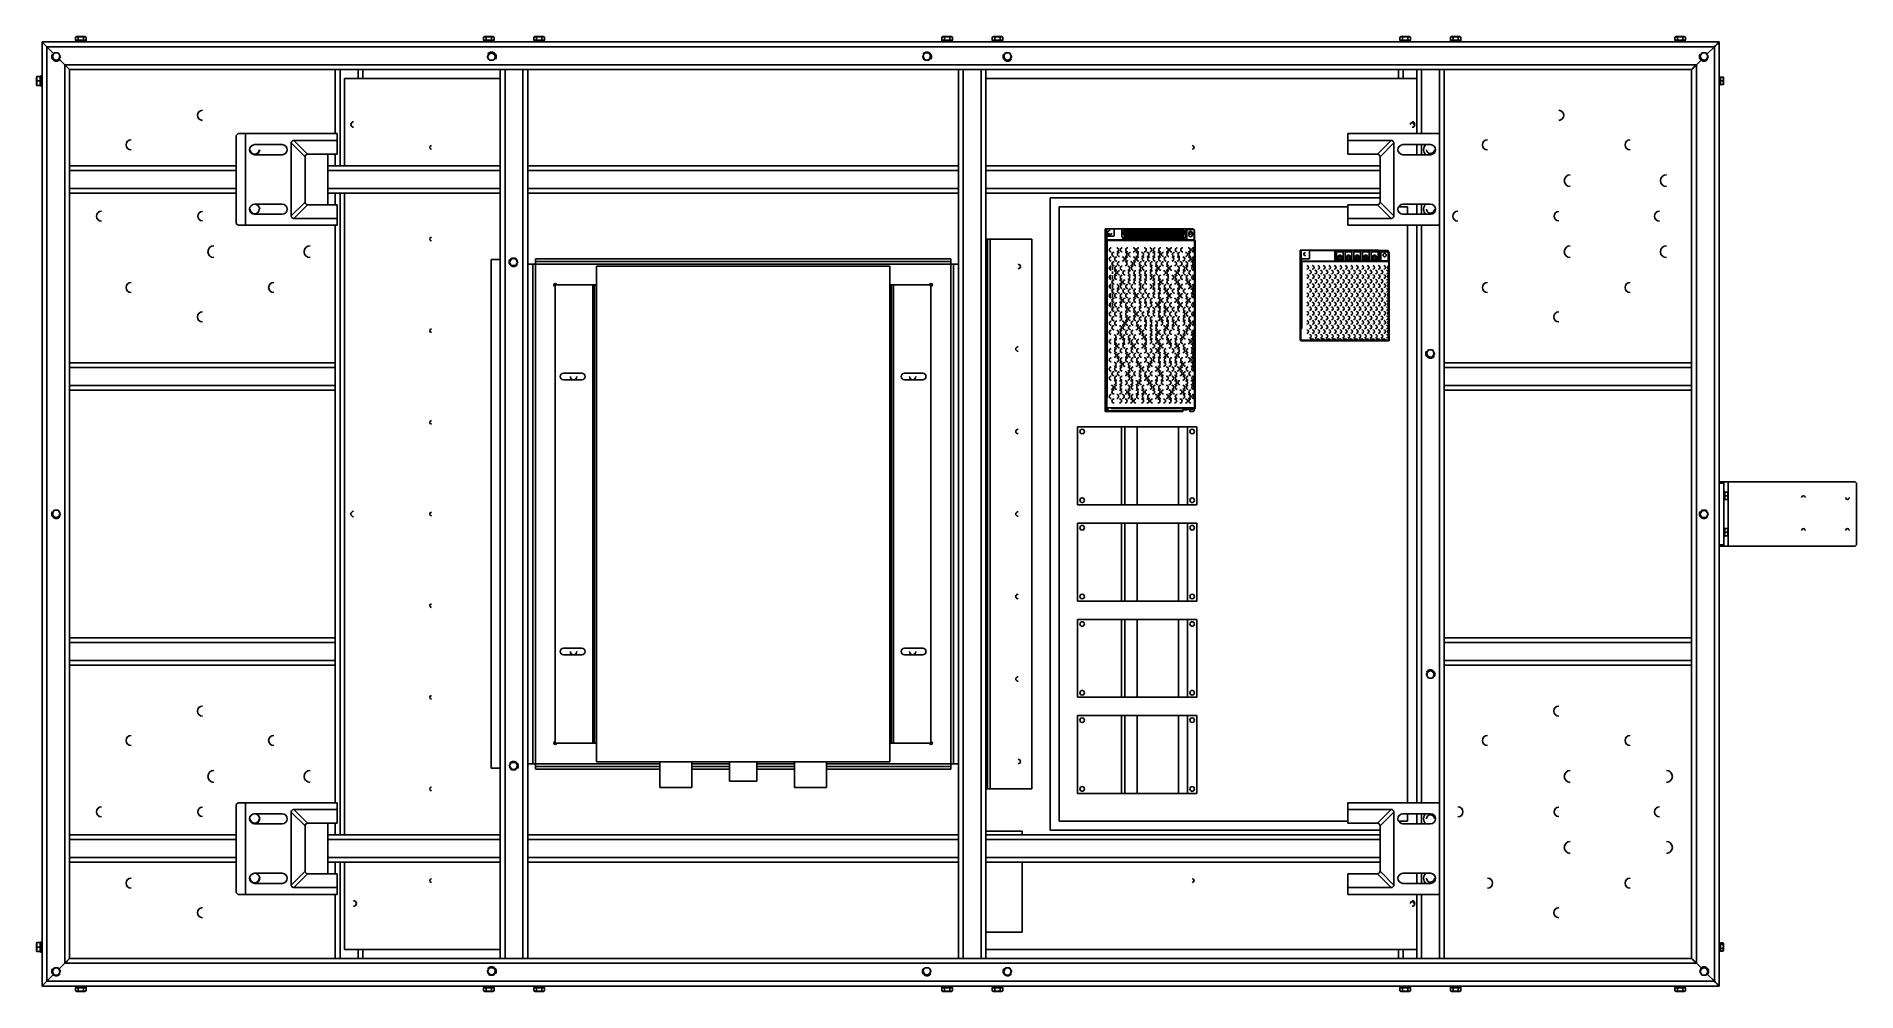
# Model space of a CAD drawing. Header units: millimetres. Extents: x -876 to 1110, y -521 to 521.
import ezdxf

# ---------------------------------------------------------------- set-up
doc = ezdxf.new("R2010")
doc.units = ezdxf.units.MM

msp = doc.modelspace()

# ---------------------------------------------------------------- linework, layer by layer
at = {"color": 7, "linetype": 'Continuous', "lineweight": 25}
for p, q in [((-831.4, 521.1), (-832.8, 520.3)), ((-832.8, 520.3), (-832.8, 517.1)), ((-832.8, 517.1), (-821.2, 517.1)), ((-821.5, 516.6), (-832.5, 516.6)), ((-832.5, 515), (-832.5, 516.6)), ((-822.6, 521.1), (-831.4, 521.1)), ((-831, 516.6), (-831, 517.1)), ((-829.9, 520.3), (-829.9, 517.1)), ((-824.1, 520.3), (-824.1, 517.1)), ((-823, 516.6), (-823, 517.1)), ((-822.6, 521.1), (-821.2, 520.3)), ((-821.5, 515), (-821.5, 516.6)), ((-821.2, 520.3), (-821.2, 517.1)), ((-386.4, 521.1), (-387.8, 520.3)), ((-387.8, 520.3), (-387.8, 517.1)), ((-387.8, 517.1), (-376.2, 517.1)), ((-387.5, 515), (-387.5, 516.6)), ((-376.5, 516.6), (-387.5, 516.6)), ((-377.6, 521.1), (-386.4, 521.1)), ((-386, 516.6), (-386, 517.1)), ((-384.9, 520.3), (-384.9, 517.1)), ((-379.1, 520.3), (-379.1, 517.1)), ((-378, 516.6), (-378, 517.1)), ((-377.6, 521.1), (-376.2, 520.3)), ((-376.5, 515), (-376.5, 516.6)), ((-376.2, 520.3), (-376.2, 517.1)), ((-331.4, 521.1), (-332.8, 520.3)), ((-332.8, 520.3), (-332.8, 517.1)), ((-332.8, 517.1), (-321.2, 517.1)), ((-321.5, 516.6), (-332.5, 516.6)), ((-332.5, 515), (-332.5, 516.6)), ((-322.6, 521.1), (-331.4, 521.1)), ((-331, 516.6), (-331, 517.1)), ((-329.9, 520.3), (-329.9, 517.1)), ((-324.1, 520.3), (-324.1, 517.1)), ((-323, 516.6), (-323, 517.1)), ((-322.6, 521.1), (-321.2, 520.3)), ((-321.5, 515), (-321.5, 516.6)), ((-321.2, 520.3), (-321.2, 517.1)), ((113.6, 521.1), (112.2, 520.3)), ((112.2, 520.3), (112.2, 517.1)), ((112.2, 517.1), (123.8, 517.1)), ((123.5, 516.6), (112.5, 516.6)), ((112.5, 515), (112.5, 516.6)), ((122.4, 521.1), (113.6, 521.1)), ((114, 516.6), (114, 517.1)), ((115.1, 520.3), (115.1, 517.1)), ((120.9, 520.3), (120.9, 517.1)), ((122, 516.6), (122, 517.1)), ((122.4, 521.1), (123.8, 520.3)), ((123.5, 515), (123.5, 516.6)), ((123.8, 520.3), (123.8, 517.1)), ((168.6, 521.1), (167.2, 520.3)), ((167.2, 520.3), (167.2, 517.1)), ((167.2, 517.1), (178.8, 517.1)), ((167.5, 515), (167.5, 516.6)), ((178.5, 516.6), (167.5, 516.6)), ((177.4, 521.1), (168.6, 521.1)), ((169, 516.6), (169, 517.1)), ((170.1, 520.3), (170.1, 517.1)), ((175.9, 520.3), (175.9, 517.1)), ((177, 516.6), (177, 517.1)), ((177.4, 521.1), (178.8, 520.3)), ((178.5, 515), (178.5, 516.6)), ((178.8, 520.3), (178.8, 517.1)), ((613.6, 521.1), (612.2, 520.3)), ((612.2, 520.3), (612.2, 517.1)), ((612.2, 517.1), (623.8, 517.1)), ((623.5, 516.6), (612.5, 516.6)), ((612.5, 515), (612.5, 516.6)), ((622.4, 521.1), (613.6, 521.1)), ((614, 516.6), (614, 517.1)), ((615.1, 520.3), (615.1, 517.1)), ((620.9, 520.3), (620.9, 517.1)), ((622, 516.6), (622, 517.1)), ((622.4, 521.1), (623.8, 520.3)), ((623.5, 515), (623.5, 516.6)), ((623.8, 520.3), (623.8, 517.1)), ((668.6, 521.1), (667.2, 520.3)), ((667.2, 520.3), (667.2, 517.1)), ((667.2, 517.1), (678.8, 517.1)), ((667.5, 515), (667.5, 516.6)), ((678.5, 516.6), (667.5, 516.6)), ((677.4, 521.1), (668.6, 521.1)), ((669, 516.6), (669, 517.1)), ((670.1, 520.3), (670.1, 517.1)), ((675.9, 520.3), (675.9, 517.1)), ((677, 516.6), (677, 517.1)), ((677.4, 521.1), (678.8, 520.3)), ((678.5, 515), (678.5, 516.6)), ((678.8, 520.3), (678.8, 517.1)), ((913.6, 521.1), (912.2, 520.3)), ((912.2, 520.3), (912.2, 517.1)), ((912.2, 517.1), (923.8, 517.1)), ((923.5, 516.6), (912.5, 516.6)), ((912.5, 515), (912.5, 516.6)), ((922.4, 521.1), (913.6, 521.1)), ((914, 516.6), (914, 517.1)), ((915.1, 520.3), (915.1, 517.1)), ((920.9, 520.3), (920.9, 517.1)), ((922, 516.6), (922, 517.1)), ((922.4, 521.1), (923.8, 520.3)), ((923.5, 515), (923.5, 516.6)), ((923.8, 520.3), (923.8, 517.1)), ((-869.5, 515), (960.5, 515)), ((-869.5, -515), (-869.5, 515)), ((-864.3, 509.8), (955.3, 509.8)), ((-857.3, 502.8), (-864.3, 509.8)), ((-864.3, -509.8), (-864.3, 509.8)), ((-857.8, 499), (-858.6, 499)), ((-850.3, 499), (-849.4, 499)), ((-382.8, 499), (-383.6, 499)), ((-375.3, 499), (-374.4, 499)), ((92.2, 499), (91.4, 499)), ((99.7, 499), (100.6, 499)), ((180.2, 499), (179.4, 499)), ((187.7, 499), (188.6, 499)), ((940.2, 499), (939.4, 499)), ((947.7, 499), (948.6, 499)), ((947.8, 502.3), (955.3, 509.8)), ((955.3, 509.8), (955.3, -509.8)), ((960.5, 515), (960.5, -515)), ((-875.3, 477.5), (-875.6, 476.9)), ((-875.6, 476.9), (-875.6, 468.1)), ((-875.3, 477.5), (-871.6, 477.5)), ((-871.6, 467.5), (-871.6, 477.5)), ((-869.5, 478), (-871.1, 478)), ((-871.1, 478), (-871.1, 467)), ((-850.2, 495.7), (-844.7, 490.2)), ((-844.7, 490.2), (935.7, 490.2)), ((-844.7, -490.2), (-844.7, 490.2)), ((-839.5, 485), (930.5, 485)), ((-839.5, -485), (-839.5, 485)), ((-549.5, 415), (-549.5, 485)), ((-544.3, 380), (-544.3, 485)), ((-524.7, 475), (-524.7, 485)), ((-519.5, 475), (-519.5, 485)), ((-369.5, -485), (-369.5, 485)), ((-364.3, -485), (-364.3, 485)), ((-344.7, -485), (-344.7, 485)), ((-339.5, -485), (-339.5, 485)), ((130.5, -485), (130.5, 485)), ((135.7, -485), (135.7, 485)), ((155.3, -485), (155.3, 485)), ((160.5, -485), (160.5, 485)), ((610.5, 475), (610.5, 485)), ((615.7, 475), (615.7, 485)), ((630.5, 415), (630.5, 485)), ((635.7, 415), (635.7, 485)), ((655.3, 415), (655.3, 485)), ((660.5, -485), (660.5, 485)), ((930.5, 485), (930.5, -485)), ((940.7, 495.2), (935.7, 490.2)), ((935.7, 490.2), (935.7, -490.2)), ((961.3, 477.5), (960.5, 477.5)), ((961.3, 467.5), (961.3, 477.5)), ((-875.6, 472.5), (-869.5, 472.5)), ((-875.6, 468.1), (-875.3, 467.5)), ((-875.3, 467.5), (-871.6, 467.5)), ((-871.1, 476.5), (-871.6, 476.5)), ((-871.6, 468.5), (-871.1, 468.5)), ((-871.1, 467), (-869.5, 467)), ((-539.5, 475), (-539.5, 380)), ((-369.5, 475), (-539.5, 475)), ((160.5, 475), (630.5, 475)), ((965.3, 472.5), (960.5, 472.5)), ((960.5, 467.5), (961.3, 467.5)), ((961.8, 475.5), (961.3, 475.5)), ((961.3, 469.5), (961.8, 469.5)), ((961.8, 476.5), (961.8, 468.5)), ((964.8, 476.5), (961.8, 476.5)), ((964.8, 468.5), (961.8, 468.5)), ((965.3, 476.3), (965.1, 476.5)), ((965.1, 468.5), (965.3, 468.7)), ((965.3, 468.7), (965.3, 476.3)), ((-655.5, 415), (-657.5, 413)), ((-657.5, 413), (-657.5, 317)), ((-547.5, 415), (-655.5, 415)), ((-647.5, 315), (-647.5, 415)), ((-637.5, 403), (-607.5, 403)), ((-597.5, 325.2), (-597.5, 404.8)), ((-582.5, 389.8), (-597.5, 404.8)), ((-594.8, 407.5), (-579.8, 392.5)), ((-594.8, 407.5), (-547.5, 407.5)), ((-547.5, 415), (-547.5, 392.5)), ((555.5, 392.5), (555.5, 415)), ((555.5, 415), (655.5, 415)), ((555.5, 407.5), (602.8, 407.5)), ((587.8, 392.5), (602.8, 407.5)), ((605.5, 404.8), (590.5, 389.8)), ((605.5, 404.8), (605.5, 325.2)), ((645.5, 403), (615.5, 403)), ((630.5, 392), (630.5, 403)), ((635.7, 392), (635.7, 403)), ((655.5, 415), (655.5, 315)), ((-657.5, 380), (-839.5, 380)), ((-637.5, 392), (-607.5, 392)), ((-582.5, 389.5), (-582.5, 340.5)), ((-547.5, 392.5), (-579.5, 392.5)), ((-557.5, 337.5), (-557.5, 392.5)), ((-369.5, 380), (-557.5, 380)), ((-549.5, 380), (-549.5, 392.5)), ((130.5, 380), (-339.5, 380)), ((590.5, 380), (160.5, 380)), ((587.5, 392.5), (555.5, 392.5)), ((590.5, 340.5), (590.5, 389.5)), ((645.5, 392), (615.5, 392)), ((-657.5, 374.8), (-839.5, 374.8)), ((-369.5, 374.8), (-557.5, 374.8)), ((130.5, 374.8), (-339.5, 374.8)), ((590.5, 374.8), (160.5, 374.8)), ((-657.5, 355.2), (-839.5, 355.2)), ((-657.5, 350), (-839.5, 350)), ((-637.5, 338), (-607.5, 338)), ((-597.5, 325.2), (-582.5, 340.2)), ((-369.5, 355.2), (-557.5, 355.2)), ((-369.5, 350), (-557.5, 350)), ((-549.5, 337.5), (-549.5, 350)), ((-544.3, -350), (-544.3, 350)), ((-539.5, 350), (-539.5, -350)), ((130.5, 355.2), (-339.5, 355.2)), ((130.5, 350), (-339.5, 350)), ((590.5, 355.2), (160.5, 355.2)), ((590.5, 350), (160.5, 350)), ((590.5, 345), (230.5, 345)), ((230.5, 345), (230.5, -345)), ((590.5, 340.2), (605.5, 325.2)), ((645.5, 338), (615.5, 338)), ((630.5, 327), (630.5, 338)), ((635.7, 327), (635.7, 338)), ((-637.5, 327), (-607.5, 327)), ((-579.8, 337.5), (-594.8, 322.5)), ((-547.5, 322.5), (-594.8, 322.5)), ((-579.5, 337.5), (-547.5, 337.5)), ((-547.5, 337.5), (-547.5, 315)), ((555.5, 335), (240.5, 335)), ((240.5, 335), (240.5, -335)), ((555.5, 337.5), (587.5, 337.5)), ((555.5, 315), (555.5, 337.5)), ((602.8, 322.5), (555.5, 322.5)), ((602.8, 322.5), (587.8, 337.5)), ((620.5, 335), (610.6, 335)), ((645.5, 327), (615.5, 327)), ((620.5, 327), (620.5, 335)), ((-657.5, 317), (-655.5, 315)), ((-547.5, 315), (-655.5, 315)), ((-549.5, -315), (-549.5, 315)), ((160.5, 300), (210.5, 300)), ((162, -300), (162, 300)), ((165, -300), (165, 300)), ((210.5, -300), (210.5, 300)), ((308.8, 311), (290.5, 311)), ((290.5, 112), (290.5, 311)), ((290.5, 309), (292, 309)), ((292, 112), (292, 311)), ((292.7, 303), (292.2, 302.5)), ((292.2, 302.5), (292.2, 276)), ((292.2, 298.3), (388.7, 298.3)), ((292.7, 303), (299.7, 303)), ((292.9, 127.2), (292.9, 299)), ((379.2, 299), (292.9, 299)), ((300.2, 303.5), (299.7, 303)), ((300.7, 311), (300.2, 310.5)), ((300.2, 303.5), (300.2, 310.5)), ((300.7, 311), (308.8, 311)), ((308.8, 311.1), (308.8, 302)), ((378.6, 311.1), (308.8, 311.1)), ((308.8, 309.1), (311.2, 309.1)), ((308.8, 302), (309.8, 302)), ((309.5, 306.1), (308.9, 306.1)), ((309.5, 306.4), (309.5, 306.4)), ((309.5, 305.8), (309.5, 305.8)), ((309.8, 299), (309.8, 302)), ((310, 306.7), (310, 306.7)), ((310, 305.4), (310, 305.5)), ((310.6, 306.4), (310.5, 306.4)), ((310.5, 305.8), (310.6, 305.8)), ((310.7, 306.1), (311.2, 306.1)), ((311.2, 311.1), (311.2, 299)), ((311.5, 308.2), (311.2, 308.2)), ((311.9, 299.2), (311.2, 299.2)), ((311.3, 307.7), (311.3, 299.8)), ((311.5, 307.7), (311.3, 307.7)), ((311.3, 299.8), (312.9, 299.8)), ((311.5, 306.6), (313.1, 308.3)), ((311.5, 308.1), (311.5, 301)), ((313.1, 300.8), (311.5, 302.5)), ((318.8, 308.3), (311.7, 308.3)), ((311.7, 300.8), (318.8, 300.8)), ((317.6, 310), (312.9, 310)), ((312.9, 310), (312.9, 309.2)), ((312.9, 308.3), (312.9, 309.4)), ((317.6, 309.4), (312.9, 309.4)), ((312.9, 308.6), (317.6, 308.6)), ((312.9, 305.1), (314.6, 305.1)), ((314.6, 304.1), (312.9, 304.1)), ((312.9, 299.8), (312.9, 299)), ((313.8, 304.6), (316.6, 304.6)), ((314.7, 305.3), (314.7, 306.5)), ((314.7, 302.6), (314.7, 303.9)), ((315.7, 305.3), (315.7, 306.5)), ((315.7, 302.6), (315.7, 303.9)), ((317.6, 305.1), (315.8, 305.1)), ((315.8, 304.1), (317.6, 304.1)), ((317.3, 308.3), (319, 306.6)), ((319, 302.5), (317.3, 300.8)), ((317.6, 309.2), (317.6, 310)), ((317.6, 309.4), (317.6, 308.3)), ((317.6, 299), (317.6, 299.8)), ((317.6, 299.8), (319.2, 299.8)), ((319.2, 299.2), (318.6, 299.2)), ((319.2, 308.2), (319, 308.2)), ((319, 301), (319, 308.1)), ((319.2, 307.7), (319, 307.7)), ((319.2, 311.1), (319.2, 299)), ((319.2, 309.1), (320.7, 309.1)), ((319.2, 299.8), (319.2, 307.7)), ((320.7, 311.1), (320.7, 299)), ((321, 308.2), (320.7, 308.2)), ((321.4, 299.2), (320.7, 299.2)), ((320.8, 307.7), (320.8, 299.8)), ((321, 307.7), (320.8, 307.7)), ((320.8, 299.8), (322.4, 299.8)), ((321, 306.6), (322.6, 308.3)), ((321, 308.1), (321, 301)), ((322.6, 300.8), (321, 302.5)), ((328.3, 308.3), (321.2, 308.3)), ((321.2, 300.8), (328.3, 300.8)), ((327.1, 310), (322.4, 310)), ((322.4, 310), (322.4, 309.2)), ((322.4, 308.3), (322.4, 309.4)), ((327.1, 309.4), (322.4, 309.4)), ((322.4, 308.6), (327.1, 308.6)), ((322.4, 305.1), (324.1, 305.1)), ((324.1, 304.1), (322.4, 304.1)), ((322.4, 299.8), (322.4, 299)), ((323.3, 304.6), (326.1, 304.6)), ((324.2, 305.3), (324.2, 306.5)), ((324.2, 302.6), (324.2, 303.9)), ((325.2, 305.3), (325.2, 306.5)), ((325.2, 302.6), (325.2, 303.9)), ((327.1, 305.1), (325.3, 305.1)), ((325.3, 304.1), (327.1, 304.1)), ((326.8, 308.3), (328.5, 306.6)), ((328.5, 302.5), (326.8, 300.8)), ((327.1, 309.2), (327.1, 310)), ((327.1, 309.4), (327.1, 308.3)), ((327.1, 299), (327.1, 299.8)), ((327.1, 299.8), (328.7, 299.8)), ((328.7, 299.2), (328.1, 299.2)), ((328.7, 308.2), (328.5, 308.2)), ((328.5, 301), (328.5, 308.1)), ((328.7, 307.7), (328.5, 307.7)), ((328.7, 311.1), (328.7, 299)), ((328.7, 309.1), (330.2, 309.1)), ((328.7, 299.8), (328.7, 307.7)), ((330.2, 311.1), (330.2, 299)), ((330.5, 308.2), (330.2, 308.2)), ((330.9, 299.2), (330.2, 299.2)), ((330.3, 307.7), (330.3, 299.8)), ((330.5, 307.7), (330.3, 307.7)), ((330.3, 299.8), (331.9, 299.8)), ((330.5, 306.6), (332.1, 308.3)), ((330.5, 308.1), (330.5, 301)), ((332.1, 300.8), (330.5, 302.5)), ((337.8, 308.3), (330.7, 308.3)), ((330.7, 300.8), (337.8, 300.8)), ((336.6, 310), (331.9, 310)), ((331.9, 310), (331.9, 309.2)), ((331.9, 308.3), (331.9, 309.4)), ((336.6, 309.4), (331.9, 309.4)), ((331.9, 308.6), (336.6, 308.6)), ((331.9, 305.1), (333.6, 305.1)), ((333.6, 304.1), (331.9, 304.1)), ((331.9, 299.8), (331.9, 299)), ((332.8, 304.6), (335.6, 304.6)), ((333.7, 305.3), (333.7, 306.5)), ((333.7, 302.6), (333.7, 303.9)), ((334.7, 305.3), (334.7, 306.5)), ((334.7, 302.6), (334.7, 303.9)), ((336.6, 305.1), (334.8, 305.1)), ((334.8, 304.1), (336.6, 304.1)), ((336.3, 308.3), (338, 306.6)), ((338, 302.5), (336.3, 300.8)), ((336.6, 309.2), (336.6, 310)), ((336.6, 309.4), (336.6, 308.3)), ((336.6, 299), (336.6, 299.8)), ((336.6, 299.8), (338.2, 299.8)), ((338.2, 299.2), (337.6, 299.2)), ((338.2, 308.2), (338, 308.2)), ((338, 301), (338, 308.1)), ((338.2, 307.7), (338, 307.7)), ((338.2, 311.1), (338.2, 299)), ((338.2, 309.1), (339.7, 309.1)), ((338.2, 299.8), (338.2, 307.7)), ((339.7, 311.1), (339.7, 299)), ((339.7, 308.2), (340, 308.2)), ((339.7, 299.2), (340.4, 299.2)), ((339.8, 299.8), (339.8, 307.7)), ((339.8, 307.7), (340, 307.7)), ((341.4, 299.8), (339.8, 299.8)), ((340, 306.6), (341.6, 308.3)), ((340, 308.1), (340, 301)), ((341.6, 300.8), (340, 302.5)), ((347.3, 308.3), (340.2, 308.3)), ((340.2, 300.8), (347.3, 300.8)), ((341.4, 310), (346.1, 310)), ((341.4, 309.2), (341.4, 310)), ((341.4, 308.3), (341.4, 309.4)), ((346.1, 309.4), (341.4, 309.4)), ((341.4, 308.6), (346.1, 308.6)), ((341.4, 305.1), (343.1, 305.1)), ((343.1, 304.1), (341.4, 304.1)), ((341.4, 299), (341.4, 299.8)), ((342.3, 304.6), (345.1, 304.6)), ((343.2, 305.3), (343.2, 306.5)), ((343.2, 302.6), (343.2, 303.9)), ((344.2, 305.3), (344.2, 306.5)), ((344.2, 302.6), (344.2, 303.9)), ((346.1, 305.1), (344.3, 305.1)), ((344.3, 304.1), (346.1, 304.1)), ((345.8, 308.3), (347.5, 306.6)), ((347.5, 302.5), (345.8, 300.8)), ((346.1, 310), (346.1, 309.2)), ((346.1, 309.4), (346.1, 308.3)), ((347.7, 299.8), (346.1, 299.8)), ((346.1, 299.8), (346.1, 299)), ((347.1, 299.2), (347.7, 299.2)), ((347.5, 308.2), (347.7, 308.2)), ((347.5, 301), (347.5, 308.1)), ((347.5, 307.7), (347.7, 307.7)), ((347.7, 311.1), (347.7, 299)), ((347.7, 309.1), (349.2, 309.1)), ((347.7, 307.7), (347.7, 299.8)), ((349.2, 311.1), (349.2, 299)), ((349.2, 308.2), (349.5, 308.2)), ((349.2, 299.2), (349.9, 299.2)), ((349.3, 299.8), (349.3, 307.7)), ((349.3, 307.7), (349.5, 307.7)), ((350.9, 299.8), (349.3, 299.8)), ((349.5, 306.6), (351.1, 308.3)), ((349.5, 308.1), (349.5, 301)), ((351.1, 300.8), (349.5, 302.5)), ((356.8, 308.3), (349.7, 308.3)), ((349.7, 300.8), (356.8, 300.8)), ((350.9, 310), (355.6, 310)), ((350.9, 309.2), (350.9, 310)), ((350.9, 308.3), (350.9, 309.4)), ((355.6, 309.4), (350.9, 309.4)), ((350.9, 308.6), (355.6, 308.6)), ((350.9, 305.1), (352.6, 305.1)), ((352.6, 304.1), (350.9, 304.1)), ((350.9, 299), (350.9, 299.8)), ((351.8, 304.6), (354.6, 304.6)), ((352.7, 305.3), (352.7, 306.5)), ((352.7, 302.6), (352.7, 303.9)), ((353.7, 305.3), (353.7, 306.5)), ((353.7, 302.6), (353.7, 303.9)), ((355.6, 305.1), (353.8, 305.1)), ((353.8, 304.1), (355.6, 304.1)), ((355.3, 308.3), (357, 306.6)), ((357, 302.5), (355.3, 300.8)), ((355.6, 310), (355.6, 309.2)), ((355.6, 309.4), (355.6, 308.3)), ((357.2, 299.8), (355.6, 299.8)), ((355.6, 299.8), (355.6, 299)), ((356.6, 299.2), (357.2, 299.2)), ((357, 308.2), (357.2, 308.2)), ((357, 301), (357, 308.1)), ((357, 307.7), (357.2, 307.7)), ((357.2, 311.1), (357.2, 299)), ((357.2, 309.1), (358.7, 309.1)), ((357.2, 307.7), (357.2, 299.8)), ((358.7, 311.1), (358.7, 299)), ((358.7, 308.2), (359, 308.2)), ((358.7, 299.2), (359.4, 299.2)), ((358.8, 307.7), (359, 307.7)), ((358.8, 299.8), (358.8, 307.7)), ((360.4, 299.8), (358.8, 299.8)), ((359, 306.6), (360.6, 308.3)), ((359, 308.1), (359, 301)), ((360.6, 300.8), (359, 302.5)), ((366.3, 308.3), (359.2, 308.3)), ((359.2, 300.8), (366.3, 300.8)), ((360.4, 310), (365.1, 310)), ((360.4, 309.2), (360.4, 310)), ((360.4, 308.3), (360.4, 309.4)), ((365.1, 309.4), (360.4, 309.4)), ((360.4, 308.6), (365.1, 308.6)), ((360.4, 305.1), (362.1, 305.1)), ((362.1, 304.1), (360.4, 304.1)), ((360.4, 299), (360.4, 299.8)), ((361.3, 304.6), (364.1, 304.6)), ((362.2, 305.3), (362.2, 306.5)), ((362.2, 302.6), (362.2, 303.9)), ((363.2, 305.3), (363.2, 306.5)), ((363.2, 302.6), (363.2, 303.9)), ((365.1, 305.1), (363.3, 305.1)), ((363.3, 304.1), (365.1, 304.1)), ((364.8, 308.3), (366.5, 306.6)), ((366.5, 302.5), (364.8, 300.8)), ((365.1, 310), (365.1, 309.2)), ((365.1, 309.4), (365.1, 308.3)), ((366.7, 299.8), (365.1, 299.8)), ((365.1, 299.8), (365.1, 299)), ((366.1, 299.2), (366.7, 299.2)), ((366.5, 308.2), (366.7, 308.2)), ((366.5, 301), (366.5, 308.1)), ((366.5, 307.7), (366.7, 307.7)), ((366.7, 311.1), (366.7, 299)), ((366.7, 309.1), (368.2, 309.1)), ((366.7, 307.7), (366.7, 299.8)), ((368.2, 311.1), (368.2, 299)), ((368.2, 308.2), (368.5, 308.2)), ((368.2, 299.2), (368.9, 299.2)), ((368.3, 299.8), (368.3, 307.7)), ((368.3, 307.7), (368.5, 307.7)), ((369.9, 299.8), (368.3, 299.8)), ((368.5, 306.6), (370.1, 308.3)), ((368.5, 308.1), (368.5, 301)), ((370.1, 300.8), (368.5, 302.5)), ((375.8, 308.3), (368.7, 308.3)), ((368.7, 300.8), (375.8, 300.8)), ((369.9, 310), (374.6, 310)), ((369.9, 309.2), (369.9, 310)), ((369.9, 308.3), (369.9, 309.4)), ((374.6, 309.4), (369.9, 309.4)), ((369.9, 308.6), (374.6, 308.6)), ((369.9, 305.1), (371.6, 305.1)), ((371.6, 304.1), (369.9, 304.1)), ((369.9, 299), (369.9, 299.8)), ((370.8, 304.6), (373.6, 304.6)), ((371.7, 305.3), (371.7, 306.5)), ((371.7, 302.6), (371.7, 303.9)), ((372.7, 305.3), (372.7, 306.5)), ((372.7, 302.6), (372.7, 303.9)), ((374.6, 305.1), (372.8, 305.1)), ((372.8, 304.1), (374.6, 304.1)), ((374.3, 308.3), (376, 306.6)), ((376, 302.5), (374.3, 300.8)), ((374.6, 310), (374.6, 309.2)), ((374.6, 309.4), (374.6, 308.3)), ((376.2, 299.8), (374.6, 299.8)), ((374.6, 299.8), (374.6, 299)), ((375.6, 299.2), (376.2, 299.2)), ((376, 308.2), (376.2, 308.2)), ((376, 301), (376, 308.1)), ((376, 307.7), (376.2, 307.7)), ((376.2, 311.1), (376.2, 299)), ((376.2, 309.1), (378.6, 309.1)), ((376.2, 307.7), (376.2, 299.8)), ((376.8, 306.1), (376.3, 306.1)), ((376.9, 306.4), (376.9, 306.4)), ((376.9, 305.8), (376.9, 305.8)), ((377.4, 306.7), (377.4, 306.7)), ((377.4, 305.5), (377.4, 305.4)), ((378.6, 302), (377.6, 302)), ((377.6, 299), (377.6, 302)), ((377.9, 306.4), (378, 306.4)), ((378, 305.8), (377.9, 305.8)), ((378, 306.1), (378.6, 306.1)), ((378.6, 311.1), (378.6, 302)), ((378.6, 311), (386.7, 311)), ((386.2, 311), (378.6, 311)), ((379.2, 299), (379.2, 298.3)), ((379.7, 298.4), (379.7, 310)), ((387.7, 299.1), (379.7, 299.1)), ((379.7, 299), (388, 299)), ((379.7, 298.4), (388, 298.4)), ((380.2, 310.5), (387.2, 310.5)), ((381.7, 304.5), (381.7, 306.5)), ((385.7, 306.5), (385.7, 304.5)), ((386.4, 311), (386.2, 311)), ((387.2, 310.5), (386.7, 311)), ((387.2, 298.4), (387.2, 298.3)), ((387.7, 310), (387.7, 299)), ((388, 298.3), (388, 115.6)), ((388.2, 299), (388.2, 309)), ((388.7, 298.3), (388.7, 115)), ((555.5, 315), (655.5, 315)), ((620.5, -315), (620.5, 315)), ((630.5, -315), (630.5, 315)), ((635.7, -315), (635.7, 315)), ((655.3, -315), (655.3, 315)), ((-331, 278.5), (-331, -278.5)), ((-331, 278.5), (122, 278.5)), ((122, 278.5), (122, -278.5)), ((292.2, 285.8), (292, 286)), ((292, 285.5), (292.2, 285.5)), ((292, 284), (292.2, 284)), ((292.2, 279.6), (292, 279.4)), ((292.2, 291.7), (292.1, 291.9)), ((292.1, 286.1), (292.1, 291.9)), ((292.2, 289), (292.1, 289)), ((292.1, 286.1), (292.2, 286.2)), ((292.1, 284), (292.2, 283.9)), ((387.2, 290.5), (387.2, 286)), ((387.2, 280.5), (387.2, 276)), ((388.1, 290.1), (388.7, 290.1)), ((388.1, 286.4), (388.1, 290.1)), ((388.7, 286.4), (388.1, 286.4)), ((388.1, 282.6), (388.1, 283.9)), ((388.1, 280.1), (388.7, 280.1)), ((388.1, 276.4), (388.1, 280.1)), ((503.5, 189.5), (503.5, 288)), ((503.5, 288), (588, 288)), ((503.5, 286), (504.5, 286)), ((504.5, 288), (504.5, 202.5)), ((504.7, 278.5), (504.5, 278.2)), ((504.6, 278.3), (504.6, 288)), ((504.7, 278.5), (513.5, 278.5)), ((513.7, 287.5), (513.5, 287.2)), ((513.5, 278.5), (513.5, 287.2)), ((513.7, 287.5), (599.5, 287.5)), ((541, 276), (541, 287.5)), ((543, 287.5), (543, 276)), ((550.3, 286), (543, 286)), ((545.2, 279.9), (546.2, 279.9)), ((546.2, 278.9), (545.2, 278.9)), ((546.2, 279.9), (546.2, 280.8)), ((546.2, 280.8), (547.2, 280.8)), ((546.2, 278), (546.2, 278.9)), ((547.2, 280.8), (547.2, 279.9)), ((547.2, 279.9), (548.1, 279.9)), ((547.2, 278.9), (547.2, 278)), ((548.1, 278.9), (547.2, 278.9)), ((550.3, 287.5), (550.3, 276)), ((552.3, 287.5), (552.3, 276)), ((559.8, 286), (552.3, 286)), ((554.6, 279.9), (555.5, 279.9)), ((555.5, 278.9), (554.6, 278.9)), ((555.5, 279.9), (555.5, 280.8)), ((555.5, 280.8), (556.5, 280.8)), ((555.5, 278), (555.5, 278.9)), ((556.5, 280.8), (556.5, 279.9)), ((556.5, 279.9), (557.4, 279.9)), ((556.5, 278.9), (556.5, 278)), ((557.4, 278.9), (556.5, 278.9)), ((559.8, 287.5), (559.8, 276)), ((561.8, 287.5), (561.8, 276)), ((569.3, 286), (561.8, 286)), ((564.1, 279.9), (565, 279.9)), ((565, 278.9), (564.1, 278.9)), ((565, 279.9), (565, 280.8)), ((565, 280.8), (566, 280.8)), ((565, 278), (565, 278.9)), ((566, 280.8), (566, 279.9)), ((566, 279.9), (566.9, 279.9)), ((566, 278.9), (566, 278)), ((566.9, 278.9), (566, 278.9)), ((569.3, 287.5), (569.3, 276)), ((571.3, 287.5), (571.3, 276)), ((578.8, 286), (571.3, 286)), ((573.6, 279.9), (574.5, 279.9)), ((574.5, 278.9), (573.6, 278.9)), ((574.5, 279.9), (574.5, 280.8)), ((574.5, 280.8), (575.5, 280.8)), ((574.5, 278), (574.5, 278.9)), ((575.5, 280.8), (575.5, 279.9)), ((575.5, 279.9), (576.4, 279.9)), ((576.4, 278.9), (575.5, 278.9)), ((575.5, 278.9), (575.5, 278)), ((578.8, 276), (578.8, 287.5)), ((580.8, 287.5), (580.8, 276)), ((588.3, 286), (580.8, 286)), ((583.1, 279.9), (584, 279.9)), ((584, 278.9), (583.1, 278.9)), ((584, 279.9), (584, 280.8)), ((584, 280.8), (585, 280.8)), ((584, 278), (584, 278.9)), ((585, 280.8), (585, 279.9)), ((585, 279.9), (585.9, 279.9)), ((585.9, 278.9), (585, 278.9)), ((585, 278.9), (585, 278)), ((588.3, 287.5), (588.3, 276)), ((590.3, 276), (590.3, 287.5)), ((591.5, 276.1), (591.5, 285)), ((598.5, 286), (592.5, 286)), ((599.5, 287.5), (599.5, 283)), ((599.5, 276.1), (599.5, 285)), ((599.5, 279.5), (600.5, 279.5)), ((600.5, 278.1), (599.5, 278.1)), ((600.5, 275.4), (600.5, 285)), ((-379.5, 277.5), (-369.5, 277.5)), ((-379.5, -277.5), (-379.5, 277.5)), ((-358.8, 275), (-359.6, 275)), ((-351.3, 275), (-350.4, 275)), ((-339.5, 272.5), (130.5, 272.5)), ((-334, 272.5), (-334, -272.5)), ((-331, 275.5), (122, 275.5)), ((-264.5, 270.5), (-264.5, -270.5)), ((55.5, 270.5), (-264.5, 270.5)), ((55.5, -270.5), (55.5, 270.5)), ((125, 272.5), (125, -272.5)), ((292, 277.5), (292.2, 277.6)), ((292, 276), (292.2, 276)), ((296, 270.1), (296, 266.4)), ((296, 260.1), (296, 256.4)), ((298.4, 274.5), (298.4, 272)), ((298.4, 270.2), (298.4, 266.3)), ((298.4, 264.5), (298.4, 262)), ((298.4, 260.2), (298.4, 256.3)), ((387.2, 270.5), (387.2, 266)), ((387.2, 260.5), (387.2, 256)), ((388.7, 276.4), (388.1, 276.4)), ((388.1, 272.6), (388.1, 273.9)), ((388.1, 270.1), (388.7, 270.1)), ((388.1, 266.4), (388.1, 270.1)), ((388.7, 266.4), (388.1, 266.4)), ((388.1, 262.6), (388.1, 263.9)), ((388.1, 260.1), (388.7, 260.1)), ((388.1, 256.4), (388.1, 260.1)), ((591, 276), (505, 276)), ((599.9, 275.4), (505, 275.4)), ((505.1, 275.4), (505.1, 202.5)), ((547.2, 278), (546.2, 278)), ((556.5, 278), (555.5, 278)), ((566, 278), (565, 278)), ((575.5, 278), (574.5, 278)), ((585, 278), (584, 278)), ((591.5, 276.1), (599.5, 276.1)), ((591.5, 276), (599.9, 276)), ((591.5, 276), (591.5, 275.5)), ((591.5, 275.5), (599.9, 275.5)), ((599.5, 276.1), (599.5, 276)), ((599.5, 275.5), (599.5, 275.4)), ((599.5, 270.7), (599.5, 267.2)), ((599.5, 260.7), (599.5, 257.2)), ((599.9, 275.5), (599.9, 276)), ((599.9, 199.5), (599.9, 275.4)), ((600.5, 271), (600.5, 275.4)), ((600.5, 261), (600.5, 267)), ((-264.5, 250), (-309.5, 250)), ((-309.5, -250), (-309.5, 250)), ((-268.5, -250), (-268.5, 250)), ((-266.5, -250), (-266.5, 250)), ((55.5, 250), (100.5, 250)), ((57.5, 250), (57.5, -250)), ((59.5, 250), (59.5, -250)), ((100.5, 250), (100.5, -250)), ((296, 250.1), (296, 246.4)), ((296, 240.1), (296, 236.4)), ((298.4, 254.5), (298.4, 252)), ((298.4, 250.2), (298.4, 246.3)), ((298.4, 244.5), (298.4, 242)), ((298.4, 240.2), (298.4, 236.3)), ((387.2, 250.5), (387.2, 246)), ((387.2, 240.5), (387.2, 236)), ((388.7, 256.4), (388.1, 256.4)), ((388.1, 252.6), (388.1, 253.9)), ((388.1, 250.1), (388.7, 250.1)), ((388.1, 246.4), (388.1, 250.1)), ((388.7, 246.4), (388.1, 246.4)), ((388.1, 242.6), (388.1, 243.9)), ((388.1, 240.1), (388.7, 240.1)), ((388.1, 236.4), (388.1, 240.1)), ((599.5, 250.7), (599.5, 247.2)), ((599.5, 240.7), (599.5, 237.2)), ((600.5, 251), (600.5, 257)), ((600.5, 241), (600.5, 247)), ((292, 221), (292.2, 221)), ((292, 220.6), (292.2, 220.4)), ((292.2, 221), (292.2, 116.2)), ((296, 230.1), (296, 226.4)), ((298.4, 234.5), (298.4, 232)), ((298.4, 230.2), (298.4, 226.3)), ((298.4, 224.5), (298.4, 222)), ((387.2, 230.5), (387.2, 226)), ((387.2, 220.5), (387.2, 216)), ((388.7, 236.4), (388.1, 236.4)), ((388.1, 232.6), (388.1, 233.9)), ((388.1, 230.1), (388.7, 230.1)), ((388.1, 226.4), (388.1, 230.1)), ((388.7, 226.4), (388.1, 226.4)), ((388.1, 222.6), (388.1, 223.9)), ((388.1, 220.1), (388.7, 220.1)), ((388.1, 216.4), (388.1, 220.1)), ((599.5, 230.7), (599.5, 227.2)), ((599.5, 220.7), (599.5, 217.2)), ((600.5, 231), (600.5, 237)), ((600.5, 221), (600.5, 227)), ((292.2, 216.1), (292, 215.9)), ((292, 214), (292.2, 214.1)), ((387.2, 210.5), (387.2, 206)), ((387.2, 200.5), (387.2, 196)), ((388.7, 216.4), (388.1, 216.4)), ((388.1, 212.6), (388.1, 213.9)), ((388.1, 210.1), (388.7, 210.1)), ((388.1, 206.4), (388.1, 210.1)), ((388.7, 206.4), (388.1, 206.4)), ((388.1, 202.6), (388.1, 203.9)), ((388.1, 200.1), (388.7, 200.1)), ((388.1, 196.4), (388.1, 200.1)), ((505.1, 202.5), (503.9, 202.5)), ((503.9, 202.5), (503.9, 190.6)), ((599.5, 210.7), (599.5, 207.2)), ((599.5, 200.7), (599.5, 197.2)), ((599.5, 199.5), (599.9, 199.5)), ((600.5, 211), (600.5, 217)), ((600.5, 201), (600.5, 207)), ((387.2, 190.5), (387.2, 186)), ((387.2, 180.5), (387.2, 176)), ((388.7, 196.4), (388.1, 196.4)), ((388.1, 192.6), (388.1, 193.9)), ((388.1, 190.1), (388.7, 190.1)), ((388.1, 186.4), (388.1, 190.1)), ((388.7, 186.4), (388.1, 186.4)), ((388.1, 182.6), (388.1, 183.9)), ((388.1, 180.1), (388.7, 180.1)), ((388.1, 176.4), (388.1, 180.1)), ((503.5, 191.5), (503.9, 191.5)), ((503.5, 189.5), (504.5, 189.5)), ((504, 189), (504, 189.5)), ((504.5, 189.5), (504.5, 189.7)), ((504.9, 189.6), (514.6, 189.6)), ((505, 189), (505, 189.5)), ((505, 189.5), (509.3, 189.5)), ((505, 189), (514.5, 189)), ((518.4, 189.6), (520.6, 189.6)), ((518.5, 189), (520.5, 189)), ((524.4, 189.6), (526.6, 189.6)), ((524.5, 189), (526.5, 189)), ((530.4, 189.6), (532.6, 189.6)), ((530.5, 189), (532.5, 189)), ((536.4, 189.6), (538.6, 189.6)), ((536.5, 189), (538.5, 189)), ((542.4, 189.6), (544.6, 189.6)), ((542.5, 189), (544.5, 189)), ((548.4, 189.6), (550.6, 189.6)), ((548.5, 189), (550.5, 189)), ((554.4, 189.6), (556.6, 189.6)), ((554.5, 189), (556.5, 189)), ((560.4, 189.6), (562.6, 189.6)), ((560.5, 189), (562.5, 189)), ((566.4, 189.6), (568.6, 189.6)), ((566.5, 189), (568.5, 189)), ((572.4, 189.6), (574.6, 189.6)), ((572.5, 189), (574.5, 189)), ((578.4, 189.6), (580.6, 189.6)), ((578.5, 189), (580.5, 189)), ((584.4, 189.6), (586.6, 189.6)), ((584.5, 189), (586.5, 189)), ((590.4, 189.6), (592.6, 189.6)), ((590.5, 189), (592.5, 189)), ((596.4, 189.6), (599.9, 189.6)), ((596.5, 189), (599.9, 189)), ((599.9, 189.6), (599.9, 197.1)), ((599.9, 189), (599.9, 189)), ((600, 189), (600.5, 189)), ((600.5, 189), (600.5, 197)), ((-839.5, 165), (-549.5, 165)), ((-839.5, 159.8), (-549.5, 159.8)), ((292.2, 174.3), (292, 174.5)), ((292, 172.6), (292.2, 172.4)), ((292.2, 168.1), (292, 167.9)), ((292, 166), (292.2, 166.1)), ((387.2, 170.5), (387.2, 166)), ((387.2, 160.5), (387.2, 156)), ((388.7, 176.4), (388.1, 176.4)), ((388.1, 172.6), (388.1, 173.9)), ((388.1, 170.1), (388.7, 170.1)), ((388.1, 166.4), (388.1, 170.1)), ((388.7, 166.4), (388.1, 166.4)), ((388.1, 162.6), (388.1, 163.9)), ((388.1, 160.1), (388.7, 160.1)), ((388.1, 156.4), (388.1, 160.1)), ((641.7, 175), (640.9, 175)), ((649.2, 175), (650.1, 175)), ((660.5, 165), (930.5, 165)), ((660.5, 159.8), (930.5, 159.8)), ((-839.5, 140.2), (-549.5, 140.2)), ((-280.5, 153.5), (-300.5, 153.5)), ((-300.5, 146.5), (-280.5, 146.5)), ((91.5, 153.5), (71.5, 153.5)), ((71.5, 146.5), (91.5, 146.5)), ((292, 152), (292.2, 152)), ((292, 150.5), (292.2, 150.5)), ((387.2, 150.5), (387.2, 146)), ((387.2, 140.5), (387.2, 136)), ((388.7, 156.4), (388.1, 156.4)), ((388.1, 152.6), (388.1, 153.9)), ((388.1, 150.1), (388.7, 150.1)), ((388.1, 146.4), (388.1, 150.1)), ((388.7, 146.4), (388.1, 146.4)), ((388.1, 142.6), (388.1, 143.9)), ((388.1, 140.1), (388.7, 140.1)), ((388.1, 136.4), (388.1, 140.1)), ((660.5, 140.2), (930.5, 140.2)), ((-839.5, 135), (-549.5, 135)), ((292.2, 134.7), (292.1, 134.9)), ((292.1, 129.1), (292.1, 134.9)), ((292.2, 132), (292.1, 132)), ((292.1, 129.1), (292.2, 129.2)), ((292.9, 127.2), (292.2, 127.2)), ((387.2, 130.5), (387.2, 126)), ((388.7, 136.4), (388.1, 136.4)), ((388.1, 132.6), (388.1, 133.9)), ((388.1, 130.1), (388.7, 130.1)), ((388.1, 126.4), (388.1, 130.1)), ((388.7, 126.4), (388.1, 126.4)), ((388.1, 122.6), (388.1, 123.9)), ((660.5, 135), (930.5, 135)), ((290.5, 114), (293.6, 114)), ((290.5, 112), (375.2, 112)), ((292.1, 112), (292.1, 114)), ((388.7, 115.7), (292.7, 115.7)), ((293.6, 112), (293.6, 115.7)), ((375.2, 112.7), (293.6, 112.7)), ((297.2, 115), (297.2, 115.7)), ((297.2, 115), (376.7, 115)), ((375.2, 115), (375.2, 112)), ((375.2, 114), (386.5, 114)), ((375.2, 113.6), (379.5, 113.6)), ((376.7, 115.7), (376.7, 115)), ((388, 115.6), (377.2, 115.6)), ((377.2, 115), (377.2, 115.6)), ((388, 115), (377.2, 115)), ((379.5, 113.6), (379.5, 114)), ((383, 112), (383, 114)), ((383, 112), (386.2, 112)), ((386.5, 115.6), (386.5, 115.7)), ((386.5, 114), (386.5, 115)), ((388.7, 115), (388.1, 115)), ((388.1, 115), (388.1, 115)), ((388.2, 114), (388.2, 115)), ((390.5, 95), (260.5, 95)), ((260.5, 95), (260.5, 10)), ((308.4, 95), (308.4, 10)), ((311.9, 95), (311.9, 10)), ((325.5, 95), (325.5, 10)), ((370.5, 95), (370.5, 10)), ((380.5, 95), (380.5, 10)), ((390.5, 95), (390.5, 10)), ((960.5, 35), (1109, 35)), ((965.5, 33.5), (960.5, 33.5)), ((965.5, -35), (965.5, 35)), ((966.3, 25), (965.5, 25)), ((970.3, 20), (965.5, 20)), ((966.3, 15), (966.3, 25)), ((966.8, 23), (966.3, 23)), ((966.8, 24), (966.8, 16)), ((969.8, 24), (966.8, 24)), ((970.3, 23.8), (970.1, 24)), ((970.3, 16.2), (970.3, 23.8)), ((970.5, -35), (970.5, 35)), ((1110.5, 33.5), (1109, 35)), ((1110.5, -33.5), (1110.5, 33.5)), ((260.5, 10), (390.5, 10)), ((965.5, 15), (966.3, 15)), ((966.3, 17), (966.8, 17)), ((969.8, 16), (966.8, 16)), ((970.1, 16), (970.3, 16.2)), ((-857.8, 0), (-858.6, 0)), ((-850.3, 0), (-849.4, 0)), ((390.5, -10), (260.5, -10)), ((260.5, -10), (260.5, -95)), ((308.4, -10), (308.4, -95)), ((311.9, -10), (311.9, -95)), ((325.5, -10), (325.5, -95)), ((370.5, -10), (370.5, -95)), ((380.5, -10), (380.5, -95)), ((390.5, -10), (390.5, -95)), ((940.2, 0), (939.4, 0)), ((947.7, 0), (948.6, 0)), ((966.3, -15), (965.5, -15)), ((966.3, -25), (966.3, -15)), ((966.8, -17), (966.3, -17)), ((966.8, -16), (966.8, -24)), ((969.8, -16), (966.8, -16)), ((970.3, -16.2), (970.1, -16)), ((970.3, -23.8), (970.3, -16.2)), ((960.5, -33.5), (965.5, -33.5)), ((960.5, -35), (1109, -35)), ((970.3, -20), (965.5, -20)), ((965.5, -25), (966.3, -25)), ((966.3, -23), (966.8, -23)), ((969.8, -24), (966.8, -24)), ((970.1, -24), (970.3, -23.8)), ((1109, -35), (1110.5, -33.5)), ((260.5, -95), (390.5, -95)), ((390.5, -115), (260.5, -115)), ((260.5, -115), (260.5, -200)), ((308.4, -115), (308.4, -200)), ((311.9, -115), (311.9, -200)), ((325.5, -115), (325.5, -200)), ((370.5, -115), (370.5, -200)), ((380.5, -115), (380.5, -200)), ((390.5, -115), (390.5, -200)), ((-839.5, -135), (-549.5, -135)), ((660.5, -135), (930.5, -135)), ((-839.5, -140.2), (-549.5, -140.2)), ((-280.5, -146.5), (-300.5, -146.5)), ((-300.5, -153.5), (-280.5, -153.5)), ((91.5, -146.5), (71.5, -146.5)), ((71.5, -153.5), (91.5, -153.5)), ((660.5, -140.2), (930.5, -140.2)), ((-839.5, -159.8), (-549.5, -159.8)), ((-839.5, -165), (-549.5, -165)), ((641.7, -175), (640.9, -175)), ((649.2, -175), (650.1, -175)), ((660.5, -159.8), (930.5, -159.8)), ((660.5, -165), (930.5, -165)), ((260.5, -200), (390.5, -200)), ((390.5, -220), (260.5, -220)), ((260.5, -220), (260.5, -305)), ((308.4, -220), (308.4, -305)), ((311.9, -220), (311.9, -305)), ((325.5, -220), (325.5, -305)), ((370.5, -220), (370.5, -305)), ((380.5, -220), (380.5, -305)), ((390.5, -220), (390.5, -305)), ((-264.5, -250), (-309.5, -250)), ((55.5, -250), (100.5, -250)), ((-369.5, -277.5), (-379.5, -277.5)), ((-358.8, -275), (-359.6, -275)), ((-351.3, -275), (-350.4, -275)), ((-339.5, -272.5), (-195.5, -272.5)), ((-195.5, -275.5), (-331, -275.5)), ((-264.5, -270.5), (55.5, -270.5)), ((-195.5, -298.5), (-195.5, -270.5)), ((-160.5, -298.5), (-160.5, -270.5)), ((-160.5, -272.5), (-119.5, -272.5)), ((-119.5, -275.5), (-160.5, -275.5)), ((-119.5, -291.5), (-119.5, -270.5)), ((-89.5, -291.5), (-89.5, -270.5)), ((-89.5, -272.5), (-48.5, -272.5)), ((-48.5, -275.5), (-89.5, -275.5)), ((-48.5, -298.5), (-48.5, -270.5)), ((-13.5, -298.5), (-13.5, -270.5)), ((-13.5, -272.5), (130.5, -272.5)), ((122, -275.5), (-13.5, -275.5)), ((-195.5, -278.5), (-331, -278.5)), ((-119.5, -278.5), (-160.5, -278.5)), ((-89.5, -291.5), (-119.5, -291.5)), ((-48.5, -278.5), (-89.5, -278.5)), ((122, -278.5), (-13.5, -278.5)), ((-655.5, -315), (-657.5, -317)), ((-657.5, -317), (-657.5, -413)), ((-647.5, -315), (-655.5, -315)), ((-547.5, -315), (-647.5, -315)), ((-647.5, -415), (-647.5, -315)), ((-547.5, -315), (-547.5, -337.5)), ((-160.5, -298.5), (-195.5, -298.5)), ((-13.5, -298.5), (-48.5, -298.5)), ((160.5, -300), (210.5, -300)), ((260.5, -305), (390.5, -305)), ((555.5, -337.5), (555.5, -315)), ((555.5, -315), (655.5, -315)), ((655.5, -315), (655.5, -415)), ((-637.5, -327), (-607.5, -327)), ((-597.5, -404.8), (-597.5, -325.2)), ((-582.5, -340.2), (-597.5, -325.2)), ((-594.8, -322.5), (-547.5, -322.5)), ((-594.8, -322.5), (-579.8, -337.5)), ((-547.5, -337.5), (-579.5, -337.5)), ((-557.5, -392.5), (-557.5, -337.5)), ((-549.5, -350), (-549.5, -337.5)), ((240.5, -335), (555.5, -335)), ((555.5, -322.5), (602.8, -322.5)), ((587.5, -337.5), (555.5, -337.5)), ((587.8, -337.5), (602.8, -322.5)), ((605.5, -325.2), (590.5, -340.2)), ((605.5, -325.2), (605.5, -404.8)), ((610.6, -335), (620.5, -335)), ((645.5, -327), (615.5, -327)), ((620.5, -335), (620.5, -327)), ((630.5, -338), (630.5, -327)), ((635.7, -338), (635.7, -327)), ((-657.5, -350), (-839.5, -350)), ((-657.5, -355.2), (-839.5, -355.2)), ((-637.5, -338), (-607.5, -338)), ((-582.5, -340.5), (-582.5, -389.5)), ((-369.5, -350), (-557.5, -350)), ((-369.5, -355.2), (-557.5, -355.2)), ((130.5, -350), (-339.5, -350)), ((130.5, -355.2), (-339.5, -355.2)), ((200.1, -346.2), (160.5, -346.2)), ((590.5, -350), (160.5, -350)), ((590.5, -355.2), (160.5, -355.2)), ((200.1, -350), (200.1, -346.2)), ((230.5, -345), (590.5, -345)), ((590.5, -389.5), (590.5, -340.5)), ((645.5, -338), (615.5, -338)), ((-657.5, -374.8), (-839.5, -374.8)), ((-369.5, -374.8), (-557.5, -374.8)), ((130.5, -374.8), (-339.5, -374.8)), ((590.5, -374.8), (160.5, -374.8)), ((-657.5, -380), (-839.5, -380)), ((-637.5, -392), (-607.5, -392)), ((-597.5, -404.8), (-582.5, -389.8)), ((-579.8, -392.5), (-594.8, -407.5)), ((-579.5, -392.5), (-547.5, -392.5)), ((-369.5, -380), (-557.5, -380)), ((-549.5, -392.5), (-549.5, -380)), ((-547.5, -392.5), (-547.5, -415)), ((-544.3, -485), (-544.3, -380)), ((-539.5, -380), (-539.5, -475)), ((130.5, -380), (-339.5, -380)), ((590.5, -380), (160.5, -380)), ((200.1, -456.2), (200.1, -380)), ((555.5, -415), (555.5, -392.5)), ((555.5, -392.5), (587.5, -392.5)), ((602.8, -407.5), (587.8, -392.5)), ((590.5, -389.8), (605.5, -404.8)), ((645.5, -392), (615.5, -392)), ((630.5, -403), (630.5, -392)), ((635.7, -403), (635.7, -392)), ((-657.5, -413), (-655.5, -415)), ((-655.5, -415), (-559.5, -415)), ((-547.5, -415), (-647.5, -415)), ((-637.5, -403), (-607.5, -403)), ((-547.5, -407.5), (-594.8, -407.5)), ((-559.5, -415), (-559.5, -415)), ((-549.5, -485), (-549.5, -415)), ((602.8, -407.5), (555.5, -407.5)), ((555.5, -415), (655.5, -415)), ((645.5, -403), (615.5, -403)), ((630.5, -485), (630.5, -415)), ((635.7, -485), (635.7, -415)), ((655.3, -485), (655.3, -415)), ((200.1, -456.2), (160.5, -456.2)), ((-875.3, -467.5), (-875.6, -468.1)), ((-875.6, -468.1), (-875.6, -476.9)), ((-875.6, -472.5), (-869.5, -472.5)), ((-875.3, -467.5), (-871.6, -467.5)), ((-871.6, -477.5), (-871.6, -467.5)), ((-871.1, -468.5), (-871.6, -468.5)), ((-871.6, -476.5), (-871.1, -476.5)), ((-869.5, -467), (-871.1, -467)), ((-871.1, -467), (-871.1, -478)), ((-539.5, -475), (-369.5, -475)), ((-524.7, -485), (-524.7, -475)), ((-519.5, -485), (-519.5, -475)), ((630.5, -475), (160.5, -475)), ((610.5, -485), (610.5, -475)), ((615.7, -485), (615.7, -475)), ((961.3, -467.5), (960.5, -467.5)), ((960.5, -472.5), (961.3, -472.5)), ((961.3, -477.5), (961.3, -467.5)), ((961.8, -469.5), (961.3, -469.5)), ((961.3, -473.5), (961.8, -473.5)), ((961.3, -475.5), (961.8, -475.5)), ((961.8, -468), (961.8, -477)), ((964.8, -468), (961.8, -468)), ((964.8, -469.4), (961.8, -469.4)), ((964.8, -474), (961.8, -474)), ((964.8, -468), (964.8, -468.3)), ((965, -468.3), (964.8, -468)), ((965.3, -473.7), (964.8, -474)), ((965.3, -468.7), (965, -468.2)), ((965, -476.8), (965.3, -476.3)), ((965.3, -476.3), (965.3, -468.7)), ((-875.6, -476.9), (-875.3, -477.5)), ((-875.3, -477.5), (-871.6, -477.5)), ((-871.1, -478), (-869.5, -478)), ((-844.7, -490.2), (-850.2, -495.7)), ((935.7, -490.2), (-844.7, -490.2)), ((930.5, -485), (-839.5, -485)), ((935.7, -490.2), (940.7, -495.2)), ((960.5, -477.5), (961.3, -477.5)), ((964.8, -477), (961.8, -477)), ((964.8, -477), (964.9, -476.7)), ((960.5, -515), (-869.5, -515)), ((-864.3, -509.8), (-857.3, -502.8)), ((955.3, -509.8), (-864.3, -509.8)), ((-857.8, -499), (-858.6, -499)), ((-850.3, -499), (-849.4, -499)), ((-832.5, -515), (-832.5, -516.6)), ((-821.5, -515), (-821.5, -516.6)), ((-387.5, -515), (-387.5, -516.6)), ((-382.8, -499), (-383.6, -499)), ((-376.5, -515), (-376.5, -516.6)), ((-375.3, -499), (-374.4, -499)), ((-332.5, -515), (-332.5, -516.6)), ((-321.5, -515), (-321.5, -516.6)), ((92.2, -499), (91.4, -499)), ((99.7, -499), (100.6, -499)), ((112.5, -515), (112.5, -516.6)), ((123.5, -515), (123.5, -516.6)), ((167.5, -515), (167.5, -516.6)), ((178.5, -515), (178.5, -516.6)), ((180.2, -499), (179.4, -499)), ((187.7, -499), (188.6, -499)), ((612.5, -515), (612.5, -516.6)), ((623.5, -515), (623.5, -516.6)), ((667.5, -515), (667.5, -516.6)), ((678.5, -515), (678.5, -516.6)), ((912.5, -515), (912.5, -516.6)), ((923.5, -515), (923.5, -516.6)), ((940.2, -499), (939.4, -499)), ((947.7, -499), (948.6, -499)), ((955.3, -509.8), (947.8, -502.3)), ((-821.2, -517.1), (-832.8, -517.1)), ((-832.8, -520.3), (-832.8, -517.1)), ((-831.4, -521.1), (-832.8, -520.3)), ((-832.5, -516.6), (-821.5, -516.6)), ((-831.4, -521.1), (-822.6, -521.1)), ((-831, -516.6), (-831, -517.1)), ((-829.9, -520.3), (-829.9, -517.1)), ((-824.1, -520.3), (-824.1, -517.1)), ((-823, -516.6), (-823, -517.1)), ((-822.6, -521.1), (-821.2, -520.3)), ((-821.2, -520.3), (-821.2, -517.1)), ((-376.2, -517.1), (-387.8, -517.1)), ((-387.8, -520.3), (-387.8, -517.1)), ((-386.4, -521.1), (-387.8, -520.3)), ((-387.5, -516.6), (-376.5, -516.6)), ((-386.4, -521.1), (-377.6, -521.1)), ((-386, -516.6), (-386, -517.1)), ((-384.9, -520.3), (-384.9, -517.1)), ((-379.1, -520.3), (-379.1, -517.1)), ((-378, -516.6), (-378, -517.1)), ((-377.6, -521.1), (-376.2, -520.3)), ((-376.2, -520.3), (-376.2, -517.1)), ((-321.2, -517.1), (-332.8, -517.1)), ((-332.8, -520.3), (-332.8, -517.1)), ((-331.4, -521.1), (-332.8, -520.3)), ((-332.5, -516.6), (-321.5, -516.6)), ((-331.4, -521.1), (-322.6, -521.1)), ((-331, -516.6), (-331, -517.1)), ((-329.9, -520.3), (-329.9, -517.1)), ((-324.1, -520.3), (-324.1, -517.1)), ((-323, -516.6), (-323, -517.1)), ((-322.6, -521.1), (-321.2, -520.3)), ((-321.2, -520.3), (-321.2, -517.1)), ((123.8, -517.1), (112.2, -517.1)), ((112.2, -520.3), (112.2, -517.1)), ((113.6, -521.1), (112.2, -520.3)), ((112.5, -516.6), (123.5, -516.6)), ((113.6, -521.1), (122.4, -521.1)), ((114, -516.6), (114, -517.1)), ((115.1, -520.3), (115.1, -517.1)), ((120.9, -520.3), (120.9, -517.1)), ((122, -516.6), (122, -517.1)), ((122.4, -521.1), (123.8, -520.3)), ((123.8, -520.3), (123.8, -517.1)), ((178.8, -517.1), (167.2, -517.1)), ((167.2, -520.3), (167.2, -517.1)), ((168.6, -521.1), (167.2, -520.3)), ((167.5, -516.6), (178.5, -516.6)), ((168.6, -521.1), (177.4, -521.1)), ((169, -516.6), (169, -517.1)), ((170.1, -520.3), (170.1, -517.1)), ((175.9, -520.3), (175.9, -517.1)), ((177, -516.6), (177, -517.1)), ((177.4, -521.1), (178.8, -520.3)), ((178.8, -520.3), (178.8, -517.1)), ((623.8, -517.1), (612.2, -517.1)), ((612.2, -520.3), (612.2, -517.1)), ((613.6, -521.1), (612.2, -520.3)), ((612.5, -516.6), (623.5, -516.6)), ((613.6, -521.1), (622.4, -521.1)), ((614, -516.6), (614, -517.1)), ((615.1, -520.3), (615.1, -517.1)), ((620.9, -520.3), (620.9, -517.1)), ((622, -516.6), (622, -517.1)), ((622.4, -521.1), (623.8, -520.3)), ((623.8, -520.3), (623.8, -517.1)), ((678.8, -517.1), (667.2, -517.1)), ((667.2, -520.3), (667.2, -517.1)), ((668.6, -521.1), (667.2, -520.3)), ((667.5, -516.6), (678.5, -516.6)), ((668.6, -521.1), (677.4, -521.1)), ((669, -516.6), (669, -517.1)), ((670.1, -520.3), (670.1, -517.1)), ((675.9, -520.3), (675.9, -517.1)), ((677, -516.6), (677, -517.1)), ((677.4, -521.1), (678.8, -520.3)), ((678.8, -520.3), (678.8, -517.1)), ((923.8, -517.1), (912.2, -517.1)), ((912.2, -520.3), (912.2, -517.1)), ((913.6, -521.1), (912.2, -520.3)), ((912.5, -516.6), (923.5, -516.6)), ((913.6, -521.1), (922.4, -521.1)), ((914, -516.6), (914, -517.1)), ((915.1, -520.3), (915.1, -517.1)), ((920.9, -520.3), (920.9, -517.1)), ((922, -516.6), (922, -517.1)), ((922.4, -521.1), (923.8, -520.3)), ((923.8, -520.3), (923.8, -517.1))]:
    msp.add_line(p, q, dxfattribs=at)
for centre in [(265.5, 90), (385.5, 90), (265.5, 15), (385.5, 15), (265.5, -15), (385.5, -15), (265.5, -90), (385.5, -90), (265.5, -120), (385.5, -120), (265.5, -195), (385.5, -195), (265.5, -225), (385.5, -225), (265.5, -300), (385.5, -300)]:
    msp.add_circle(centre, 2.5, dxfattribs=at)
for centre, radius, start, end in [((-854, 499), 5, 146.8424, 326.8424), ((-854, 499), 3.75, 180, 0), ((-379, 499), 5, 326.8424, 146.8424), ((-379, 499), 3.75, 0, 180), ((96, 499), 5, 326.8424, 146.8424), ((96, 499), 3.75, 180, 0), ((184, 499), 5, 146.8424, 326.8424), ((184, 499), 3.75, 180, 0), ((944, 499), 5, 146.8424, 326.8424), ((944, 499), 3.75, 180, 0), ((-694.5, 435), 5.5, 90, 270), ((785.5, 435), 5.5, 270, 90), ((-529.5, 425), 3, 90, 270), ((625.5, 425), 2.1, 0, 180), ((625.5, 425), 3, 270, 90), ((-772.3, 402.8), 5.5, 90, 270), ((-637.5, 397.5), 5.5, 90, 0), ((-637.5, 397.5), 5, 180, 0), ((-607.5, 397.5), 5.5, 270, 90), ((-444.5, 400), 2, 90, 270), ((385.5, 400), 2, 270, 90), ((615.5, 397.5), 5.5, 90, 270), ((645.5, 397.5), 7.5, 132.8334, 227.1666), ((645.5, 397.5), 4.25, 180, 0), ((645.5, 397.5), 5.5, 270, 90), ((707.7, 402.8), 5.5, 90, 270), ((863.3, 402.8), 5.5, 90, 270), ((798, 363.7), 6.5, 90, 270), ((903, 363.7), 6.5, 90, 270), ((-637.5, 332.5), 5.5, 360, 270), ((-607.5, 332.5), 5.5, 270, 90), ((615.5, 332.5), 5.5, 90, 270), ((645.5, 332.5), 7.5, 132.8334, 227.1666), ((645.5, 332.5), 5.5, 270, 90), ((-804.5, 325), 5.5, 90, 270), ((-694.5, 325), 5, 90, 270), ((-637.5, 332.5), 5, 180, 0), ((645.5, 332.5), 4.25, 180, 0), ((675.5, 325), 5.5, 90, 270), ((785.5, 325), 5, 90, 270), ((895.5, 325), 5.5, 90, 270), ((-444.5, 300), 2, 90, 270), ((296, 306.5), 3, 90, 270), ((296, 306.5), 1.75, 180, 0), ((310, 306.1), 1.13, 180, 0), ((310, 306.1), 0.65, 90, 150), ((310, 306.1), 0.575, 150, 210), ((310, 306.1), 0.65, 210, 270), ((310, 306.1), 0.575, 30, 90), ((310, 306.1), 0.575, 270, 330), ((310, 306.1), 0.65, 330, 30), ((311.7, 308.1), 0.2, 90, 180), ((311.7, 301), 0.2, 180, 270), ((315.2, 304.6), 3.4, 188.4565, 171.5435), ((311.9, 298.2), 1, 49.5702, 90), ((311.9, 309.2), 1, 297.7423, 360), ((315.2, 304.6), 2.4, 12.0247, 167.9753), ((315.2, 304.6), 2.4, 192.0247, 347.9753), ((315.2, 304.6), 1.68, 162.6842, 197.3158), ((315.2, 304.6), 1.39, 158.8975, 201.1025), ((315.2, 304.6), 2, 75.5225, 104.4775), ((315.2, 304.6), 1.39, 68.8975, 111.1025), ((315.2, 304.6), 1.39, 248.8975, 291.1028), ((315.2, 304.6), 2, 255.5225, 284.478), ((315.2, 304.6), 1.39, 338.8976, 21.1025), ((315.2, 304.6), 1.68, 342.6842, 17.3159), ((318.6, 309.2), 1, 180, 242.2577), ((318.6, 298.2), 1, 90, 130.4298), ((318.8, 308.1), 0.2, 360, 90), ((318.8, 301), 0.2, 270, 0), ((321.2, 308.1), 0.2, 90, 180), ((321.2, 301), 0.2, 180, 270), ((324.7, 304.6), 3.4, 188.4565, 171.5435), ((321.4, 298.2), 1, 49.5702, 90), ((321.4, 309.2), 1, 297.7423, 360), ((324.7, 304.6), 2.4, 12.0247, 167.9753), ((324.7, 304.6), 2.4, 192.0247, 347.9753), ((324.7, 304.6), 1.68, 162.6842, 197.3158), ((324.7, 304.6), 1.39, 158.8975, 201.1025), ((324.7, 304.6), 2, 75.5225, 104.4775), ((324.7, 304.6), 1.39, 68.8975, 111.1025), ((324.7, 304.6), 1.39, 248.8975, 291.1028), ((324.7, 304.6), 2, 255.5225, 284.478), ((324.7, 304.6), 1.39, 338.8976, 21.1025), ((324.7, 304.6), 1.68, 342.6842, 17.3159), ((328.1, 309.2), 1, 180, 242.2577), ((328.1, 298.2), 1, 90, 130.4298), ((328.3, 308.1), 0.2, 0, 90), ((328.3, 301), 0.2, 270, 0), ((330.7, 308.1), 0.2, 90, 180), ((330.7, 301), 0.2, 180, 270), ((334.2, 304.6), 3.4, 188.4565, 171.5435), ((330.9, 298.2), 1, 49.5702, 90), ((330.9, 309.2), 1, 297.7423, 0), ((334.2, 304.6), 2.4, 12.0247, 167.9753), ((334.2, 304.6), 2.4, 192.0247, 347.9753), ((334.2, 304.6), 1.68, 162.6842, 197.3158), ((334.2, 304.6), 1.39, 158.8975, 201.1025), ((334.2, 304.6), 2, 75.5225, 104.4775), ((334.2, 304.6), 1.39, 68.8975, 111.1025), ((334.2, 304.6), 1.39, 248.8975, 291.1028), ((334.2, 304.6), 2, 255.5225, 284.478), ((334.2, 304.6), 1.39, 338.8976, 21.1025), ((334.2, 304.6), 1.68, 342.6842, 17.3159), ((337.6, 309.2), 1, 180, 242.2577), ((337.6, 298.2), 1, 90, 130.4298), ((337.8, 308.1), 0.2, 0, 90), ((337.8, 301), 0.2, 270, 0), ((340.2, 308.1), 0.2, 90, 180), ((340.2, 301), 0.2, 180, 270), ((343.7, 304.6), 3.4, 188.4565, 171.5435), ((340.4, 298.2), 1, 49.5702, 90), ((340.4, 309.2), 1, 297.7423, 0), ((343.7, 304.6), 2.4, 12.0247, 167.9753), ((343.7, 304.6), 2.4, 192.0247, 347.9753), ((343.7, 304.6), 1.68, 162.6842, 197.3158), ((343.7, 304.6), 1.39, 158.8975, 201.1025), ((343.7, 304.6), 2, 75.5225, 104.4775), ((343.7, 304.6), 1.39, 68.8975, 111.1025), ((343.7, 304.6), 1.39, 248.8975, 291.1028), ((343.7, 304.6), 2, 255.5225, 284.478), ((343.7, 304.6), 1.39, 338.8976, 21.1025), ((343.7, 304.6), 1.68, 342.6842, 17.3159), ((347.1, 309.2), 1, 180, 242.2577), ((347.1, 298.2), 1, 90, 130.4298), ((347.3, 308.1), 0.2, 0, 90), ((347.3, 301), 0.2, 270, 0), ((349.7, 308.1), 0.2, 90, 180), ((349.7, 301), 0.2, 180, 270), ((353.2, 304.6), 3.4, 188.4565, 171.5435), ((349.9, 298.2), 1, 49.5702, 90), ((349.9, 309.2), 1, 297.7423, 0), ((353.2, 304.6), 2.4, 12.0247, 167.9753), ((353.2, 304.6), 2.4, 192.0247, 347.9753), ((353.2, 304.6), 1.68, 162.6842, 197.3158), ((353.2, 304.6), 1.39, 158.8975, 201.1025), ((353.2, 304.6), 2, 75.5225, 104.4775), ((353.2, 304.6), 1.39, 68.8975, 111.1025), ((353.2, 304.6), 1.39, 248.8975, 291.1026), ((353.2, 304.6), 2, 255.5225, 284.478), ((353.2, 304.6), 1.39, 338.8976, 21.1025), ((353.2, 304.6), 1.68, 342.6842, 17.3159), ((356.6, 309.2), 1, 180, 242.2577), ((356.6, 298.2), 1, 90, 130.4298), ((356.8, 308.1), 0.2, 0, 90), ((356.8, 301), 0.2, 270, 0), ((359.2, 308.1), 0.2, 90, 180), ((359.2, 301), 0.2, 180, 270), ((362.7, 304.6), 3.4, 8.4565, 351.5435), ((359.4, 298.2), 1, 49.5702, 90), ((359.4, 309.2), 1, 297.7423, 360), ((362.7, 304.6), 2.4, 12.0247, 167.9753), ((362.7, 304.6), 2.4, 192.0247, 347.9753), ((362.7, 304.6), 1.68, 162.6842, 197.3158), ((362.7, 304.6), 1.39, 158.8975, 201.1025), ((362.7, 304.6), 2, 75.5225, 104.4775), ((362.7, 304.6), 1.39, 68.8975, 111.1025), ((362.7, 304.6), 1.39, 248.8975, 291.1026), ((362.7, 304.6), 2, 255.5225, 284.478), ((362.7, 304.6), 1.39, 338.8976, 21.1025), ((362.7, 304.6), 1.68, 342.6842, 17.3158), ((366.1, 309.2), 1, 180, 242.2577), ((366.1, 298.2), 1, 90, 130.4298), ((366.3, 308.1), 0.2, 0, 90), ((366.3, 301), 0.2, 270, 0), ((368.7, 308.1), 0.2, 90, 180), ((368.7, 301), 0.2, 180, 270), ((372.2, 304.6), 3.4, 188.4565, 171.5435), ((368.9, 298.2), 1, 49.5702, 90), ((368.9, 309.2), 1, 297.7423, 360), ((372.2, 304.6), 2.4, 12.0247, 167.9753), ((372.2, 304.6), 2.4, 192.0247, 347.9753), ((372.2, 304.6), 1.68, 162.6842, 197.3158), ((372.2, 304.6), 1.39, 158.8975, 201.1025), ((372.2, 304.6), 2, 75.5225, 104.4775), ((372.2, 304.6), 1.39, 68.8975, 111.1025), ((372.2, 304.6), 1.39, 248.8975, 291.1026), ((372.2, 304.6), 2, 255.5225, 284.478), ((372.2, 304.6), 1.39, 338.8976, 21.1025), ((372.2, 304.6), 1.68, 342.6842, 17.3159), ((375.6, 309.2), 1, 180, 242.2577), ((375.6, 298.2), 1, 90, 130.4298), ((375.8, 308.1), 0.2, 360, 90), ((375.8, 301), 0.2, 270, 0), ((377.4, 306.1), 1.13, 360, 270), ((377.4, 306.1), 0.65, 150, 210), ((377.4, 306.1), 0.575, 90, 150), ((377.4, 306.1), 0.575, 210, 270), ((377.4, 306.1), 0.65, 30, 90), ((377.4, 306.1), 0.65, 270, 330), ((377.4, 306.1), 0.575, 330, 30), ((380.2, 310), 0.5, 90, 180), ((383.7, 306.5), 2, 0, 180), ((383.7, 304.5), 2, 180, 0), ((383.7, 306.5), 1.65, 90, 270), ((383.7, 306.5), 1.25, 270, 90), ((386.2, 309), 2, 0, 73.3157), ((387.2, 310), 0.5, 0, 90), ((388, 298.3), 0.7, 0, 90), ((388, 298.3), 0.1, 0, 90), ((-682, 286.2), 6.5, 90, 270), ((-577, 286.2), 6.5, 90, 270), ((-355, 275), 3.75, 0, 180), ((292.1, 292), 0.1, 180, 270), ((292.1, 286), 0.1, 90, 180), ((297.2, 288.2), 2.25, 90, 270), ((297.2, 278.2), 2.25, 90, 270), ((300.2, 283.2), 2.25, 90, 270), ((303.2, 278.2), 2.25, 90, 270), ((303.2, 288.2), 2.25, 270, 90), ((306.2, 283.2), 2.25, 90, 270), ((309.2, 288.2), 2.25, 90, 270), ((309.2, 278.2), 2.25, 270, 90), ((312.2, 283.2), 2.25, 270, 90), ((315.2, 288.2), 2.25, 90, 270), ((315.2, 278.2), 2.25, 90, 270), ((318.2, 283.2), 2.25, 90, 270), ((321.2, 288.2), 2.25, 270, 90), ((321.2, 278.2), 2.25, 270, 90), ((324.2, 283.2), 2.25, 270, 90), ((327.2, 288.2), 2.25, 90, 270), ((327.2, 278.2), 2.25, 90, 270), ((330.2, 283.2), 2.25, 270, 90), ((333.2, 278.2), 2.25, 90, 270), ((333.2, 288.2), 2.25, 270, 90), ((336.2, 283.2), 2.25, 270, 90), ((339.2, 278.2), 2.25, 90, 270), ((339.2, 288.2), 2.25, 270, 90), ((342.2, 283.2), 2.25, 270, 90), ((345.2, 288.2), 2.25, 90, 270), ((345.2, 278.2), 2.25, 90, 270), ((348.2, 283.2), 2.25, 270, 90), ((351.2, 288.2), 2.25, 90, 270), ((351.2, 278.2), 2.25, 90, 270), ((354.2, 283.2), 2.25, 90, 270), ((357.2, 278.2), 2.25, 90, 270), ((357.2, 288.2), 2.25, 270, 90), ((360.2, 283.2), 2.25, 90, 270), ((363.2, 288.2), 2.25, 90, 270), ((363.2, 278.2), 2.25, 270, 90), ((366.2, 283.2), 2.25, 90, 270), ((369.2, 288.2), 2.25, 90, 270), ((369.2, 278.2), 2.25, 270, 90), ((372.2, 283.2), 2.25, 90, 270), ((375.2, 288.2), 2.25, 90, 270), ((375.2, 278.2), 2.25, 270, 90), ((378.2, 283.2), 2.25, 270, 90), ((381.2, 288.2), 2.25, 270, 90), ((381.2, 278.2), 2.25, 270, 90), ((384.2, 283.2), 2.25, 90, 270), ((387.2, 288.2), 2.25, 69.1725, 290.8275), ((387.2, 278.2), 2.25, 69.1725, 290.8275), ((390.2, 283.2), 2.25, 167.8985, 192.1015), ((509, 283.5), 1.75, 90, 270), ((546.7, 279.4), 3, 9.5941, 350.4059), ((546.7, 279.4), 1.5, 199.4712, 340.5288), ((556, 279.4), 3, 9.5941, 350.4059), ((556, 279.4), 1.5, 199.4712, 340.5288), ((565.5, 279.4), 3, 9.5941, 350.4059), ((565.5, 279.4), 1.5, 19.4712, 160.5288), ((565.5, 279.4), 1.5, 199.4712, 340.5288), ((575, 279.4), 3, 189.5941, 170.4059), ((575, 279.4), 1.5, 19.4712, 160.5288), ((584.5, 279.4), 3, 189.5941, 170.4059), ((584.5, 279.4), 1.5, 19.4712, 160.5288), ((588, 287.5), 0.5, 360, 90), ((599, 285), 1.5, 0, 70.5288), ((798, 286.2), 6.5, 90, 270), ((903, 286.2), 6.5, 90, 270), ((-355, 275), 5, 146.8424, 326.8424), ((195.5, 270), 2.5, 270, 90), ((297.2, 268.2), 2.25, 90, 270), ((297.2, 258.2), 2.25, 90, 270), ((300.2, 273.2), 2.25, 90, 270), ((300.2, 263.2), 2.25, 270, 90), ((303.2, 268.2), 2.25, 90, 270), ((303.2, 258.2), 2.25, 90, 270), ((306.2, 273.2), 2.25, 90, 270), ((306.2, 263.2), 2.25, 90, 270), ((309.2, 268.2), 2.25, 90, 270), ((309.2, 258.2), 2.25, 90, 270), ((312.2, 263.2), 2.25, 90, 270), ((312.2, 273.2), 2.25, 270, 90), ((315.2, 268.2), 2.25, 270, 90), ((315.2, 258.2), 2.25, 270, 90), ((318.2, 263.2), 2.25, 90, 270), ((318.2, 273.2), 2.25, 270, 90), ((321.2, 268.2), 2.25, 90, 270), ((321.2, 258.2), 2.25, 270, 90), ((324.2, 273.2), 2.25, 90, 270), ((324.2, 263.2), 2.25, 90, 270), ((327.2, 268.2), 2.25, 270, 90), ((327.2, 258.2), 2.25, 270, 90), ((330.2, 273.2), 2.25, 90, 270), ((330.2, 263.2), 2.25, 90, 270), ((333.2, 268.2), 2.25, 90, 270), ((333.2, 258.2), 2.25, 270, 90), ((336.2, 273.2), 2.25, 90, 270), ((336.2, 263.2), 2.25, 90, 270), ((339.2, 268.2), 2.25, 270, 90), ((339.2, 258.2), 2.25, 270, 90), ((342.2, 273.2), 2.25, 90, 270), ((342.2, 263.2), 2.25, 90, 270), ((345.2, 258.2), 2.25, 90, 270), ((345.2, 268.2), 2.25, 270, 90), ((348.2, 273.2), 2.25, 90, 270), ((348.2, 263.2), 2.25, 90, 270), ((351.2, 268.2), 2.25, 90, 270), ((351.2, 258.2), 2.25, 90, 270), ((354.2, 273.2), 2.25, 90, 270), ((354.2, 263.2), 2.25, 270, 90), ((357.2, 268.2), 2.25, 270, 90), ((357.2, 258.2), 2.25, 270, 90), ((360.2, 273.2), 2.25, 90, 270), ((360.2, 263.2), 2.25, 90, 270), ((363.2, 268.2), 2.25, 90, 270), ((363.2, 258.2), 2.25, 270, 90), ((366.2, 273.2), 2.25, 270, 90), ((366.2, 263.2), 2.25, 270, 90), ((369.2, 258.2), 2.25, 90, 270), ((369.2, 268.2), 2.25, 270, 90), ((372.2, 263.2), 2.25, 90, 270), ((372.2, 273.2), 2.25, 270, 90), ((375.2, 258.2), 2.25, 90, 270), ((375.2, 268.2), 2.25, 270, 90), ((378.2, 263.2), 2.25, 90, 270), ((378.2, 273.2), 2.25, 270, 90), ((381.2, 268.2), 2.25, 90, 270), ((381.2, 258.2), 2.25, 90, 270), ((384.2, 263.2), 2.25, 90, 270), ((384.2, 273.2), 2.25, 270, 90), ((387.2, 268.2), 2.25, 69.1725, 290.8275), ((387.2, 258.2), 2.25, 69.1725, 290.8275), ((390.2, 273.2), 2.25, 167.8985, 192.1015), ((390.2, 263.2), 2.25, 167.8985, 192.1015), ((510.5, 269), 2, 270, 90), ((510.5, 259), 2, 270, 90), ((513.5, 264), 2, 270, 90), ((516.5, 269), 2, 270, 90), ((516.5, 259), 2, 270, 90), ((519.5, 264), 2, 270, 90), ((522.5, 269), 2, 270, 90), ((522.5, 259), 2, 270, 90), ((525.5, 264), 2, 270, 90), ((528.5, 269), 2, 270, 90), ((528.5, 259), 2, 270, 90), ((531.5, 264), 2, 270, 90), ((534.5, 269), 2, 270, 90), ((534.5, 259), 2, 270, 90), ((537.5, 264), 2, 270, 90), ((540.5, 269), 2, 270, 90), ((540.5, 259), 2, 270, 90), ((543.5, 264), 2, 270, 90), ((546.5, 269), 2, 270, 90), ((546.5, 259), 2, 270, 90), ((549.5, 264), 2, 270, 90), ((552.5, 269), 2, 270, 90), ((552.5, 259), 2, 270, 90), ((555.5, 264), 2, 270, 90), ((558.5, 269), 2, 270, 90), ((558.5, 259), 2, 270, 90), ((561.5, 264), 2, 270, 90), ((564.5, 269), 2, 270, 90), ((564.5, 259), 2, 270, 90), ((567.5, 264), 2, 270, 90), ((570.5, 269), 2, 270, 90), ((570.5, 259), 2, 270, 90), ((573.5, 264), 2, 270, 90), ((576.5, 269), 2, 270, 90), ((576.5, 259), 2, 270, 90), ((579.5, 264), 2, 270, 90), ((582.5, 269), 2, 270, 90), ((582.5, 259), 2, 270, 90), ((585.5, 264), 2, 270, 90), ((588.5, 269), 2, 270, 90), ((588.5, 259), 2, 270, 90), ((591.5, 264), 2, 270, 90), ((594.5, 269), 2, 270, 90), ((594.5, 259), 2, 270, 90), ((597.5, 264), 2, 270, 90), ((600.5, 269), 2, 107.4576, 252.5424), ((600.5, 259), 2, 107.4576, 252.5424), ((-772.3, 247.2), 5.5, 90, 270), ((-616.7, 247.2), 5.5, 90, 270), ((-309.5, 250), 1.5, 0, 270), ((100.5, 250), 1.5, 270, 180), ((297.2, 248.2), 2.25, 90, 270), ((297.2, 238.2), 2.25, 90, 270), ((300.2, 253.2), 2.25, 90, 270), ((300.2, 243.2), 2.25, 90, 270), ((303.2, 238.2), 2.25, 90, 270), ((303.2, 248.2), 2.25, 270, 90), ((306.2, 243.2), 2.25, 90, 270), ((306.2, 253.2), 2.25, 270, 90), ((309.2, 248.2), 2.25, 90, 270), ((309.2, 238.2), 2.25, 90, 270), ((312.2, 253.2), 2.25, 90, 270), ((312.2, 243.2), 2.25, 90, 270), ((315.2, 248.2), 2.25, 90, 270), ((315.2, 238.2), 2.25, 90, 270), ((318.2, 253.2), 2.25, 90, 270), ((318.2, 243.2), 2.25, 90, 270), ((321.2, 248.2), 2.25, 90, 270), ((321.2, 238.2), 2.25, 270, 90), ((324.2, 253.2), 2.25, 90, 270), ((324.2, 243.2), 2.25, 90, 270), ((327.2, 238.2), 2.25, 90, 270), ((327.2, 248.2), 2.25, 270, 90), ((330.2, 253.2), 2.25, 90, 270), ((330.2, 243.2), 2.25, 90, 270), ((333.2, 248.2), 2.25, 90, 270), ((333.2, 238.2), 2.25, 90, 270), ((336.2, 253.2), 2.25, 90, 270), ((336.2, 243.2), 2.25, 90, 270), ((339.2, 238.2), 2.25, 90, 270), ((339.2, 248.2), 2.25, 270, 90), ((342.2, 253.2), 2.25, 270, 90), ((342.2, 243.2), 2.25, 270, 90), ((345.2, 248.2), 2.25, 90, 270), ((345.2, 238.2), 2.25, 90, 270), ((348.2, 253.2), 2.25, 270, 90), ((348.2, 243.2), 2.25, 270, 90), ((351.2, 248.2), 2.25, 90, 270), ((351.2, 238.2), 2.25, 90, 270), ((354.2, 253.2), 2.25, 90, 270), ((354.2, 243.2), 2.25, 270, 90), ((357.2, 248.2), 2.25, 90, 270), ((357.2, 238.2), 2.25, 270, 90), ((360.2, 253.2), 2.25, 90, 270), ((360.2, 243.2), 2.25, 90, 270), ((363.2, 248.2), 2.25, 90, 270), ((363.2, 238.2), 2.25, 90, 270), ((366.2, 243.2), 2.25, 90, 270), ((366.2, 253.2), 2.25, 270, 90), ((369.2, 248.2), 2.25, 270, 90), ((369.2, 238.2), 2.25, 270, 90), ((372.2, 253.2), 2.25, 90, 270), ((372.2, 243.2), 2.25, 90, 270), ((375.2, 248.2), 2.25, 90, 270), ((375.2, 238.2), 2.25, 90, 270), ((378.2, 243.2), 2.25, 90, 270), ((378.2, 253.2), 2.25, 270, 90), ((381.2, 238.2), 2.25, 90, 270), ((381.2, 248.2), 2.25, 270, 90), ((384.2, 253.2), 2.25, 90, 270), ((384.2, 243.2), 2.25, 270, 90), ((387.2, 248.2), 2.25, 69.1725, 290.8275), ((387.2, 238.2), 2.25, 69.1725, 290.8275), ((390.2, 253.2), 2.25, 167.8985, 192.1015), ((390.2, 243.2), 2.25, 167.8985, 192.1015), ((510.5, 249), 2, 270, 90), ((510.5, 239), 2, 270, 90), ((513.5, 254), 2, 270, 90), ((513.5, 244), 2, 270, 90), ((516.5, 249), 2, 270, 90), ((516.5, 239), 2, 270, 90), ((519.5, 254), 2, 270, 90), ((519.5, 244), 2, 270, 90), ((522.5, 249), 2, 270, 90), ((522.5, 239), 2, 270, 90), ((525.5, 254), 2, 270, 90), ((525.5, 244), 2, 270, 90), ((528.5, 249), 2, 270, 90), ((528.5, 239), 2, 270, 90), ((531.5, 254), 2, 270, 90), ((531.5, 244), 2, 270, 90), ((534.5, 249), 2, 270, 90), ((534.5, 239), 2, 270, 90), ((537.5, 254), 2, 270, 90), ((537.5, 244), 2, 270, 90), ((540.5, 249), 2, 270, 90), ((540.5, 239), 2, 270, 90), ((543.5, 254), 2, 270, 90), ((543.5, 244), 2, 270, 90), ((546.5, 249), 2, 270, 90), ((546.5, 239), 2, 270, 90), ((549.5, 254), 2, 270, 90), ((549.5, 244), 2, 270, 90), ((552.5, 249), 2, 270, 90), ((552.5, 239), 2, 270, 90), ((555.5, 254), 2, 270, 90), ((555.5, 244), 2, 270, 90), ((558.5, 249), 2, 270, 90), ((558.5, 239), 2, 270, 90), ((561.5, 254), 2, 270, 90), ((561.5, 244), 2, 270, 90), ((564.5, 249), 2, 270, 90), ((564.5, 239), 2, 270, 90), ((567.5, 254), 2, 270, 90), ((567.5, 244), 2, 270, 90), ((570.5, 249), 2, 270, 90), ((570.5, 239), 2, 270, 90), ((573.5, 254), 2, 270, 90), ((573.5, 244), 2, 270, 90), ((576.5, 249), 2, 270, 90), ((576.5, 239), 2, 270, 90), ((579.5, 254), 2, 270, 90), ((579.5, 244), 2, 270, 90), ((582.5, 249), 2, 270, 90), ((582.5, 239), 2, 270, 90), ((585.5, 254), 2, 270, 90), ((585.5, 244), 2, 270, 90), ((588.5, 249), 2, 270, 90), ((588.5, 239), 2, 270, 90), ((591.5, 254), 2, 270, 90), ((591.5, 244), 2, 270, 90), ((594.5, 249), 2, 270, 90), ((594.5, 239), 2, 270, 90), ((597.5, 254), 2, 270, 90), ((597.5, 244), 2, 270, 90), ((600.5, 249), 2, 107.4576, 252.5424), ((600.5, 239), 2, 107.4576, 252.5424), ((707.7, 247.2), 5.5, 90, 270), ((863.3, 247.2), 5.5, 90, 270), ((-694.5, 215), 5.5, 90, 270), ((297.2, 228.2), 2.25, 90, 270), ((297.2, 218.2), 2.25, 90, 270), ((300.2, 233.2), 2.25, 90, 270), ((300.2, 223.2), 2.25, 90, 270), ((303.2, 228.2), 2.25, 90, 270), ((303.2, 218.2), 2.25, 90, 270), ((306.2, 223.2), 2.25, 90, 270), ((306.2, 233.2), 2.25, 270, 90), ((309.2, 228.2), 2.25, 90, 270), ((309.2, 218.2), 2.25, 90, 270), ((312.2, 233.2), 2.25, 90, 270), ((312.2, 223.2), 2.25, 270, 90), ((315.2, 228.2), 2.25, 90, 270), ((315.2, 218.2), 2.25, 90, 270), ((318.2, 233.2), 2.25, 90, 270), ((318.2, 223.2), 2.25, 90, 270), ((321.2, 228.2), 2.25, 90, 270), ((321.2, 218.2), 2.25, 270, 90), ((324.2, 233.2), 2.25, 90, 270), ((324.2, 223.2), 2.25, 90, 270), ((327.2, 218.2), 2.25, 90, 270), ((327.2, 228.2), 2.25, 270, 90), ((330.2, 233.2), 2.25, 90, 270), ((330.2, 223.2), 2.25, 90, 270), ((333.2, 218.2), 2.25, 90, 270), ((333.2, 228.2), 2.25, 270, 90), ((336.2, 233.2), 2.25, 90, 270), ((336.2, 223.2), 2.25, 270, 90), ((339.2, 218.2), 2.25, 90, 270), ((339.2, 228.2), 2.25, 270, 90), ((342.2, 233.2), 2.25, 90, 270), ((342.2, 223.2), 2.25, 270, 90), ((345.2, 218.2), 2.25, 90, 270), ((345.2, 228.2), 2.25, 270, 90), ((348.2, 233.2), 2.25, 270, 90), ((348.2, 223.2), 2.25, 270, 90), ((351.2, 228.2), 2.25, 90, 270), ((351.2, 218.2), 2.25, 90, 270), ((354.2, 233.2), 2.25, 90, 270), ((354.2, 223.2), 2.25, 270, 90), ((357.2, 228.2), 2.25, 90, 270), ((357.2, 218.2), 2.25, 90, 270), ((360.2, 233.2), 2.25, 90, 270), ((360.2, 223.2), 2.25, 90, 270), ((363.2, 228.2), 2.25, 90, 270), ((363.2, 218.2), 2.25, 90, 270), ((366.2, 223.2), 2.25, 90, 270), ((366.2, 233.2), 2.25, 270, 90), ((369.2, 218.2), 2.25, 90, 270), ((369.2, 228.2), 2.25, 270, 90), ((372.2, 233.2), 2.25, 90, 270), ((372.2, 223.2), 2.25, 90, 270), ((375.2, 228.2), 2.25, 90, 270), ((375.2, 218.2), 2.25, 270, 90), ((378.2, 223.2), 2.25, 90, 270), ((378.2, 233.2), 2.25, 270, 90), ((381.2, 228.2), 2.25, 90, 270), ((381.2, 218.2), 2.25, 90, 270), ((384.2, 233.2), 2.25, 90, 270), ((384.2, 223.2), 2.25, 90, 270), ((387.2, 228.2), 2.25, 69.1725, 290.8275), ((387.2, 218.2), 2.25, 69.1725, 290.8275), ((390.2, 233.2), 2.25, 167.8985, 192.1015), ((390.2, 223.2), 2.25, 167.8985, 192.1015), ((510.5, 229), 2, 270, 90), ((510.5, 219), 2, 270, 90), ((513.5, 234), 2, 270, 90), ((513.5, 224), 2, 270, 90), ((516.5, 229), 2, 270, 90), ((516.5, 219), 2, 270, 90), ((519.5, 234), 2, 270, 90), ((519.5, 224), 2, 270, 90), ((522.5, 229), 2, 270, 90), ((522.5, 219), 2, 270, 90), ((525.5, 234), 2, 270, 90), ((525.5, 224), 2, 270, 90), ((528.5, 229), 2, 270, 90), ((528.5, 219), 2, 270, 90), ((531.5, 234), 2, 270, 90), ((531.5, 224), 2, 270, 90), ((534.5, 229), 2, 270, 90), ((534.5, 219), 2, 270, 90), ((537.5, 234), 2, 270, 90), ((537.5, 224), 2, 270, 90), ((540.5, 229), 2, 270, 90), ((540.5, 219), 2, 270, 90), ((543.5, 234), 2, 270, 90), ((543.5, 224), 2, 270, 90), ((546.5, 229), 2, 270, 90), ((546.5, 219), 2, 270, 90), ((549.5, 234), 2, 270, 90), ((549.5, 224), 2, 270, 90), ((552.5, 229), 2, 270, 90), ((552.5, 219), 2, 270, 90), ((555.5, 234), 2, 270, 90), ((555.5, 224), 2, 270, 90), ((558.5, 229), 2, 270, 90), ((558.5, 219), 2, 270, 90), ((561.5, 234), 2, 270, 90), ((561.5, 224), 2, 270, 90), ((564.5, 229), 2, 270, 90), ((564.5, 219), 2, 270, 90), ((567.5, 234), 2, 270, 90), ((567.5, 224), 2, 270, 90), ((570.5, 229), 2, 270, 90), ((570.5, 219), 2, 270, 90), ((573.5, 234), 2, 270, 90), ((573.5, 224), 2, 270, 90), ((576.5, 229), 2, 270, 90), ((576.5, 219), 2, 270, 90), ((579.5, 234), 2, 270, 90), ((579.5, 224), 2, 270, 90), ((582.5, 229), 2, 270, 90), ((582.5, 219), 2, 270, 90), ((585.5, 234), 2, 270, 90), ((585.5, 224), 2, 270, 90), ((588.5, 229), 2, 270, 90), ((588.5, 219), 2, 270, 90), ((591.5, 234), 2, 270, 90), ((591.5, 224), 2, 270, 90), ((594.5, 229), 2, 270, 90), ((594.5, 219), 2, 270, 90), ((597.5, 234), 2, 270, 90), ((597.5, 224), 2, 270, 90), ((600.5, 229), 2, 107.4576, 252.5424), ((600.5, 219), 2, 107.4576, 252.5424), ((785.5, 215), 5.5, 90, 270), ((-444.5, 200), 2, 90, 270), ((297.2, 208.2), 2.25, 90, 270), ((297.2, 198.2), 2.25, 90, 270), ((300.2, 213.2), 2.25, 90, 270), ((300.2, 203.2), 2.25, 90, 270), ((303.2, 208.2), 2.25, 90, 270), ((303.2, 198.2), 2.25, 270, 90), ((306.2, 213.2), 2.25, 270, 90), ((306.2, 203.2), 2.25, 270, 90), ((309.2, 198.2), 2.25, 90, 270), ((309.2, 208.2), 2.25, 270, 90), ((312.2, 203.2), 2.25, 90, 270), ((312.2, 213.2), 2.25, 270, 90), ((315.2, 208.2), 2.25, 90, 270), ((315.2, 198.2), 2.25, 90, 270), ((318.2, 213.2), 2.25, 90, 270), ((318.2, 203.2), 2.25, 90, 270), ((321.2, 208.2), 2.25, 90, 270), ((321.2, 198.2), 2.25, 90, 270), ((324.2, 213.2), 2.25, 90, 270), ((324.2, 203.2), 2.25, 270, 90), ((327.2, 208.2), 2.25, 90, 270), ((327.2, 198.2), 2.25, 270, 90), ((330.2, 213.2), 2.25, 90, 270), ((330.2, 203.2), 2.25, 90, 270), ((333.2, 198.2), 2.25, 90, 270), ((333.2, 208.2), 2.25, 270, 90), ((336.2, 213.2), 2.25, 90, 270), ((336.2, 203.2), 2.25, 90, 270), ((339.2, 208.2), 2.25, 270, 90), ((339.2, 198.2), 2.25, 270, 90), ((342.2, 213.2), 2.25, 90, 270), ((342.2, 203.2), 2.25, 90, 270), ((345.2, 208.2), 2.25, 270, 90), ((345.2, 198.2), 2.25, 270, 90), ((348.2, 203.2), 2.25, 90, 270), ((348.2, 213.2), 2.25, 270, 90), ((351.2, 198.2), 2.25, 90, 270), ((351.2, 208.2), 2.25, 270, 90), ((354.2, 213.2), 2.25, 90, 270), ((354.2, 203.2), 2.25, 270, 90), ((357.2, 198.2), 2.25, 90, 270), ((357.2, 208.2), 2.25, 270, 90), ((360.2, 213.2), 2.25, 90, 270), ((360.2, 203.2), 2.25, 90, 270), ((363.2, 198.2), 2.25, 90, 270), ((363.2, 208.2), 2.25, 270, 90), ((366.2, 213.2), 2.25, 90, 270), ((366.2, 203.2), 2.25, 90, 270), ((369.2, 208.2), 2.25, 90, 270), ((369.2, 198.2), 2.25, 270, 90), ((372.2, 213.2), 2.25, 90, 270), ((372.2, 203.2), 2.25, 90, 270), ((375.2, 208.2), 2.25, 270, 90), ((375.2, 198.2), 2.25, 270, 90), ((378.2, 213.2), 2.25, 90, 270), ((378.2, 203.2), 2.25, 270, 90), ((381.2, 198.2), 2.25, 90, 270), ((381.2, 208.2), 2.25, 270, 90), ((384.2, 213.2), 2.25, 90, 270), ((384.2, 203.2), 2.25, 90, 270), ((387.2, 208.2), 2.25, 69.1725, 290.8275), ((387.2, 198.2), 2.25, 69.1725, 290.8275), ((390.2, 213.2), 2.25, 167.8985, 192.1015), ((390.2, 203.2), 2.25, 167.8985, 192.1015), ((510.5, 209), 2, 270, 90), ((510.5, 199), 2, 270, 90), ((513.5, 214), 2, 270, 90), ((513.5, 204), 2, 270, 90), ((516.5, 209), 2, 270, 90), ((516.5, 199), 2, 270, 90), ((519.5, 214), 2, 270, 90), ((519.5, 204), 2, 270, 90), ((522.5, 209), 2, 270, 90), ((522.5, 199), 2, 270, 90), ((525.5, 214), 2, 270, 90), ((525.5, 204), 2, 270, 90), ((528.5, 209), 2, 270, 90), ((528.5, 199), 2, 270, 90), ((531.5, 214), 2, 270, 90), ((531.5, 204), 2, 270, 90), ((534.5, 209), 2, 270, 90), ((534.5, 199), 2, 270, 90), ((537.5, 214), 2, 270, 90), ((537.5, 204), 2, 270, 90), ((540.5, 209), 2, 270, 90), ((540.5, 199), 2, 270, 90), ((543.5, 214), 2, 270, 90), ((543.5, 204), 2, 270, 90), ((546.5, 209), 2, 270, 90), ((546.5, 199), 2, 270, 90), ((549.5, 214), 2, 270, 90), ((549.5, 204), 2, 270, 90), ((552.5, 209), 2, 270, 90), ((552.5, 199), 2, 270, 90), ((555.5, 214), 2, 270, 90), ((555.5, 204), 2, 270, 90), ((558.5, 209), 2, 270, 90), ((558.5, 199), 2, 270, 90), ((561.5, 214), 2, 270, 90), ((561.5, 204), 2, 270, 90), ((564.5, 209), 2, 270, 90), ((564.5, 199), 2, 270, 90), ((567.5, 214), 2, 270, 90), ((567.5, 204), 2, 270, 90), ((570.5, 209), 2, 270, 90), ((570.5, 199), 2, 270, 90), ((573.5, 214), 2, 270, 90), ((573.5, 204), 2, 270, 90), ((576.5, 209), 2, 270, 90), ((576.5, 199), 2, 270, 90), ((579.5, 214), 2, 270, 90), ((579.5, 204), 2, 270, 90), ((582.5, 209), 2, 270, 90), ((582.5, 199), 2, 270, 90), ((585.5, 214), 2, 270, 90), ((585.5, 204), 2, 270, 90), ((588.5, 209), 2, 270, 90), ((588.5, 199), 2, 270, 90), ((591.5, 214), 2, 270, 90), ((591.5, 204), 2, 270, 90), ((594.5, 209), 2, 270, 90), ((594.5, 199), 2, 270, 90), ((597.5, 214), 2, 270, 90), ((597.5, 204), 2, 270, 90), ((600.5, 209), 2, 107.4576, 252.5424), ((600.5, 199), 2, 107.4576, 252.5424), ((195.5, 180), 2.5, 90, 270), ((297.2, 188.2), 2.25, 90, 270), ((297.2, 178.2), 2.25, 90, 270), ((300.2, 193.2), 2.25, 270, 90), ((300.2, 183.2), 2.25, 270, 90), ((303.2, 188.2), 2.25, 90, 270), ((303.2, 178.2), 2.25, 90, 270), ((306.2, 183.2), 2.25, 90, 270), ((306.2, 193.2), 2.25, 270, 90), ((309.2, 178.2), 2.25, 90, 270), ((309.2, 188.2), 2.25, 270, 90), ((312.2, 193.2), 2.25, 90, 270), ((312.2, 183.2), 2.25, 90, 270), ((315.2, 178.2), 2.25, 90, 270), ((315.2, 188.2), 2.25, 270, 90), ((318.2, 193.2), 2.25, 90, 270), ((318.2, 183.2), 2.25, 270, 90), ((321.2, 188.2), 2.25, 90, 270), ((321.2, 178.2), 2.25, 90, 270), ((324.2, 193.2), 2.25, 90, 270), ((324.2, 183.2), 2.25, 90, 270), ((327.2, 188.2), 2.25, 90, 270), ((327.2, 178.2), 2.25, 90, 270), ((330.2, 193.2), 2.25, 270, 90), ((330.2, 183.2), 2.25, 270, 90), ((333.2, 188.2), 2.25, 270, 90), ((333.2, 178.2), 2.25, 270, 90), ((336.2, 193.2), 2.25, 90, 270), ((336.2, 183.2), 2.25, 90, 270), ((339.2, 188.2), 2.25, 270, 90), ((339.2, 178.2), 2.25, 270, 90), ((342.2, 193.2), 2.25, 90, 270), ((342.2, 183.2), 2.25, 270, 90), ((345.2, 188.2), 2.25, 270, 90), ((345.2, 178.2), 2.25, 270, 90), ((348.2, 193.2), 2.25, 90, 270), ((348.2, 183.2), 2.25, 270, 90), ((351.2, 188.2), 2.25, 90, 270), ((351.2, 178.2), 2.25, 90, 270), ((354.2, 193.2), 2.25, 90, 270), ((354.2, 183.2), 2.25, 90, 270), ((357.2, 178.2), 2.25, 90, 270), ((357.2, 188.2), 2.25, 270, 90), ((360.2, 193.2), 2.25, 90, 270), ((360.2, 183.2), 2.25, 270, 90), ((363.2, 188.2), 2.25, 90, 270), ((363.2, 178.2), 2.25, 270, 90), ((366.2, 193.2), 2.25, 270, 90), ((366.2, 183.2), 2.25, 270, 90), ((369.2, 188.2), 2.25, 90, 270), ((369.2, 178.2), 2.25, 270, 90), ((372.2, 183.2), 2.25, 90, 270), ((372.2, 193.2), 2.25, 270, 90), ((375.2, 188.2), 2.25, 90, 270), ((375.2, 178.2), 2.25, 270, 90), ((378.2, 193.2), 2.25, 90, 270), ((378.2, 183.2), 2.25, 90, 270), ((381.2, 178.2), 2.25, 90, 270), ((381.2, 188.2), 2.25, 270, 90), ((384.2, 193.2), 2.25, 270, 90), ((384.2, 183.2), 2.25, 270, 90), ((387.2, 188.2), 2.25, 69.1725, 290.8275), ((387.2, 178.2), 2.25, 69.1725, 290.8275), ((390.2, 193.2), 2.25, 167.8985, 192.1015), ((390.2, 183.2), 2.25, 167.8985, 192.1015), ((504.9, 190.6), 1, 180, 270), ((513.5, 194), 2, 270, 90), ((516.5, 189), 2, 17.4576, 162.5424), ((519.5, 194), 2, 270, 90), ((522.5, 189), 2, 17.4576, 162.5424), ((525.5, 194), 2, 270, 90), ((528.5, 189), 2, 17.4576, 162.5424), ((531.5, 194), 2, 270, 90), ((534.5, 189), 2, 17.4576, 162.5424), ((537.5, 194), 2, 270, 90), ((540.5, 189), 2, 17.4576, 162.5424), ((543.5, 194), 2, 270, 90), ((546.5, 189), 2, 17.4576, 162.5424), ((549.5, 194), 2, 270, 90), ((552.5, 189), 2, 17.4576, 162.5424), ((555.5, 194), 2, 270, 90), ((558.5, 189), 2, 17.4576, 162.5424), ((561.5, 194), 2, 270, 90), ((564.5, 189), 2, 17.4576, 162.5424), ((567.5, 194), 2, 270, 90), ((570.5, 189), 2, 17.4576, 162.5424), ((573.5, 194), 2, 270, 90), ((576.5, 189), 2, 17.4576, 162.5424), ((579.5, 194), 2, 270, 90), ((582.5, 189), 2, 17.4576, 162.5424), ((585.5, 194), 2, 270, 90), ((588.5, 189), 2, 17.4576, 162.5424), ((591.5, 194), 2, 270, 90), ((594.5, 189), 2, 17.4576, 162.5424), ((597.5, 194), 2, 270, 90), ((598.2, 197), 1.5, 6.9977, 28.0312), ((297.2, 168.2), 2.25, 90, 270), ((297.2, 158.2), 2.25, 90, 270), ((300.2, 173.2), 2.25, 270, 90), ((300.2, 163.2), 2.25, 270, 90), ((303.2, 158.2), 2.25, 90, 270), ((303.2, 168.2), 2.25, 270, 90), ((306.2, 173.2), 2.25, 90, 270), ((306.2, 163.2), 2.25, 270, 90), ((309.2, 168.2), 2.25, 90, 270), ((309.2, 158.2), 2.25, 90, 270), ((312.2, 163.2), 2.25, 90, 270), ((312.2, 173.2), 2.25, 270, 90), ((315.2, 168.2), 2.25, 90, 270), ((315.2, 158.2), 2.25, 270, 90), ((318.2, 173.2), 2.25, 90, 270), ((318.2, 163.2), 2.25, 90, 270), ((321.2, 168.2), 2.25, 90, 270), ((321.2, 158.2), 2.25, 90, 270), ((324.2, 173.2), 2.25, 90, 270), ((324.2, 163.2), 2.25, 270, 90), ((327.2, 168.2), 2.25, 90, 270), ((327.2, 158.2), 2.25, 270, 90), ((330.2, 173.2), 2.25, 90, 270), ((330.2, 163.2), 2.25, 90, 270), ((333.2, 158.2), 2.25, 90, 270), ((333.2, 168.2), 2.25, 270, 90), ((336.2, 173.2), 2.25, 270, 90), ((336.2, 163.2), 2.25, 270, 90), ((339.2, 158.2), 2.25, 90, 270), ((339.2, 168.2), 2.25, 270, 90), ((342.2, 163.2), 2.25, 90, 270), ((342.2, 173.2), 2.25, 270, 90), ((345.2, 168.2), 2.25, 90, 270), ((345.2, 158.2), 2.25, 270, 90), ((348.2, 173.2), 2.25, 270, 90), ((348.2, 163.2), 2.25, 270, 90), ((351.2, 168.2), 2.25, 90, 270), ((351.2, 158.2), 2.25, 90, 270), ((354.2, 173.2), 2.25, 270, 90), ((354.2, 163.2), 2.25, 270, 90), ((357.2, 168.2), 2.25, 90, 270), ((357.2, 158.2), 2.25, 270, 90), ((360.2, 173.2), 2.25, 90, 270), ((360.2, 163.2), 2.25, 270, 90), ((363.2, 168.2), 2.25, 90, 270), ((363.2, 158.2), 2.25, 270, 90), ((366.2, 173.2), 2.25, 270, 90), ((366.2, 163.2), 2.25, 270, 90), ((369.2, 168.2), 2.25, 90, 270), ((369.2, 158.2), 2.25, 270, 90), ((372.2, 173.2), 2.25, 90, 270), ((372.2, 163.2), 2.25, 270, 90), ((375.2, 168.2), 2.25, 90, 270), ((375.2, 158.2), 2.25, 90, 270), ((378.2, 163.2), 2.25, 90, 270), ((378.2, 173.2), 2.25, 270, 90), ((381.2, 158.2), 2.25, 90, 270), ((381.2, 168.2), 2.25, 270, 90), ((384.2, 173.2), 2.25, 270, 90), ((384.2, 163.2), 2.25, 270, 90), ((387.2, 168.2), 2.25, 69.1725, 290.8275), ((387.2, 158.2), 2.25, 69.1725, 290.8275), ((390.2, 173.2), 2.25, 167.8985, 192.1015), ((390.2, 163.2), 2.25, 167.8985, 192.1015), ((645.5, 175), 5, 146.8424, 326.8424), ((645.5, 175), 3.75, 180, 0), ((-300.5, 150), 3.5, 90, 270), ((-289.5, 150), 3.5, 180, 0), ((-280.5, 150), 3.5, 270, 90), ((71.5, 150), 3.5, 90, 270), ((80.5, 150), 3.5, 180, 0), ((91.5, 150), 3.5, 270, 90), ((297.2, 148.2), 2.25, 90, 270), ((297.2, 138.2), 2.25, 270, 90), ((300.2, 153.2), 2.25, 90, 270), ((300.2, 143.2), 2.25, 270, 90), ((303.2, 148.2), 2.25, 90, 270), ((303.2, 138.2), 2.25, 90, 270), ((306.2, 153.2), 2.25, 90, 270), ((306.2, 143.2), 2.25, 270, 90), ((309.2, 148.2), 2.25, 90, 270), ((309.2, 138.2), 2.25, 90, 270), ((312.2, 153.2), 2.25, 270, 90), ((312.2, 143.2), 2.25, 270, 90), ((315.2, 148.2), 2.25, 270, 90), ((315.2, 138.2), 2.25, 270, 90), ((318.2, 153.2), 2.25, 90, 270), ((318.2, 143.2), 2.25, 270, 90), ((321.2, 148.2), 2.25, 90, 270), ((321.2, 138.2), 2.25, 90, 270), ((324.2, 153.2), 2.25, 90, 270), ((324.2, 143.2), 2.25, 270, 90), ((327.2, 138.2), 2.25, 90, 270), ((327.2, 148.2), 2.25, 270, 90), ((330.2, 153.2), 2.25, 90, 270), ((330.2, 143.2), 2.25, 90, 270), ((333.2, 138.2), 2.25, 90, 270), ((333.2, 148.2), 2.25, 270, 90), ((336.2, 153.2), 2.25, 90, 270), ((336.2, 143.2), 2.25, 270, 90), ((339.2, 148.2), 2.25, 90, 270), ((339.2, 138.2), 2.25, 270, 90), ((342.2, 153.2), 2.25, 90, 270), ((342.2, 143.2), 2.25, 90, 270), ((345.2, 138.2), 2.25, 90, 270), ((345.2, 148.2), 2.25, 270, 90), ((348.2, 143.2), 2.25, 90, 270), ((348.2, 153.2), 2.25, 270, 90), ((351.2, 138.2), 2.25, 90, 270), ((351.2, 148.2), 2.25, 270, 90), ((354.2, 153.2), 2.25, 90, 270), ((354.2, 143.2), 2.25, 90, 270), ((357.2, 148.2), 2.25, 270, 90), ((357.2, 138.2), 2.25, 270, 90), ((360.2, 153.2), 2.25, 270, 90), ((360.2, 143.2), 2.25, 270, 90), ((363.2, 148.2), 2.25, 270, 90), ((363.2, 138.2), 2.25, 270, 90), ((366.2, 153.2), 2.25, 270, 90), ((366.2, 143.2), 2.25, 270, 90), ((369.2, 148.2), 2.25, 90, 270), ((369.2, 138.2), 2.25, 90, 270), ((372.2, 143.2), 2.25, 90, 270), ((372.2, 153.2), 2.25, 270, 90), ((375.2, 148.2), 2.25, 270, 90), ((375.2, 138.2), 2.25, 270, 90), ((378.2, 153.2), 2.25, 90, 270), ((378.2, 143.2), 2.25, 270, 90), ((381.2, 148.2), 2.25, 90, 270), ((381.2, 138.2), 2.25, 90, 270), ((384.2, 153.2), 2.25, 90, 270), ((384.2, 143.2), 2.25, 270, 90), ((387.2, 148.2), 2.25, 69.1725, 290.8275), ((387.2, 138.2), 2.25, 69.1725, 290.8275), ((390.2, 153.2), 2.25, 167.8985, 192.1015), ((390.2, 143.2), 2.25, 167.8985, 192.1015), ((292.1, 135), 0.1, 180, 270), ((292.1, 129), 0.1, 90, 180), ((297.2, 128.2), 2.25, 90, 270), ((300.2, 133.2), 2.25, 90, 270), ((300.2, 123.2), 2.25, 90, 270), ((303.2, 128.2), 2.25, 270, 90), ((306.2, 133.2), 2.25, 270, 90), ((306.2, 123.2), 2.25, 270, 90), ((309.2, 128.2), 2.25, 270, 90), ((312.2, 133.2), 2.25, 270, 90), ((312.2, 123.2), 2.25, 270, 90), ((315.2, 128.2), 2.25, 270, 90), ((318.2, 133.2), 2.25, 90, 270), ((318.2, 123.2), 2.25, 270, 90), ((321.2, 128.2), 2.25, 90, 270), ((324.2, 123.2), 2.25, 90, 270), ((324.2, 133.2), 2.25, 270, 90), ((327.2, 128.2), 2.25, 90, 270), ((330.2, 133.2), 2.25, 270, 90), ((330.2, 123.2), 2.25, 270, 90), ((333.2, 128.2), 2.25, 90, 270), ((336.2, 133.2), 2.25, 90, 270), ((336.2, 123.2), 2.25, 270, 90), ((339.2, 128.2), 2.25, 90, 270), ((342.2, 123.2), 2.25, 90, 270), ((342.2, 133.2), 2.25, 270, 90), ((345.2, 128.2), 2.25, 270, 90), ((348.2, 133.2), 2.25, 270, 90), ((348.2, 123.2), 2.25, 270, 90), ((351.2, 128.2), 2.25, 90, 270), ((354.2, 133.2), 2.25, 90, 270), ((354.2, 123.2), 2.25, 270, 90), ((357.2, 128.2), 2.25, 270, 90), ((360.2, 133.2), 2.25, 270, 90), ((360.2, 123.2), 2.25, 270, 90), ((363.2, 128.2), 2.25, 90, 270), ((366.2, 133.2), 2.25, 90, 270), ((366.2, 123.2), 2.25, 270, 90), ((369.2, 128.2), 2.25, 90, 270), ((372.2, 133.2), 2.25, 270, 90), ((372.2, 123.2), 2.25, 270, 90), ((375.2, 128.2), 2.25, 270, 90), ((378.2, 133.2), 2.25, 90, 270), ((378.2, 123.2), 2.25, 270, 90), ((381.2, 128.2), 2.25, 270, 90), ((384.2, 133.2), 2.25, 90, 270), ((384.2, 123.2), 2.25, 90, 270), ((387.2, 128.2), 2.25, 69.1725, 290.8275), ((390.2, 133.2), 2.25, 167.8985, 192.1015), ((390.2, 123.2), 2.25, 167.8985, 192.1015), ((-444.5, 100), 2, 90, 270), ((292.7, 116.2), 0.5, 180, 270), ((386.2, 114), 2, 270, 0), ((388, 115.7), 0.1, 270, 0), ((388, 115.7), 0.7, 270, 0), ((195.5, 90), 2.5, 90, 270), ((1052.5, 18), 2, 0, 180), ((-854, 0), 5, 146.8424, 326.8424), ((-529.5, 0), 3, 90, 270), ((-444.5, 0), 2, 90, 270), ((195.5, 0), 2.5, 90, 270), ((944, 0), 5, 146.8424, 326.8424), ((944, 0), 3.75, 0, 180), ((1100.5, 18), 2, 180, 0), ((-854, 0), 3.75, 180, 0), ((1052.5, -18), 2, 0, 180), ((1100.5, -18), 2, 0, 180), ((-444.5, -100), 2, 90, 270), ((195.5, -90), 2.5, 90, 270), ((-300.5, -150), 3.5, 90, 270), ((-289.5, -150), 3.5, 180, 0), ((-280.5, -150), 3.5, 270, 90), ((71.5, -150), 3.5, 90, 270), ((80.5, -150), 3.5, 180, 0), ((91.5, -150), 3.5, 270, 90), ((195.5, -180), 2.5, 90, 270), ((645.5, -175), 5, 326.8424, 146.8424), ((645.5, -175), 3.75, 0, 180), ((-444.5, -200), 2, 90, 270), ((-694.5, -215), 5.5, 90, 270), ((785.5, -215), 5.5, 90, 270), ((-772.3, -247.2), 5.5, 90, 270), ((-616.7, -247.2), 5.5, 90, 270), ((-309.5, -250), 1.5, 90, 0), ((100.5, -250), 1.5, 180, 90), ((707.7, -247.2), 5.5, 90, 270), ((863.3, -247.2), 5.5, 90, 270), ((-355, -275), 5, 326.8424, 146.8424), ((-355, -275), 3.75, 180, 0), ((195.5, -270), 2.5, 270, 90), ((-682, -286.3), 6.5, 90, 270), ((-577, -286.3), 6.5, 90, 270), ((798, -286.3), 6.5, 90, 270), ((903, -286.3), 6.5, 270, 90), ((-444.5, -300), 2, 90, 270), ((-804.5, -325), 5.5, 90, 270), ((-694.5, -325), 5, 90, 270), ((-637.5, -332.5), 5.5, 90, 270), ((-637.5, -332.5), 5.5, 272.1433, 180), ((-637.5, -332.5), 5, 180, 0), ((-607.5, -332.5), 5.5, 270, 90), ((615.5, -332.5), 5.5, 90, 270), ((645.5, -332.5), 7.5, 132.8334, 227.1666), ((645.5, -332.5), 4.25, 0, 180), ((645.5, -332.5), 5.5, 270, 90), ((675.5, -325), 5.5, 270, 90), ((785.5, -325), 5, 90, 270), ((895.5, -325), 5.5, 90, 270), ((798, -363.8), 6.5, 90, 270), ((903, -363.8), 6.5, 270, 90), ((-637.5, -397.5), 5.5, 90, 270), ((-637.5, -397.5), 5.5, 272.1433, 180), ((-607.5, -397.5), 5.5, 270, 90), ((615.5, -397.5), 5.5, 90, 270), ((645.5, -397.5), 7.5, 132.8334, 227.1666), ((645.5, -397.5), 5.5, 270, 90), ((-772.3, -402.8), 5.5, 90, 270), ((-637.5, -397.5), 5, 180, 0), ((-444.5, -400), 2, 90, 270), ((385.5, -400), 2, 270, 90), ((645.5, -397.5), 4.25, 180, 0), ((707.7, -402.8), 5.5, 270, 90), ((863.3, -402.8), 5.5, 90, 270), ((-694.5, -435), 5.5, 90, 270), ((-529.5, -425), 3, 270, 90), ((625.5, -425), 2.1, 360, 180), ((625.5, -425), 3, 270, 90), ((785.5, -435), 5.5, 90, 270), ((-854, -499), 5, 146.8424, 326.8424), ((-854, -499), 3.75, 0, 180), ((-379, -499), 5, 326.8424, 146.8424), ((96, -499), 5, 146.8424, 326.8424), ((184, -499), 5, 146.8424, 326.8424), ((184, -499), 3.75, 0, 180), ((944, -499), 5, 326.8424, 146.8424), ((944, -499), 3.75, 360, 180), ((-379, -499), 3.75, 180, 0), ((96, -499), 3.75, 180, 0)]:
    msp.add_arc(centre, radius, start, end, dxfattribs=at)
for points, knots in [([(-832.8, 520.3), (-832.3, 520.5), (-831.4, 521), (-830.4, 520.5), (-829.9, 520.3)], [0, 0, 0, 0, 0.499067, 1, 1, 1, 1]), ([(-829.9, 520.3), (-828.9, 520.5), (-827, 521), (-825.1, 520.5), (-824.1, 520.3)], [0, 0, 0, 0, 0.499863, 1, 1, 1, 1]), ([(-824.1, 520.3), (-823.7, 520.5), (-822.7, 521), (-821.7, 520.5), (-821.2, 520.3)], [0, 0, 0, 0, 0.4990672, 1, 1, 1, 1]), ([(-387.8, 520.3), (-387.3, 520.5), (-386.4, 521), (-385.4, 520.5), (-384.9, 520.3)], [0, 0, 0, 0, 0.499067, 1, 1, 1, 1]), ([(-384.9, 520.3), (-383.9, 520.5), (-382, 521), (-380.1, 520.5), (-379.1, 520.3)], [0, 0, 0, 0, 0.499863, 1, 1, 1, 1]), ([(-379.1, 520.3), (-378.7, 520.5), (-377.7, 521), (-376.7, 520.5), (-376.2, 520.3)], [0, 0, 0, 0, 0.4990672, 1, 1, 1, 1]), ([(-332.8, 520.3), (-332.3, 520.5), (-331.4, 521), (-330.4, 520.5), (-329.9, 520.3)], [0, 0, 0, 0, 0.499067, 1, 1, 1, 1]), ([(-329.9, 520.3), (-328.9, 520.5), (-327, 521), (-325.1, 520.5), (-324.1, 520.3)], [0, 0, 0, 0, 0.499863, 1, 1, 1, 1]), ([(-324.1, 520.3), (-323.7, 520.5), (-322.7, 521), (-321.7, 520.5), (-321.2, 520.3)], [0, 0, 0, 0, 0.4990672, 1, 1, 1, 1]), ([(112.2, 520.3), (112.7, 520.5), (113.6, 521), (114.6, 520.5), (115.1, 520.3)], [0, 0, 0, 0, 0.499067, 1, 1, 1, 1]), ([(115.1, 520.3), (116.1, 520.5), (118, 521), (119.9, 520.5), (120.9, 520.3)], [0, 0, 0, 0, 0.499863, 1, 1, 1, 1]), ([(120.9, 520.3), (121.3, 520.5), (122.3, 521), (123.3, 520.5), (123.8, 520.3)], [0, 0, 0, 0, 0.4990672, 1, 1, 1, 1]), ([(167.2, 520.3), (167.7, 520.5), (168.6, 521), (169.6, 520.5), (170.1, 520.3)], [0, 0, 0, 0, 0.499067, 1, 1, 1, 1]), ([(170.1, 520.3), (171.1, 520.5), (173, 521), (174.9, 520.5), (175.9, 520.3)], [0, 0, 0, 0, 0.499863, 1, 1, 1, 1]), ([(175.9, 520.3), (176.3, 520.5), (177.3, 521), (178.3, 520.5), (178.8, 520.3)], [0, 0, 0, 0, 0.4990672, 1, 1, 1, 1]), ([(612.2, 520.3), (612.7, 520.5), (613.6, 521), (614.6, 520.5), (615.1, 520.3)], [0, 0, 0, 0, 0.499067, 1, 1, 1, 1]), ([(615.1, 520.3), (616.1, 520.5), (618, 521), (619.9, 520.5), (620.9, 520.3)], [0, 0, 0, 0, 0.499863, 1, 1, 1, 1]), ([(620.9, 520.3), (621.3, 520.5), (622.3, 521), (623.3, 520.5), (623.8, 520.3)], [0, 0, 0, 0, 0.4990672, 1, 1, 1, 1]), ([(667.2, 520.3), (667.7, 520.5), (668.6, 521), (669.6, 520.5), (670.1, 520.3)], [0, 0, 0, 0, 0.499067, 1, 1, 1, 1]), ([(670.1, 520.3), (671.1, 520.5), (673, 521), (674.9, 520.5), (675.9, 520.3)], [0, 0, 0, 0, 0.499863, 1, 1, 1, 1]), ([(675.9, 520.3), (676.3, 520.5), (677.3, 521), (678.3, 520.5), (678.8, 520.3)], [0, 0, 0, 0, 0.4990672, 1, 1, 1, 1]), ([(912.2, 520.3), (912.7, 520.5), (913.6, 521), (914.6, 520.5), (915.1, 520.3)], [0, 0, 0, 0, 0.499067, 1, 1, 1, 1]), ([(915.1, 520.3), (916.1, 520.5), (918, 521), (919.9, 520.5), (920.9, 520.3)], [0, 0, 0, 0, 0.499863, 1, 1, 1, 1]), ([(920.9, 520.3), (921.3, 520.5), (922.3, 521), (923.3, 520.5), (923.8, 520.3)], [0, 0, 0, 0, 0.4990672, 1, 1, 1, 1]), ([(-864.3, 509.8), (-864.8, 510.3), (-865.8, 511.2), (-867.2, 512.6), (-868.3, 513.8), (-869, 514.5), (-869.4, 514.9), (-869.5, 515), (-869.5, 515)], [0, 0, 0, 0, 0.204354, 0.415712, 0.616815, 0.759332, 0.886228, 1, 1, 1, 1]), ([(-869.5, 515), (-869.5, 515), (-869.4, 514.9), (-868.7, 514.2), (-867.5, 513), (-866, 511.5), (-864.9, 510.4), (-864.3, 509.8)], [0, 0, 0, 0, 0.146754, 0.316126, 0.510248, 0.757793, 1, 1, 1, 1]), ([(-856.3, 503), (-856.7, 502.3), (-857.5, 501), (-858.3, 499.7), (-858.6, 499)], [0, 0, 0, 0, 0.499067, 1, 1, 1, 1]), ([(-858.6, 499), (-858.3, 498.3), (-857.5, 497), (-856.7, 495.7), (-856.3, 495)], [0, 0, 0, 0, 0.499067, 1, 1, 1, 1]), ([(-851.7, 503), (-852.5, 503), (-854, 503), (-855.6, 503), (-856.3, 503)], [0, 0, 0, 0, 0.500142, 1, 1, 1, 1]), ([(-849.4, 499), (-849.8, 499.7), (-850.6, 501), (-851.3, 502.3), (-851.7, 503)], [0, 0, 0, 0, 0.499067, 1, 1, 1, 1]), ([(-851.7, 495), (-851.3, 495.7), (-850.6, 497), (-849.8, 498.3), (-849.4, 499)], [0, 0, 0, 0, 0.499067, 1, 1, 1, 1]), ([(-381.3, 503), (-381.7, 502.3), (-382.5, 501), (-383.3, 499.7), (-383.6, 499)], [0, 0, 0, 0, 0.499067, 1, 1, 1, 1]), ([(-383.6, 499), (-383.3, 498.3), (-382.5, 497), (-381.7, 495.7), (-381.3, 495)], [0, 0, 0, 0, 0.499067, 1, 1, 1, 1]), ([(-376.7, 503), (-377.5, 503), (-379, 503), (-380.6, 503), (-381.3, 503)], [0, 0, 0, 0, 0.500142, 1, 1, 1, 1]), ([(-374.4, 499), (-374.8, 499.7), (-375.6, 501), (-376.3, 502.3), (-376.7, 503)], [0, 0, 0, 0, 0.499067, 1, 1, 1, 1]), ([(-376.7, 495), (-376.3, 495.7), (-375.6, 497), (-374.8, 498.3), (-374.4, 499)], [0, 0, 0, 0, 0.499067, 1, 1, 1, 1]), ([(93.7, 503), (93.3, 502.3), (92.5, 501), (91.7, 499.7), (91.4, 499)], [0, 0, 0, 0, 0.499067, 1, 1, 1, 1]), ([(91.4, 499), (91.7, 498.3), (92.5, 497), (93.3, 495.7), (93.7, 495)], [0, 0, 0, 0, 0.499067, 1, 1, 1, 1]), ([(98.3, 503), (97.5, 503), (96, 503), (94.4, 503), (93.7, 503)], [0, 0, 0, 0, 0.500142, 1, 1, 1, 1]), ([(100.6, 499), (100.2, 499.7), (99.4, 501), (98.7, 502.3), (98.3, 503)], [0, 0, 0, 0, 0.499067, 1, 1, 1, 1]), ([(98.3, 495), (98.7, 495.7), (99.4, 497), (100.2, 498.3), (100.6, 499)], [0, 0, 0, 0, 0.499067, 1, 1, 1, 1]), ([(181.7, 503), (181.3, 502.3), (180.5, 501), (179.7, 499.7), (179.4, 499)], [0, 0, 0, 0, 0.499067, 1, 1, 1, 1]), ([(179.4, 499), (179.7, 498.3), (180.5, 497), (181.3, 495.7), (181.7, 495)], [0, 0, 0, 0, 0.499067, 1, 1, 1, 1]), ([(186.3, 503), (185.5, 503), (184, 503), (182.4, 503), (181.7, 503)], [0, 0, 0, 0, 0.500142, 1, 1, 1, 1]), ([(188.6, 499), (188.2, 499.7), (187.4, 501), (186.7, 502.3), (186.3, 503)], [0, 0, 0, 0, 0.499067, 1, 1, 1, 1]), ([(186.3, 495), (186.7, 495.7), (187.4, 497), (188.2, 498.3), (188.6, 499)], [0, 0, 0, 0, 0.499067, 1, 1, 1, 1]), ([(941.7, 503), (941.3, 502.3), (940.5, 501), (939.7, 499.7), (939.4, 499)], [0, 0, 0, 0, 0.499067, 1, 1, 1, 1]), ([(939.4, 499), (939.7, 498.3), (940.5, 497), (941.3, 495.7), (941.7, 495)], [0, 0, 0, 0, 0.499067, 1, 1, 1, 1]), ([(946.3, 503), (945.5, 503), (944, 503), (942.4, 503), (941.7, 503)], [0, 0, 0, 0, 0.500142, 1, 1, 1, 1]), ([(948.6, 499), (948.2, 499.7), (947.4, 501), (946.7, 502.3), (946.3, 503)], [0, 0, 0, 0, 0.499067, 1, 1, 1, 1]), ([(946.3, 495), (946.7, 495.7), (947.4, 497), (948.2, 498.3), (948.6, 499)], [0, 0, 0, 0, 0.499067, 1, 1, 1, 1]), ([(955.3, 509.8), (955.8, 510.3), (956.7, 511.2), (958.1, 512.6), (959.2, 513.8), (960, 514.5), (960.4, 514.9), (960.5, 515), (960.5, 515)], [0, 0, 0, 0, 0.204354, 0.415712, 0.616815, 0.759332, 0.886228, 1, 1, 1, 1]), ([(960.5, 515), (960.4, 515), (960.3, 514.9), (959.6, 514.2), (958.5, 513), (957, 511.5), (955.8, 510.4), (955.3, 509.8)], [0, 0, 0, 0, 0.1467542, 0.3161257, 0.5102478, 0.7577933, 1, 1, 1, 1]), ([(-874.8, 472.5), (-875, 473.3), (-875.5, 475), (-875, 476.7), (-874.8, 477.5)], [0, 0, 0, 0, 0.499067, 1, 1, 1, 1]), ([(-856.3, 495), (-855.6, 495), (-854, 495), (-852.5, 495), (-851.7, 495)], [0, 0, 0, 0, 0.499858, 1, 1, 1, 1]), ([(-839.5, 485), (-839.6, 485), (-839.7, 485.1), (-840.4, 485.8), (-841.5, 487), (-843, 488.5), (-844.2, 489.6), (-844.7, 490.2)], [0, 0, 0, 0, 0.146754, 0.316126, 0.510248, 0.757793, 1, 1, 1, 1]), ([(-844.7, 490.2), (-844.2, 489.7), (-843.3, 488.7), (-841.9, 487.4), (-840.8, 486.2), (-840, 485.5), (-839.6, 485.1), (-839.5, 485), (-839.5, 485)], [0, 0, 0, 0, 0.204354, 0.415712, 0.616815, 0.759332, 0.886228, 1, 1, 1, 1]), ([(-381.3, 495), (-380.6, 495), (-379, 495), (-377.5, 495), (-376.7, 495)], [0, 0, 0, 0, 0.499858, 1, 1, 1, 1]), ([(93.7, 495), (94.4, 495), (96, 495), (97.5, 495), (98.3, 495)], [0, 0, 0, 0, 0.499858, 1, 1, 1, 1]), ([(181.7, 495), (182.4, 495), (184, 495), (185.5, 495), (186.3, 495)], [0, 0, 0, 0, 0.499858, 1, 1, 1, 1]), ([(930.5, 485), (930.5, 485), (930.6, 485.1), (931.3, 485.8), (932.5, 487), (934, 488.5), (935.1, 489.6), (935.7, 490.2)], [0, 0, 0, 0, 0.146754, 0.316126, 0.510248, 0.757793, 1, 1, 1, 1]), ([(935.7, 490.2), (935.2, 489.7), (934.2, 488.7), (932.8, 487.4), (931.7, 486.2), (931, 485.5), (930.6, 485.1), (930.5, 485), (930.5, 485)], [0, 0, 0, 0, 0.204354, 0.415712, 0.616815, 0.759332, 0.886228, 1, 1, 1, 1]), ([(941.7, 495), (942.4, 495), (944, 495), (945.5, 495), (946.3, 495)], [0, 0, 0, 0, 0.499858, 1, 1, 1, 1]), ([(-874.8, 467.5), (-875, 468.3), (-875.5, 470), (-875, 471.7), (-874.8, 472.5)], [0, 0, 0, 0, 0.4990672, 1, 1, 1, 1]), ([(964.8, 476.5), (965, 475.8), (965.3, 474.5), (965, 473.2), (964.8, 472.5)], [0, 0, 0, 0, 0.499067, 1, 1, 1, 1]), ([(965.1, 476.5), (965.1, 476.5), (965.3, 476.5), (965, 476.5), (964.8, 476.5)], [0, 0, 0, 0, 0.000286, 1, 1, 1, 1]), ([(964.8, 472.5), (965, 471.8), (965.3, 470.5), (965, 469.2), (964.8, 468.5)], [0, 0, 0, 0, 0.4990673, 1, 1, 1, 1]), ([(964.8, 468.5), (965, 468.5), (965.3, 468.5), (965.1, 468.5), (965.1, 468.5)], [0, 0, 0, 0, 0.999714, 1, 1, 1, 1]), ([(-597.5, 404.8), (-597.5, 405.2), (-597.4, 406), (-596.7, 406.9), (-595.8, 407.4), (-595.1, 407.5), (-594.8, 407.5)], [0, 0, 0, 0, 0.278634, 0.559516, 0.780951, 1, 1, 1, 1]), ([(602.8, 407.5), (603.2, 407.5), (604, 407.4), (604.9, 406.7), (605.4, 405.7), (605.5, 405.1), (605.5, 404.8)], [0, 0, 0, 0, 0.278634, 0.559516, 0.780951, 1, 1, 1, 1]), ([(-582.5, 389.8), (-582.4, 390.2), (-582.3, 390.9), (-581.6, 391.8), (-580.7, 392.3), (-580.1, 392.4), (-579.8, 392.5)], [0, 0, 0, 0, 0.273913, 0.56133, 0.78599, 1, 1, 1, 1]), ([(-582.5, 389.5), (-582.5, 389.6), (-582.5, 389.7), (-582.5, 389.8), (-582.5, 389.8)], [0, 0, 0, 0, 0.557393, 1, 1, 1, 1]), ([(-579.8, 392.5), (-579.8, 392.5), (-579.7, 392.5), (-579.6, 392.5), (-579.5, 392.5)], [0, 0, 0, 0, 0.562315, 1, 1, 1, 1]), ([(587.5, 392.5), (587.5, 392.5), (587.6, 392.5), (587.7, 392.5), (587.8, 392.5)], [0, 0, 0, 0, 0.557393, 1, 1, 1, 1]), ([(587.8, 392.5), (588.1, 392.4), (588.9, 392.2), (589.8, 391.5), (590.3, 390.7), (590.4, 390.1), (590.5, 389.8)], [0, 0, 0, 0, 0.273913, 0.56133, 0.78599, 1, 1, 1, 1]), ([(590.5, 389.8), (590.5, 389.7), (590.5, 389.6), (590.5, 389.5), (590.5, 389.5)], [0, 0, 0, 0, 0.562315, 1, 1, 1, 1]), ([(-582.5, 340.2), (-582.5, 340.3), (-582.5, 340.4), (-582.5, 340.5), (-582.5, 340.5)], [0, 0, 0, 0, 0.562315, 1, 1, 1, 1]), ([(-579.8, 337.5), (-580.2, 337.6), (-580.9, 337.7), (-581.8, 338.5), (-582.3, 339.3), (-582.5, 339.9), (-582.5, 340.2)], [0, 0, 0, 0, 0.273913, 0.56133, 0.78599, 1, 1, 1, 1]), ([(590.5, 340.2), (590.4, 339.8), (590.2, 339.1), (589.5, 338.2), (588.7, 337.7), (588.1, 337.6), (587.8, 337.5)], [0, 0, 0, 0, 0.273913, 0.56133, 0.78599, 1, 1, 1, 1]), ([(590.5, 340.5), (590.5, 340.4), (590.5, 340.3), (590.5, 340.2), (590.5, 340.2)], [0, 0, 0, 0, 0.557393, 1, 1, 1, 1]), ([(-594.8, 322.5), (-595.2, 322.5), (-596, 322.6), (-596.9, 323.3), (-597.4, 324.2), (-597.5, 324.9), (-597.5, 325.2)], [0, 0, 0, 0, 0.278634, 0.559516, 0.780951, 1, 1, 1, 1]), ([(-579.5, 337.5), (-579.6, 337.5), (-579.7, 337.5), (-579.8, 337.5), (-579.8, 337.5)], [0, 0, 0, 0, 0.557393, 1, 1, 1, 1]), ([(587.8, 337.5), (587.7, 337.5), (587.6, 337.5), (587.5, 337.5), (587.5, 337.5)], [0, 0, 0, 0, 0.562315, 1, 1, 1, 1]), ([(605.5, 325.2), (605.4, 324.8), (605.4, 324), (604.6, 323.1), (603.7, 322.6), (603.1, 322.5), (602.8, 322.5)], [0, 0, 0, 0, 0.278634, 0.559516, 0.780951, 1, 1, 1, 1]), ([(311.9, 305.1), (311.9, 305.1), (311.9, 305.1), (311.9, 305.1), (312.1, 305.1), (312.2, 305.1), (312.5, 305.1), (312.8, 305.1), (312.9, 305.1)], [0, 0, 0, 0, 0.135788, 0.268407, 0.397975, 0.524581, 0.767996, 1, 1, 1, 1]), ([(311.9, 304.1), (311.9, 304.1), (311.9, 304.1), (312.1, 304.1), (312.5, 304.1), (312.7, 304.1), (312.9, 304.1)], [0, 0, 0, 0, 0.248202, 0.49551, 0.745147, 1, 1, 1, 1]), ([(314.7, 305.2), (314.7, 305.1), (314.7, 305.1), (314.7, 305.1), (314.7, 305.1), (314.7, 305.1), (314.7, 305.1), (314.7, 305.1), (314.6, 305.1), (314.6, 305.1), (314.6, 305.1)], [0, 0, 0, 0, 0.141169, 0.273675, 0.388386, 0.500093, 0.611703, 0.726409, 0.858845, 1, 1, 1, 1]), ([(314.6, 304.1), (314.6, 304.1), (314.6, 304.1), (314.7, 304), (314.7, 304), (314.7, 304), (314.7, 304), (314.7, 304), (314.7, 304), (314.7, 304), (314.7, 303.9)], [0, 0, 0, 0, 0.141169, 0.273675, 0.388386, 0.500093, 0.611703, 0.726409, 0.858845, 1, 1, 1, 1]), ([(315.8, 305.1), (315.8, 305.1), (315.8, 305.1), (315.8, 305.1), (315.8, 305.1), (315.8, 305.1), (315.7, 305.1), (315.7, 305.1), (315.7, 305.1), (315.7, 305.1), (315.7, 305.2)], [0, 0, 0, 0, 0.141169, 0.273675, 0.388386, 0.500093, 0.611703, 0.726409, 0.858845, 1, 1, 1, 1]), ([(315.7, 303.9), (315.7, 304), (315.7, 304), (315.7, 304), (315.7, 304), (315.8, 304), (315.8, 304), (315.8, 304), (315.8, 304.1), (315.8, 304.1), (315.8, 304.1)], [0, 0, 0, 0, 0.141169, 0.273675, 0.388386, 0.500093, 0.611703, 0.726409, 0.858845, 1, 1, 1, 1]), ([(318.6, 305.1), (318.6, 305.1), (318.5, 305.1), (318.3, 305.1), (318, 305.1), (317.7, 305.1), (317.6, 305.1)], [0, 0, 0, 0, 0.248089, 0.495761, 0.744884, 1, 1, 1, 1]), ([(318.6, 304.1), (318.6, 304.1), (318.6, 304.1), (318.5, 304.1), (318.4, 304.1), (318.2, 304.1), (317.9, 304.1), (317.7, 304.1), (317.6, 304.1)], [0, 0, 0, 0, 0.135788, 0.268407, 0.397975, 0.524581, 0.767996, 1, 1, 1, 1]), ([(321.4, 305.1), (321.4, 305.1), (321.4, 305.1), (321.4, 305.1), (321.6, 305.1), (321.7, 305.1), (322, 305.1), (322.3, 305.1), (322.4, 305.1)], [0, 0, 0, 0, 0.135788, 0.268407, 0.397975, 0.524581, 0.767996, 1, 1, 1, 1]), ([(321.4, 304.1), (321.4, 304.1), (321.4, 304.1), (321.6, 304.1), (322, 304.1), (322.2, 304.1), (322.4, 304.1)], [0, 0, 0, 0, 0.248202, 0.49551, 0.745147, 1, 1, 1, 1]), ([(324.2, 305.2), (324.2, 305.1), (324.2, 305.1), (324.2, 305.1), (324.2, 305.1), (324.2, 305.1), (324.2, 305.1), (324.2, 305.1), (324.1, 305.1), (324.1, 305.1), (324.1, 305.1)], [0, 0, 0, 0, 0.1411695, 0.2736751, 0.3883858, 0.5000933, 0.6117032, 0.7264094, 0.8588451, 1, 1, 1, 1]), ([(324.1, 304.1), (324.1, 304.1), (324.1, 304.1), (324.2, 304), (324.2, 304), (324.2, 304), (324.2, 304), (324.2, 304), (324.2, 304), (324.2, 304), (324.2, 303.9)], [0, 0, 0, 0, 0.141169, 0.273675, 0.388386, 0.500093, 0.611703, 0.726409, 0.858845, 1, 1, 1, 1]), ([(325.3, 305.1), (325.3, 305.1), (325.3, 305.1), (325.3, 305.1), (325.3, 305.1), (325.3, 305.1), (325.2, 305.1), (325.2, 305.1), (325.2, 305.1), (325.2, 305.1), (325.2, 305.2)], [0, 0, 0, 0, 0.141169, 0.273675, 0.388386, 0.500093, 0.611703, 0.726409, 0.858845, 1, 1, 1, 1]), ([(325.2, 303.9), (325.2, 304), (325.2, 304), (325.2, 304), (325.2, 304), (325.3, 304), (325.3, 304), (325.3, 304), (325.3, 304.1), (325.3, 304.1), (325.3, 304.1)], [0, 0, 0, 0, 0.1411695, 0.2736751, 0.3883858, 0.5000933, 0.6117032, 0.7264094, 0.8588451, 1, 1, 1, 1]), ([(328.1, 305.1), (328.1, 305.1), (328, 305.1), (327.8, 305.1), (327.5, 305.1), (327.2, 305.1), (327.1, 305.1)], [0, 0, 0, 0, 0.2480891, 0.495761, 0.7448843, 1, 1, 1, 1]), ([(328.1, 304.1), (328.1, 304.1), (328.1, 304.1), (328, 304.1), (327.9, 304.1), (327.7, 304.1), (327.4, 304.1), (327.2, 304.1), (327.1, 304.1)], [0, 0, 0, 0, 0.135788, 0.268407, 0.397975, 0.524581, 0.767996, 1, 1, 1, 1]), ([(330.9, 305.1), (330.9, 305.1), (330.9, 305.1), (330.9, 305.1), (331.1, 305.1), (331.2, 305.1), (331.5, 305.1), (331.8, 305.1), (331.9, 305.1)], [0, 0, 0, 0, 0.135788, 0.268407, 0.397975, 0.524581, 0.767996, 1, 1, 1, 1]), ([(330.9, 304.1), (330.9, 304.1), (330.9, 304.1), (331.1, 304.1), (331.5, 304.1), (331.7, 304.1), (331.9, 304.1)], [0, 0, 0, 0, 0.248202, 0.49551, 0.745147, 1, 1, 1, 1]), ([(333.7, 305.2), (333.7, 305.1), (333.7, 305.1), (333.7, 305.1), (333.7, 305.1), (333.7, 305.1), (333.7, 305.1), (333.7, 305.1), (333.6, 305.1), (333.6, 305.1), (333.6, 305.1)], [0, 0, 0, 0, 0.141169, 0.273675, 0.388386, 0.500093, 0.611703, 0.726409, 0.858845, 1, 1, 1, 1]), ([(333.6, 304.1), (333.6, 304.1), (333.6, 304.1), (333.7, 304), (333.7, 304), (333.7, 304), (333.7, 304), (333.7, 304), (333.7, 304), (333.7, 304), (333.7, 303.9)], [0, 0, 0, 0, 0.141169, 0.273675, 0.388386, 0.500093, 0.611703, 0.726409, 0.858845, 1, 1, 1, 1]), ([(334.8, 305.1), (334.8, 305.1), (334.8, 305.1), (334.8, 305.1), (334.8, 305.1), (334.8, 305.1), (334.7, 305.1), (334.7, 305.1), (334.7, 305.1), (334.7, 305.1), (334.7, 305.2)], [0, 0, 0, 0, 0.141169, 0.273675, 0.388386, 0.500093, 0.611703, 0.726409, 0.858845, 1, 1, 1, 1]), ([(334.7, 303.9), (334.7, 304), (334.7, 304), (334.7, 304), (334.7, 304), (334.8, 304), (334.8, 304), (334.8, 304), (334.8, 304.1), (334.8, 304.1), (334.8, 304.1)], [0, 0, 0, 0, 0.141169, 0.273675, 0.388386, 0.500093, 0.611703, 0.726409, 0.858845, 1, 1, 1, 1]), ([(337.6, 305.1), (337.6, 305.1), (337.5, 305.1), (337.3, 305.1), (337, 305.1), (336.7, 305.1), (336.6, 305.1)], [0, 0, 0, 0, 0.248089, 0.495761, 0.744884, 1, 1, 1, 1]), ([(337.6, 304.1), (337.6, 304.1), (337.6, 304.1), (337.5, 304.1), (337.4, 304.1), (337.2, 304.1), (336.9, 304.1), (336.7, 304.1), (336.6, 304.1)], [0, 0, 0, 0, 0.135788, 0.268407, 0.397975, 0.524581, 0.767996, 1, 1, 1, 1]), ([(340.4, 305.1), (340.4, 305.1), (340.4, 305.1), (340.4, 305.1), (340.6, 305.1), (340.7, 305.1), (341, 305.1), (341.3, 305.1), (341.4, 305.1)], [0, 0, 0, 0, 0.135788, 0.268407, 0.397975, 0.524581, 0.767996, 1, 1, 1, 1]), ([(340.4, 304.1), (340.4, 304.1), (340.4, 304.1), (340.6, 304.1), (341, 304.1), (341.2, 304.1), (341.4, 304.1)], [0, 0, 0, 0, 0.248202, 0.49551, 0.745147, 1, 1, 1, 1]), ([(343.2, 305.2), (343.2, 305.1), (343.2, 305.1), (343.2, 305.1), (343.2, 305.1), (343.2, 305.1), (343.2, 305.1), (343.2, 305.1), (343.1, 305.1), (343.1, 305.1), (343.1, 305.1)], [0, 0, 0, 0, 0.141169, 0.273675, 0.388386, 0.500093, 0.611703, 0.726409, 0.858845, 1, 1, 1, 1]), ([(343.1, 304.1), (343.1, 304.1), (343.1, 304.1), (343.2, 304), (343.2, 304), (343.2, 304), (343.2, 304), (343.2, 304), (343.2, 304), (343.2, 304), (343.2, 303.9)], [0, 0, 0, 0, 0.141169, 0.273675, 0.388386, 0.500093, 0.611703, 0.726409, 0.858845, 1, 1, 1, 1]), ([(344.3, 305.1), (344.3, 305.1), (344.3, 305.1), (344.3, 305.1), (344.3, 305.1), (344.3, 305.1), (344.2, 305.1), (344.2, 305.1), (344.2, 305.1), (344.2, 305.1), (344.2, 305.2)], [0, 0, 0, 0, 0.141169, 0.273675, 0.388386, 0.500093, 0.611703, 0.726409, 0.858845, 1, 1, 1, 1]), ([(344.2, 303.9), (344.2, 304), (344.2, 304), (344.2, 304), (344.2, 304), (344.3, 304), (344.3, 304), (344.3, 304), (344.3, 304.1), (344.3, 304.1), (344.3, 304.1)], [0, 0, 0, 0, 0.1411695, 0.2736751, 0.3883858, 0.5000933, 0.6117032, 0.7264094, 0.8588451, 1, 1, 1, 1]), ([(347.1, 305.1), (347.1, 305.1), (347, 305.1), (346.8, 305.1), (346.5, 305.1), (346.2, 305.1), (346.1, 305.1)], [0, 0, 0, 0, 0.2480891, 0.495761, 0.7448843, 1, 1, 1, 1]), ([(347.1, 304.1), (347.1, 304.1), (347.1, 304.1), (347, 304.1), (346.9, 304.1), (346.7, 304.1), (346.4, 304.1), (346.2, 304.1), (346.1, 304.1)], [0, 0, 0, 0, 0.135788, 0.268407, 0.397975, 0.524581, 0.767996, 1, 1, 1, 1]), ([(349.9, 305.1), (349.9, 305.1), (349.9, 305.1), (349.9, 305.1), (350.1, 305.1), (350.2, 305.1), (350.5, 305.1), (350.8, 305.1), (350.9, 305.1)], [0, 0, 0, 0, 0.135788, 0.268407, 0.397975, 0.524581, 0.767996, 1, 1, 1, 1]), ([(349.9, 304.1), (349.9, 304.1), (349.9, 304.1), (350.1, 304.1), (350.5, 304.1), (350.7, 304.1), (350.9, 304.1)], [0, 0, 0, 0, 0.248202, 0.49551, 0.745147, 1, 1, 1, 1]), ([(352.7, 305.2), (352.7, 305.1), (352.7, 305.1), (352.7, 305.1), (352.7, 305.1), (352.7, 305.1), (352.7, 305.1), (352.7, 305.1), (352.6, 305.1), (352.6, 305.1), (352.6, 305.1)], [0, 0, 0, 0, 0.141168, 0.273672, 0.388384, 0.500093, 0.611705, 0.726413, 0.858847, 1, 1, 1, 1]), ([(352.6, 304.1), (352.6, 304.1), (352.6, 304.1), (352.7, 304), (352.7, 304), (352.7, 304), (352.7, 304), (352.7, 304), (352.7, 304), (352.7, 304), (352.7, 303.9)], [0, 0, 0, 0, 0.141168, 0.273672, 0.388384, 0.500093, 0.611705, 0.726413, 0.858847, 1, 1, 1, 1]), ([(353.8, 305.1), (353.8, 305.1), (353.8, 305.1), (353.8, 305.1), (353.8, 305.1), (353.8, 305.1), (353.7, 305.1), (353.7, 305.1), (353.7, 305.1), (353.7, 305.1), (353.7, 305.2)], [0, 0, 0, 0, 0.141168, 0.273672, 0.388384, 0.500093, 0.611705, 0.726413, 0.858847, 1, 1, 1, 1]), ([(353.7, 303.9), (353.7, 304), (353.7, 304), (353.7, 304), (353.7, 304), (353.8, 304), (353.8, 304), (353.8, 304), (353.8, 304.1), (353.8, 304.1), (353.8, 304.1)], [0, 0, 0, 0, 0.141168, 0.273672, 0.388384, 0.500093, 0.611705, 0.726413, 0.858847, 1, 1, 1, 1]), ([(356.6, 305.1), (356.6, 305.1), (356.5, 305.1), (356.3, 305.1), (356, 305.1), (355.7, 305.1), (355.6, 305.1)], [0, 0, 0, 0, 0.248089, 0.495761, 0.744884, 1, 1, 1, 1]), ([(356.6, 304.1), (356.6, 304.1), (356.6, 304.1), (356.5, 304.1), (356.4, 304.1), (356.2, 304.1), (355.9, 304.1), (355.7, 304.1), (355.6, 304.1)], [0, 0, 0, 0, 0.135788, 0.268407, 0.397975, 0.524581, 0.767996, 1, 1, 1, 1]), ([(359.4, 305.1), (359.4, 305.1), (359.4, 305.1), (359.4, 305.1), (359.6, 305.1), (359.7, 305.1), (360, 305.1), (360.3, 305.1), (360.4, 305.1)], [0, 0, 0, 0, 0.135788, 0.268407, 0.397975, 0.524581, 0.767996, 1, 1, 1, 1]), ([(359.4, 304.1), (359.4, 304.1), (359.4, 304.1), (359.6, 304.1), (360, 304.1), (360.2, 304.1), (360.4, 304.1)], [0, 0, 0, 0, 0.248202, 0.49551, 0.745147, 1, 1, 1, 1]), ([(362.2, 305.2), (362.2, 305.1), (362.2, 305.1), (362.2, 305.1), (362.2, 305.1), (362.2, 305.1), (362.2, 305.1), (362.2, 305.1), (362.1, 305.1), (362.1, 305.1), (362.1, 305.1)], [0, 0, 0, 0, 0.141169, 0.273675, 0.388386, 0.500093, 0.611703, 0.726409, 0.858845, 1, 1, 1, 1]), ([(362.1, 304.1), (362.1, 304.1), (362.1, 304.1), (362.2, 304), (362.2, 304), (362.2, 304), (362.2, 304), (362.2, 304), (362.2, 304), (362.2, 304), (362.2, 303.9)], [0, 0, 0, 0, 0.141169, 0.273675, 0.388386, 0.500093, 0.611703, 0.726409, 0.858845, 1, 1, 1, 1]), ([(363.3, 305.1), (363.3, 305.1), (363.3, 305.1), (363.3, 305.1), (363.3, 305.1), (363.3, 305.1), (363.2, 305.1), (363.2, 305.1), (363.2, 305.1), (363.2, 305.1), (363.2, 305.2)], [0, 0, 0, 0, 0.141169, 0.273675, 0.388386, 0.500093, 0.611703, 0.726409, 0.858845, 1, 1, 1, 1]), ([(363.2, 303.9), (363.2, 304), (363.2, 304), (363.2, 304), (363.2, 304), (363.3, 304), (363.3, 304), (363.3, 304), (363.3, 304.1), (363.3, 304.1), (363.3, 304.1)], [0, 0, 0, 0, 0.141169, 0.273675, 0.388386, 0.500093, 0.611703, 0.726409, 0.858845, 1, 1, 1, 1]), ([(366.1, 305.1), (366.1, 305.1), (366, 305.1), (365.8, 305.1), (365.5, 305.1), (365.2, 305.1), (365.1, 305.1)], [0, 0, 0, 0, 0.248089, 0.495761, 0.744884, 1, 1, 1, 1]), ([(366.1, 304.1), (366.1, 304.1), (366.1, 304.1), (366, 304.1), (365.9, 304.1), (365.7, 304.1), (365.4, 304.1), (365.2, 304.1), (365.1, 304.1)], [0, 0, 0, 0, 0.135788, 0.268407, 0.397975, 0.524581, 0.767996, 1, 1, 1, 1]), ([(368.9, 305.1), (368.9, 305.1), (368.9, 305.1), (368.9, 305.1), (369.1, 305.1), (369.2, 305.1), (369.5, 305.1), (369.8, 305.1), (369.9, 305.1)], [0, 0, 0, 0, 0.1357881, 0.2684073, 0.3979747, 0.5245815, 0.767996, 1, 1, 1, 1]), ([(368.9, 304.1), (368.9, 304.1), (368.9, 304.1), (369.1, 304.1), (369.5, 304.1), (369.7, 304.1), (369.9, 304.1)], [0, 0, 0, 0, 0.248202, 0.49551, 0.745147, 1, 1, 1, 1]), ([(371.7, 305.2), (371.7, 305.1), (371.7, 305.1), (371.7, 305.1), (371.7, 305.1), (371.7, 305.1), (371.7, 305.1), (371.7, 305.1), (371.6, 305.1), (371.6, 305.1), (371.6, 305.1)], [0, 0, 0, 0, 0.141169, 0.273675, 0.388386, 0.500093, 0.611703, 0.726409, 0.858845, 1, 1, 1, 1]), ([(371.6, 304.1), (371.6, 304.1), (371.6, 304.1), (371.7, 304), (371.7, 304), (371.7, 304), (371.7, 304), (371.7, 304), (371.7, 304), (371.7, 304), (371.7, 303.9)], [0, 0, 0, 0, 0.141169, 0.273675, 0.388386, 0.500093, 0.611703, 0.726409, 0.858845, 1, 1, 1, 1]), ([(372.8, 305.1), (372.8, 305.1), (372.8, 305.1), (372.8, 305.1), (372.8, 305.1), (372.8, 305.1), (372.7, 305.1), (372.7, 305.1), (372.7, 305.1), (372.7, 305.1), (372.7, 305.2)], [0, 0, 0, 0, 0.141169, 0.273675, 0.388386, 0.500093, 0.611703, 0.726409, 0.858845, 1, 1, 1, 1]), ([(372.7, 303.9), (372.7, 304), (372.7, 304), (372.7, 304), (372.7, 304), (372.8, 304), (372.8, 304), (372.8, 304), (372.8, 304.1), (372.8, 304.1), (372.8, 304.1)], [0, 0, 0, 0, 0.1411695, 0.2736751, 0.3883858, 0.5000933, 0.6117032, 0.7264094, 0.8588451, 1, 1, 1, 1]), ([(375.6, 305.1), (375.6, 305.1), (375.5, 305.1), (375.3, 305.1), (375, 305.1), (374.7, 305.1), (374.6, 305.1)], [0, 0, 0, 0, 0.2480891, 0.495761, 0.7448843, 1, 1, 1, 1]), ([(375.6, 304.1), (375.6, 304.1), (375.6, 304.1), (375.5, 304.1), (375.4, 304.1), (375.2, 304.1), (374.9, 304.1), (374.7, 304.1), (374.6, 304.1)], [0, 0, 0, 0, 0.135788, 0.268407, 0.397975, 0.524581, 0.767996, 1, 1, 1, 1]), ([(-357.3, 279), (-357.7, 278.3), (-358.5, 277), (-359.3, 275.7), (-359.6, 275)], [0, 0, 0, 0, 0.499067, 1, 1, 1, 1]), ([(-352.7, 279), (-353.5, 279), (-355, 279), (-356.6, 279), (-357.3, 279)], [0, 0, 0, 0, 0.500142, 1, 1, 1, 1]), ([(-350.4, 275), (-350.8, 275.7), (-351.6, 277), (-352.3, 278.3), (-352.7, 279)], [0, 0, 0, 0, 0.499067, 1, 1, 1, 1]), ([(388, 290.4), (388.1, 290.3), (388.2, 290.3), (388.4, 290.3), (388.5, 290.2), (388.7, 290.2), (388.7, 290.1), (388.7, 290.1)], [0, 0, 0, 0, 0.129839, 0.258365, 0.510363, 0.757505, 1, 1, 1, 1]), ([(388.1, 290.1), (388.1, 290.2), (388.1, 290.2), (388.1, 290.3), (388, 290.3), (388, 290.4)], [0, 0, 0, 0, 0.532848, 0.77441, 1, 1, 1, 1]), ([(388.7, 286.4), (388.7, 286.4), (388.7, 286.3), (388.5, 286.2), (388.4, 286.2), (388.2, 286.2), (388.1, 286.2), (388, 286.1)], [0, 0, 0, 0, 0.242495, 0.489636, 0.741635, 0.870161, 1, 1, 1, 1]), ([(388, 286.1), (388, 286.2), (388.1, 286.2), (388.1, 286.3), (388.1, 286.3), (388.1, 286.4)], [0, 0, 0, 0, 0.225589, 0.46715, 1, 1, 1, 1]), ([(388, 283.7), (388.1, 283.8), (388.2, 284), (388.4, 284.2), (388.6, 284.4), (388.7, 284.6), (388.7, 284.6), (388.7, 284.7)], [0, 0, 0, 0, 0.209534, 0.443898, 0.706763, 0.849498, 1, 1, 1, 1]), ([(388.7, 281.8), (388.7, 281.9), (388.7, 281.9), (388.6, 282.1), (388.4, 282.3), (388.2, 282.5), (388.1, 282.7), (388, 282.8)], [0, 0, 0, 0, 0.150487, 0.293218, 0.556101, 0.790454, 1, 1, 1, 1]), ([(388.1, 280.1), (388.1, 280.2), (388.1, 280.2), (388.1, 280.3), (388, 280.3), (388, 280.4)], [0, 0, 0, 0, 0.532848, 0.77441, 1, 1, 1, 1]), ([(388, 280.4), (388.1, 280.3), (388.2, 280.3), (388.4, 280.3), (388.5, 280.2), (388.7, 280.2), (388.7, 280.1), (388.7, 280.1)], [0, 0, 0, 0, 0.129839, 0.258365, 0.510363, 0.757505, 1, 1, 1, 1]), ([(543.7, 279.9), (543.7, 279.9), (543.7, 279.9), (543.8, 279.9), (543.9, 279.9), (544.2, 279.9), (544.6, 279.9), (545, 279.9), (545.2, 279.9)], [0, 0, 0, 0, 0.125308, 0.250578, 0.375718, 0.500897, 0.749933, 1, 1, 1, 1]), ([(545.2, 278.9), (545, 278.9), (544.6, 278.9), (544.2, 278.9), (544, 278.9), (543.8, 278.9), (543.7, 278.9), (543.7, 278.9), (543.7, 278.9)], [0, 0, 0, 0, 0.249392, 0.498483, 0.619255, 0.748847, 0.872803, 1, 1, 1, 1]), ([(545.2, 279.9), (545.3, 280), (545.4, 280.3), (545.7, 280.6), (546, 280.7), (546.2, 280.8)], [0, 0, 0, 0, 0.277501, 0.561928, 1, 1, 1, 1]), ([(546.2, 280.8), (546.3, 280.9), (546.7, 281), (547, 280.9), (547.2, 280.8)], [0, 0, 0, 0, 0.56, 1, 1, 1, 1]), ([(547.2, 280.8), (547.3, 280.8), (547.5, 280.7), (547.8, 280.4), (548, 280.1), (548.1, 279.9)], [0, 0, 0, 0, 0.277501, 0.561928, 1, 1, 1, 1]), ([(548.1, 279.9), (548.3, 279.9), (548.7, 279.9), (549.1, 279.9), (549.4, 279.9), (549.5, 279.9), (549.6, 279.9), (549.6, 279.9), (549.6, 279.9)], [0, 0, 0, 0, 0.249377, 0.498456, 0.623895, 0.748836, 0.874513, 1, 1, 1, 1]), ([(549.6, 278.9), (549.6, 278.9), (549.6, 278.9), (549.5, 278.9), (549.2, 278.9), (548.7, 278.9), (548.3, 278.9), (548.1, 278.9)], [0, 0, 0, 0, 0.134738, 0.263131, 0.500334, 0.74965, 1, 1, 1, 1]), ([(553.1, 279.9), (553.1, 279.9), (553.1, 279.9), (553.2, 279.9), (553.3, 279.9), (553.6, 279.9), (554, 279.9), (554.4, 279.9), (554.6, 279.9)], [0, 0, 0, 0, 0.125308, 0.250578, 0.375718, 0.500897, 0.749933, 1, 1, 1, 1]), ([(554.6, 278.9), (554.4, 278.9), (554, 278.9), (553.6, 278.9), (553.3, 278.9), (553.2, 278.9), (553.1, 278.9), (553.1, 278.9), (553.1, 278.9)], [0, 0, 0, 0, 0.249392, 0.4984825, 0.619255, 0.748847, 0.8728027, 1, 1, 1, 1]), ([(554.6, 279.9), (554.7, 280), (554.8, 280.3), (555.1, 280.6), (555.4, 280.7), (555.5, 280.8)], [0, 0, 0, 0, 0.277501, 0.561928, 1, 1, 1, 1]), ([(555.5, 280.8), (555.7, 280.9), (556.1, 281), (556.4, 280.9), (556.5, 280.8)], [0, 0, 0, 0, 0.56, 1, 1, 1, 1]), ([(556.5, 280.8), (556.6, 280.8), (556.9, 280.7), (557.2, 280.4), (557.4, 280.1), (557.4, 279.9)], [0, 0, 0, 0, 0.277501, 0.561928, 1, 1, 1, 1]), ([(557.4, 279.9), (557.6, 279.9), (558, 279.9), (558.5, 279.9), (558.7, 279.9), (558.9, 279.9), (559, 279.9), (559, 279.9), (559, 279.9)], [0, 0, 0, 0, 0.249377, 0.498456, 0.623895, 0.748836, 0.874513, 1, 1, 1, 1]), ([(559, 278.9), (559, 278.9), (559, 278.9), (558.8, 278.9), (558.5, 278.9), (558, 278.9), (557.6, 278.9), (557.4, 278.9)], [0, 0, 0, 0, 0.134738, 0.263131, 0.500334, 0.74965, 1, 1, 1, 1]), ([(562.6, 279.9), (562.6, 279.9), (562.6, 279.9), (562.7, 279.9), (563, 279.9), (563.5, 279.9), (563.9, 279.9), (564.1, 279.9)], [0, 0, 0, 0, 0.134738, 0.263131, 0.500334, 0.74965, 1, 1, 1, 1]), ([(564.1, 278.9), (563.9, 278.9), (563.5, 278.9), (563.1, 278.9), (562.8, 278.9), (562.7, 278.9), (562.6, 278.9), (562.6, 278.9), (562.6, 278.9)], [0, 0, 0, 0, 0.249392, 0.498483, 0.619255, 0.748847, 0.872803, 1, 1, 1, 1]), ([(566.9, 279.9), (567.1, 279.9), (567.5, 279.9), (568, 279.9), (568.2, 279.9), (568.4, 279.9), (568.5, 279.9), (568.5, 279.9), (568.5, 279.9)], [0, 0, 0, 0, 0.249392, 0.498483, 0.619255, 0.748847, 0.872803, 1, 1, 1, 1]), ([(568.5, 278.9), (568.5, 278.9), (568.5, 278.9), (568.3, 278.9), (568, 278.9), (567.5, 278.9), (567.1, 278.9), (566.9, 278.9)], [0, 0, 0, 0, 0.134738, 0.263131, 0.500334, 0.74965, 1, 1, 1, 1]), ([(572.1, 279.9), (572.1, 279.9), (572.1, 279.9), (572.2, 279.9), (572.5, 279.9), (573, 279.9), (573.4, 279.9), (573.6, 279.9)], [0, 0, 0, 0, 0.134738, 0.263131, 0.500334, 0.74965, 1, 1, 1, 1]), ([(573.6, 278.9), (573.4, 278.9), (573, 278.9), (572.6, 278.9), (572.3, 278.9), (572.2, 278.9), (572.1, 278.9), (572.1, 278.9), (572.1, 278.9)], [0, 0, 0, 0, 0.249377, 0.498456, 0.623895, 0.748836, 0.874513, 1, 1, 1, 1]), ([(574.5, 278), (574.4, 278), (574.2, 278.1), (573.8, 278.4), (573.7, 278.7), (573.6, 278.9)], [0, 0, 0, 0, 0.277501, 0.561928, 1, 1, 1, 1]), ([(576.4, 278.9), (576.4, 278.8), (576.3, 278.6), (576, 278.2), (575.7, 278.1), (575.5, 278)], [0, 0, 0, 0, 0.2775008, 0.5619282, 1, 1, 1, 1]), ([(576.4, 279.9), (576.6, 279.9), (577, 279.9), (577.5, 279.9), (577.7, 279.9), (577.9, 279.9), (578, 279.9), (578, 279.9), (578, 279.9)], [0, 0, 0, 0, 0.249392, 0.498483, 0.619255, 0.748847, 0.872803, 1, 1, 1, 1]), ([(578, 278.9), (578, 278.9), (578, 278.9), (577.9, 278.9), (577.7, 278.9), (577.5, 278.9), (577, 278.9), (576.6, 278.9), (576.4, 278.9)], [0, 0, 0, 0, 0.125308, 0.250578, 0.375718, 0.500897, 0.749933, 1, 1, 1, 1]), ([(581.6, 279.9), (581.6, 279.9), (581.6, 279.9), (581.7, 279.9), (582, 279.9), (582.5, 279.9), (582.9, 279.9), (583.1, 279.9)], [0, 0, 0, 0, 0.134738, 0.263131, 0.500334, 0.74965, 1, 1, 1, 1]), ([(583.1, 278.9), (582.9, 278.9), (582.5, 278.9), (582.1, 278.9), (581.8, 278.9), (581.7, 278.9), (581.6, 278.9), (581.6, 278.9), (581.6, 278.9)], [0, 0, 0, 0, 0.249377, 0.498456, 0.623895, 0.748836, 0.874513, 1, 1, 1, 1]), ([(584, 278), (583.9, 278), (583.7, 278.1), (583.3, 278.4), (583.2, 278.7), (583.1, 278.9)], [0, 0, 0, 0, 0.277501, 0.561928, 1, 1, 1, 1]), ([(585.9, 278.9), (585.9, 278.8), (585.8, 278.6), (585.5, 278.2), (585.2, 278.1), (585, 278)], [0, 0, 0, 0, 0.277501, 0.561928, 1, 1, 1, 1]), ([(585.9, 279.9), (586.1, 279.9), (586.5, 279.9), (587, 279.9), (587.2, 279.9), (587.4, 279.9), (587.5, 279.9), (587.5, 279.9), (587.5, 279.9)], [0, 0, 0, 0, 0.249392, 0.498483, 0.619255, 0.748847, 0.872803, 1, 1, 1, 1]), ([(587.5, 278.9), (587.5, 278.9), (587.5, 278.9), (587.4, 278.9), (587.2, 278.9), (587, 278.9), (586.5, 278.9), (586.1, 278.9), (585.9, 278.9)], [0, 0, 0, 0, 0.125308, 0.250578, 0.375718, 0.500897, 0.749933, 1, 1, 1, 1]), ([(-359.6, 275), (-359.3, 274.3), (-358.5, 273), (-357.7, 271.7), (-357.3, 271)], [0, 0, 0, 0, 0.499067, 1, 1, 1, 1]), ([(-357.3, 271), (-356.6, 271), (-355, 271), (-353.5, 271), (-352.7, 271)], [0, 0, 0, 0, 0.499858, 1, 1, 1, 1]), ([(-352.7, 271), (-352.3, 271.7), (-351.6, 273), (-350.8, 274.3), (-350.4, 275)], [0, 0, 0, 0, 0.499067, 1, 1, 1, 1]), ([(388.7, 276.4), (388.7, 276.4), (388.7, 276.3), (388.5, 276.2), (388.4, 276.2), (388.2, 276.2), (388.1, 276.2), (388, 276.1)], [0, 0, 0, 0, 0.2424952, 0.4896365, 0.741635, 0.8701606, 1, 1, 1, 1]), ([(388, 276.1), (388, 276.2), (388.1, 276.2), (388.1, 276.3), (388.1, 276.3), (388.1, 276.4)], [0, 0, 0, 0, 0.2255887, 0.4671504, 1, 1, 1, 1]), ([(388, 273.7), (388.1, 273.8), (388.2, 274), (388.4, 274.2), (388.6, 274.4), (388.7, 274.6), (388.7, 274.6), (388.7, 274.7)], [0, 0, 0, 0, 0.209534, 0.443898, 0.706763, 0.849498, 1, 1, 1, 1]), ([(388.7, 271.8), (388.7, 271.9), (388.7, 271.9), (388.6, 272.1), (388.4, 272.3), (388.2, 272.5), (388.1, 272.7), (388, 272.8)], [0, 0, 0, 0, 0.150487, 0.293218, 0.556101, 0.790454, 1, 1, 1, 1]), ([(388.1, 270.1), (388.1, 270.2), (388.1, 270.2), (388.1, 270.3), (388, 270.3), (388, 270.4)], [0, 0, 0, 0, 0.532848, 0.77441, 1, 1, 1, 1]), ([(388, 270.4), (388.1, 270.3), (388.2, 270.3), (388.4, 270.3), (388.5, 270.2), (388.7, 270.2), (388.7, 270.1), (388.7, 270.1)], [0, 0, 0, 0, 0.1298394, 0.2583649, 0.5103634, 0.7575047, 1, 1, 1, 1]), ([(388.7, 266.4), (388.7, 266.4), (388.7, 266.3), (388.5, 266.2), (388.4, 266.2), (388.2, 266.2), (388.1, 266.2), (388, 266.1)], [0, 0, 0, 0, 0.242495, 0.489636, 0.741635, 0.870161, 1, 1, 1, 1]), ([(388, 266.1), (388, 266.2), (388.1, 266.2), (388.1, 266.3), (388.1, 266.3), (388.1, 266.4)], [0, 0, 0, 0, 0.225589, 0.46715, 1, 1, 1, 1]), ([(388, 263.7), (388.1, 263.8), (388.2, 264), (388.4, 264.2), (388.6, 264.4), (388.7, 264.6), (388.7, 264.6), (388.7, 264.7)], [0, 0, 0, 0, 0.209534, 0.443898, 0.706763, 0.849498, 1, 1, 1, 1]), ([(388.7, 261.8), (388.7, 261.9), (388.7, 261.9), (388.6, 262.1), (388.4, 262.3), (388.2, 262.5), (388.1, 262.7), (388, 262.8)], [0, 0, 0, 0, 0.150487, 0.293218, 0.556101, 0.790454, 1, 1, 1, 1]), ([(388, 260.4), (388.1, 260.3), (388.2, 260.3), (388.4, 260.3), (388.5, 260.2), (388.7, 260.2), (388.7, 260.1), (388.7, 260.1)], [0, 0, 0, 0, 0.129839, 0.258365, 0.510363, 0.757505, 1, 1, 1, 1]), ([(388.1, 260.1), (388.1, 260.2), (388.1, 260.2), (388.1, 260.3), (388, 260.3), (388, 260.4)], [0, 0, 0, 0, 0.532848, 0.77441, 1, 1, 1, 1]), ([(575.5, 278), (575.3, 278), (575, 277.9), (574.7, 278), (574.5, 278)], [0, 0, 0, 0, 0.56, 1, 1, 1, 1]), ([(585, 278), (584.8, 278), (584.5, 277.9), (584.2, 278), (584, 278)], [0, 0, 0, 0, 0.56, 1, 1, 1, 1]), ([(599.9, 270.9), (600, 270.9), (600.1, 270.9), (600.2, 271), (600.3, 271), (600.4, 271), (600.5, 271), (600.5, 271), (600.5, 271)], [0, 0, 0, 0, 0.2425154, 0.3690465, 0.4993063, 0.6896056, 0.8298865, 1, 1, 1, 1]), ([(600.5, 267), (600.5, 267), (600.5, 267), (600.4, 267), (600.3, 267), (600.2, 267), (600.1, 267), (600, 267), (599.9, 267.1)], [0, 0, 0, 0, 0.169098, 0.308707, 0.498701, 0.629424, 0.75644, 1, 1, 1, 1]), ([(599.9, 260.9), (600, 260.9), (600.1, 260.9), (600.2, 261), (600.3, 261), (600.4, 261), (600.5, 261), (600.5, 261), (600.5, 261)], [0, 0, 0, 0, 0.242515, 0.369046, 0.499306, 0.689606, 0.829886, 1, 1, 1, 1]), ([(600, 267), (600, 267.1), (600, 267.1), (600, 267.3), (600, 267.6), (600, 267.9), (600, 268.4), (600, 269), (600, 269.6), (600, 270), (600, 270.4), (600, 270.6), (600, 270.8), (600, 270.9), (600, 270.9)], [0, 0, 0, 0, 0.119722, 0.184866, 0.25, 0.315137, 0.380278, 0.5, 0.619722, 0.684866, 0.75, 0.815137, 0.880278, 1, 1, 1, 1]), ([(600, 257), (600, 257.1), (600, 257.1), (600, 257.3), (600, 257.6), (600, 257.9), (600, 258.4), (600, 259), (600, 259.6), (600, 260), (600, 260.4), (600, 260.6), (600, 260.8), (600, 260.9), (600, 260.9)], [0, 0, 0, 0, 0.119722, 0.184866, 0.25, 0.315137, 0.380278, 0.5, 0.619722, 0.684866, 0.75, 0.815137, 0.880278, 1, 1, 1, 1]), ([(600.5, 271), (600.5, 270.9), (600.5, 270.9), (600.5, 270.7), (600.5, 270.4), (600.5, 270.1), (600.5, 269.6), (600.5, 269.2), (600.5, 269)], [0, 0, 0, 0, 0.239443, 0.369557, 0.5, 0.630104, 0.760557, 1, 1, 1, 1]), ([(600.5, 269), (600.5, 268.7), (600.5, 268.3), (600.5, 267.9), (600.5, 267.5), (600.5, 267.3), (600.5, 267), (600.5, 267), (600.5, 267)], [0, 0, 0, 0, 0.239443, 0.369557, 0.5, 0.630104, 0.760557, 1, 1, 1, 1]), ([(600.5, 261), (600.5, 260.9), (600.5, 260.9), (600.5, 260.7), (600.5, 260.4), (600.5, 260.1), (600.5, 259.6), (600.5, 259.2), (600.5, 259)], [0, 0, 0, 0, 0.239443, 0.369557, 0.5, 0.630104, 0.760557, 1, 1, 1, 1]), ([(600.5, 259), (600.5, 258.7), (600.5, 258.3), (600.5, 257.9), (600.5, 257.5), (600.5, 257.3), (600.5, 257), (600.5, 257), (600.5, 257)], [0, 0, 0, 0, 0.2394431, 0.3695566, 0.4999999, 0.6301039, 0.7605569, 1, 1, 1, 1]), ([(388.7, 256.4), (388.7, 256.4), (388.7, 256.3), (388.5, 256.2), (388.4, 256.2), (388.2, 256.2), (388.1, 256.2), (388, 256.1)], [0, 0, 0, 0, 0.242495, 0.489636, 0.741635, 0.870161, 1, 1, 1, 1]), ([(388, 256.1), (388, 256.2), (388.1, 256.2), (388.1, 256.3), (388.1, 256.3), (388.1, 256.4)], [0, 0, 0, 0, 0.225589, 0.46715, 1, 1, 1, 1]), ([(388, 253.7), (388.1, 253.8), (388.2, 254), (388.4, 254.2), (388.6, 254.4), (388.7, 254.6), (388.7, 254.6), (388.7, 254.7)], [0, 0, 0, 0, 0.2095337, 0.4438985, 0.7067626, 0.8494979, 1, 1, 1, 1]), ([(388.7, 251.8), (388.7, 251.9), (388.7, 251.9), (388.6, 252.1), (388.4, 252.3), (388.2, 252.5), (388.1, 252.7), (388, 252.8)], [0, 0, 0, 0, 0.150487, 0.293218, 0.556101, 0.790454, 1, 1, 1, 1]), ([(388, 250.4), (388.1, 250.3), (388.2, 250.3), (388.4, 250.3), (388.5, 250.2), (388.7, 250.2), (388.7, 250.1), (388.7, 250.1)], [0, 0, 0, 0, 0.129839, 0.258365, 0.510363, 0.757505, 1, 1, 1, 1]), ([(388.1, 250.1), (388.1, 250.2), (388.1, 250.2), (388.1, 250.3), (388, 250.3), (388, 250.4)], [0, 0, 0, 0, 0.532848, 0.77441, 1, 1, 1, 1]), ([(388.7, 246.4), (388.7, 246.4), (388.7, 246.3), (388.5, 246.2), (388.4, 246.2), (388.2, 246.2), (388.1, 246.2), (388, 246.1)], [0, 0, 0, 0, 0.242495, 0.489636, 0.741635, 0.870161, 1, 1, 1, 1]), ([(388, 246.1), (388, 246.2), (388.1, 246.2), (388.1, 246.3), (388.1, 246.3), (388.1, 246.4)], [0, 0, 0, 0, 0.225589, 0.46715, 1, 1, 1, 1]), ([(388, 243.7), (388.1, 243.8), (388.2, 244), (388.4, 244.2), (388.6, 244.4), (388.7, 244.6), (388.7, 244.6), (388.7, 244.7)], [0, 0, 0, 0, 0.209534, 0.443898, 0.706763, 0.849498, 1, 1, 1, 1]), ([(388.7, 241.8), (388.7, 241.9), (388.7, 241.9), (388.6, 242.1), (388.4, 242.3), (388.2, 242.5), (388.1, 242.7), (388, 242.8)], [0, 0, 0, 0, 0.150487, 0.293218, 0.556101, 0.790454, 1, 1, 1, 1]), ([(388.1, 240.1), (388.1, 240.2), (388.1, 240.2), (388.1, 240.3), (388, 240.3), (388, 240.4)], [0, 0, 0, 0, 0.532848, 0.77441, 1, 1, 1, 1]), ([(388, 240.4), (388.1, 240.3), (388.2, 240.3), (388.4, 240.3), (388.5, 240.2), (388.7, 240.2), (388.7, 240.1), (388.7, 240.1)], [0, 0, 0, 0, 0.129839, 0.258365, 0.510363, 0.757505, 1, 1, 1, 1]), ([(600.5, 257), (600.5, 257), (600.5, 257), (600.4, 257), (600.3, 257), (600.2, 257), (600.1, 257), (600, 257), (599.9, 257.1)], [0, 0, 0, 0, 0.169098, 0.308707, 0.498701, 0.629424, 0.75644, 1, 1, 1, 1]), ([(599.9, 250.9), (600, 250.9), (600.1, 250.9), (600.2, 251), (600.3, 251), (600.4, 251), (600.5, 251), (600.5, 251), (600.5, 251)], [0, 0, 0, 0, 0.242515, 0.369046, 0.499306, 0.689606, 0.829886, 1, 1, 1, 1]), ([(600.5, 247), (600.5, 247), (600.5, 247), (600.4, 247), (600.3, 247), (600.2, 247), (600.1, 247), (600, 247), (599.9, 247.1)], [0, 0, 0, 0, 0.1690981, 0.308707, 0.4987009, 0.6294235, 0.7564395, 1, 1, 1, 1]), ([(599.9, 240.9), (600, 240.9), (600.1, 240.9), (600.2, 241), (600.3, 241), (600.4, 241), (600.5, 241), (600.5, 241), (600.5, 241)], [0, 0, 0, 0, 0.2425154, 0.3690465, 0.4993063, 0.6896056, 0.8298865, 1, 1, 1, 1]), ([(600, 247), (600, 247.1), (600, 247.1), (600, 247.3), (600, 247.6), (600, 247.9), (600, 248.4), (600, 249), (600, 249.6), (600, 250), (600, 250.4), (600, 250.6), (600, 250.8), (600, 250.9), (600, 250.9)], [0, 0, 0, 0, 0.119722, 0.184866, 0.25, 0.315137, 0.380278, 0.5, 0.619722, 0.684866, 0.75, 0.815137, 0.880278, 1, 1, 1, 1]), ([(600, 237), (600, 237.1), (600, 237.1), (600, 237.3), (600, 237.6), (600, 237.9), (600, 238.4), (600, 239), (600, 239.6), (600, 240), (600, 240.4), (600, 240.6), (600, 240.8), (600, 240.9), (600, 240.9)], [0, 0, 0, 0, 0.119722, 0.184866, 0.25, 0.315137, 0.380278, 0.5, 0.619722, 0.684866, 0.75, 0.815137, 0.880278, 1, 1, 1, 1]), ([(600.5, 251), (600.5, 250.9), (600.5, 250.9), (600.5, 250.7), (600.5, 250.4), (600.5, 250.1), (600.5, 249.6), (600.5, 249.2), (600.5, 249)], [0, 0, 0, 0, 0.239443, 0.369557, 0.5, 0.630104, 0.760557, 1, 1, 1, 1]), ([(600.5, 249), (600.5, 248.7), (600.5, 248.3), (600.5, 247.9), (600.5, 247.5), (600.5, 247.3), (600.5, 247), (600.5, 247), (600.5, 247)], [0, 0, 0, 0, 0.239443, 0.369557, 0.5, 0.630104, 0.760557, 1, 1, 1, 1]), ([(600.5, 241), (600.5, 240.9), (600.5, 240.9), (600.5, 240.7), (600.5, 240.4), (600.5, 240.1), (600.5, 239.6), (600.5, 239.2), (600.5, 239)], [0, 0, 0, 0, 0.239443, 0.369557, 0.5, 0.630104, 0.760557, 1, 1, 1, 1]), ([(600.5, 239), (600.5, 238.7), (600.5, 238.3), (600.5, 237.9), (600.5, 237.5), (600.5, 237.3), (600.5, 237), (600.5, 237), (600.5, 237)], [0, 0, 0, 0, 0.239443, 0.369557, 0.5, 0.630104, 0.760557, 1, 1, 1, 1]), ([(388.7, 236.4), (388.7, 236.4), (388.7, 236.3), (388.5, 236.2), (388.4, 236.2), (388.2, 236.2), (388.1, 236.2), (388, 236.1)], [0, 0, 0, 0, 0.242495, 0.489636, 0.741635, 0.870161, 1, 1, 1, 1]), ([(388, 236.1), (388, 236.2), (388.1, 236.2), (388.1, 236.3), (388.1, 236.3), (388.1, 236.4)], [0, 0, 0, 0, 0.225589, 0.46715, 1, 1, 1, 1]), ([(388, 233.7), (388.1, 233.8), (388.2, 234), (388.4, 234.2), (388.6, 234.4), (388.7, 234.6), (388.7, 234.6), (388.7, 234.7)], [0, 0, 0, 0, 0.2095337, 0.4438985, 0.7067626, 0.8494979, 1, 1, 1, 1]), ([(388.7, 231.8), (388.7, 231.9), (388.7, 231.9), (388.6, 232.1), (388.4, 232.3), (388.2, 232.5), (388.1, 232.7), (388, 232.8)], [0, 0, 0, 0, 0.150487, 0.293218, 0.556101, 0.790454, 1, 1, 1, 1]), ([(388.1, 230.1), (388.1, 230.2), (388.1, 230.2), (388.1, 230.3), (388, 230.3), (388, 230.4)], [0, 0, 0, 0, 0.532848, 0.77441, 1, 1, 1, 1]), ([(388, 230.4), (388.1, 230.3), (388.2, 230.3), (388.4, 230.3), (388.5, 230.2), (388.7, 230.2), (388.7, 230.1), (388.7, 230.1)], [0, 0, 0, 0, 0.129839, 0.258365, 0.510363, 0.757505, 1, 1, 1, 1]), ([(388.7, 226.4), (388.7, 226.4), (388.7, 226.3), (388.5, 226.2), (388.4, 226.2), (388.2, 226.2), (388.1, 226.2), (388, 226.1)], [0, 0, 0, 0, 0.2424952, 0.4896365, 0.741635, 0.8701606, 1, 1, 1, 1]), ([(388, 226.1), (388, 226.2), (388.1, 226.2), (388.1, 226.3), (388.1, 226.3), (388.1, 226.4)], [0, 0, 0, 0, 0.225589, 0.46715, 1, 1, 1, 1]), ([(388, 223.7), (388.1, 223.8), (388.2, 224), (388.4, 224.2), (388.6, 224.4), (388.7, 224.6), (388.7, 224.6), (388.7, 224.7)], [0, 0, 0, 0, 0.209534, 0.443898, 0.706763, 0.849498, 1, 1, 1, 1]), ([(388.7, 221.8), (388.7, 221.9), (388.7, 221.9), (388.6, 222.1), (388.4, 222.3), (388.2, 222.5), (388.1, 222.7), (388, 222.8)], [0, 0, 0, 0, 0.150487, 0.293218, 0.556101, 0.790454, 1, 1, 1, 1]), ([(388, 220.4), (388.1, 220.3), (388.2, 220.3), (388.4, 220.3), (388.5, 220.2), (388.7, 220.2), (388.7, 220.1), (388.7, 220.1)], [0, 0, 0, 0, 0.129839, 0.258365, 0.510363, 0.757505, 1, 1, 1, 1]), ([(388.1, 220.1), (388.1, 220.2), (388.1, 220.2), (388.1, 220.3), (388, 220.3), (388, 220.4)], [0, 0, 0, 0, 0.532848, 0.77441, 1, 1, 1, 1]), ([(600.5, 237), (600.5, 237), (600.5, 237), (600.4, 237), (600.3, 237), (600.2, 237), (600.1, 237), (600, 237), (599.9, 237.1)], [0, 0, 0, 0, 0.1690981, 0.308707, 0.4987009, 0.6294235, 0.7564395, 1, 1, 1, 1]), ([(599.9, 230.9), (600, 230.9), (600.1, 230.9), (600.2, 231), (600.3, 231), (600.4, 231), (600.5, 231), (600.5, 231), (600.5, 231)], [0, 0, 0, 0, 0.242515, 0.369046, 0.499306, 0.689606, 0.829886, 1, 1, 1, 1]), ([(600.5, 227), (600.5, 227), (600.5, 227), (600.4, 227), (600.3, 227), (600.2, 227), (600.1, 227), (600, 227), (599.9, 227.1)], [0, 0, 0, 0, 0.169098, 0.308707, 0.498701, 0.629424, 0.75644, 1, 1, 1, 1]), ([(599.9, 220.9), (600, 220.9), (600.1, 220.9), (600.2, 221), (600.3, 221), (600.4, 221), (600.5, 221), (600.5, 221), (600.5, 221)], [0, 0, 0, 0, 0.242515, 0.369046, 0.499306, 0.689606, 0.829886, 1, 1, 1, 1]), ([(600, 227), (600, 227.1), (600, 227.1), (600, 227.3), (600, 227.6), (600, 227.9), (600, 228.4), (600, 229), (600, 229.6), (600, 230), (600, 230.4), (600, 230.6), (600, 230.8), (600, 230.9), (600, 230.9)], [0, 0, 0, 0, 0.119722, 0.184866, 0.25, 0.315137, 0.380278, 0.5, 0.619722, 0.684866, 0.75, 0.815137, 0.880278, 1, 1, 1, 1]), ([(600, 217), (600, 217.1), (600, 217.1), (600, 217.3), (600, 217.6), (600, 217.9), (600, 218.4), (600, 219), (600, 219.6), (600, 220), (600, 220.4), (600, 220.6), (600, 220.8), (600, 220.9), (600, 220.9)], [0, 0, 0, 0, 0.119722, 0.184866, 0.25, 0.315137, 0.380278, 0.5, 0.619722, 0.684866, 0.75, 0.815137, 0.880278, 1, 1, 1, 1]), ([(600.5, 231), (600.5, 230.9), (600.5, 230.9), (600.5, 230.7), (600.5, 230.4), (600.5, 230.1), (600.5, 229.6), (600.5, 229.2), (600.5, 229)], [0, 0, 0, 0, 0.239443, 0.369557, 0.5, 0.630104, 0.760557, 1, 1, 1, 1]), ([(600.5, 229), (600.5, 228.7), (600.5, 228.3), (600.5, 227.9), (600.5, 227.5), (600.5, 227.3), (600.5, 227), (600.5, 227), (600.5, 227)], [0, 0, 0, 0, 0.239443, 0.369557, 0.5, 0.630104, 0.760557, 1, 1, 1, 1]), ([(600.5, 221), (600.5, 220.9), (600.5, 220.9), (600.5, 220.7), (600.5, 220.4), (600.5, 220.1), (600.5, 219.6), (600.5, 219.2), (600.5, 219)], [0, 0, 0, 0, 0.239443, 0.369557, 0.5, 0.630104, 0.760557, 1, 1, 1, 1]), ([(600.5, 219), (600.5, 218.7), (600.5, 218.3), (600.5, 217.9), (600.5, 217.5), (600.5, 217.3), (600.5, 217), (600.5, 217), (600.5, 217)], [0, 0, 0, 0, 0.239443, 0.369557, 0.5, 0.630104, 0.760557, 1, 1, 1, 1]), ([(388.7, 216.4), (388.7, 216.4), (388.7, 216.3), (388.5, 216.2), (388.4, 216.2), (388.2, 216.2), (388.1, 216.2), (388, 216.1)], [0, 0, 0, 0, 0.242374, 0.489474, 0.741513, 0.870089, 1, 1, 1, 1]), ([(388, 216.1), (388, 216.2), (388.1, 216.2), (388.1, 216.3), (388.1, 216.3), (388.1, 216.4)], [0, 0, 0, 0, 0.225589, 0.46715, 1, 1, 1, 1]), ([(388, 213.7), (388.1, 213.8), (388.2, 214), (388.4, 214.2), (388.6, 214.4), (388.7, 214.6), (388.7, 214.6), (388.7, 214.7)], [0, 0, 0, 0, 0.209534, 0.443898, 0.706763, 0.849498, 1, 1, 1, 1]), ([(388.7, 211.8), (388.7, 211.9), (388.7, 211.9), (388.6, 212.1), (388.4, 212.3), (388.2, 212.5), (388.1, 212.7), (388, 212.8)], [0, 0, 0, 0, 0.150487, 0.293218, 0.556101, 0.790454, 1, 1, 1, 1]), ([(388.1, 210.1), (388.1, 210.2), (388.1, 210.2), (388.1, 210.3), (388, 210.3), (388, 210.4)], [0, 0, 0, 0, 0.532848, 0.77441, 1, 1, 1, 1]), ([(388, 210.4), (388.1, 210.3), (388.2, 210.3), (388.4, 210.3), (388.5, 210.2), (388.7, 210.2), (388.7, 210.1), (388.7, 210.1)], [0, 0, 0, 0, 0.129839, 0.258365, 0.510363, 0.757505, 1, 1, 1, 1]), ([(388.7, 206.4), (388.7, 206.4), (388.7, 206.3), (388.5, 206.2), (388.4, 206.2), (388.2, 206.2), (388.1, 206.2), (388, 206.1)], [0, 0, 0, 0, 0.242374, 0.489474, 0.741513, 0.870089, 1, 1, 1, 1]), ([(388, 206.1), (388, 206.2), (388.1, 206.2), (388.1, 206.3), (388.1, 206.3), (388.1, 206.4)], [0, 0, 0, 0, 0.225589, 0.46715, 1, 1, 1, 1]), ([(388, 203.7), (388.1, 203.8), (388.2, 204), (388.4, 204.2), (388.6, 204.4), (388.7, 204.6), (388.7, 204.6), (388.7, 204.7)], [0, 0, 0, 0, 0.2095337, 0.4438985, 0.7067626, 0.8494979, 1, 1, 1, 1]), ([(388.7, 201.8), (388.7, 201.9), (388.7, 201.9), (388.6, 202.1), (388.4, 202.3), (388.2, 202.5), (388.1, 202.7), (388, 202.8)], [0, 0, 0, 0, 0.150487, 0.293218, 0.556101, 0.790454, 1, 1, 1, 1]), ([(388.1, 200.1), (388.1, 200.2), (388.1, 200.2), (388.1, 200.3), (388, 200.3), (388, 200.4)], [0, 0, 0, 0, 0.532848, 0.77441, 1, 1, 1, 1]), ([(388, 200.4), (388.1, 200.3), (388.2, 200.3), (388.4, 200.3), (388.5, 200.2), (388.7, 200.2), (388.7, 200.1), (388.7, 200.1)], [0, 0, 0, 0, 0.129839, 0.258365, 0.510363, 0.757505, 1, 1, 1, 1]), ([(600.5, 217), (600.5, 217), (600.5, 217), (600.4, 217), (600.3, 217), (600.2, 217), (600.1, 217), (600, 217), (599.9, 217.1)], [0, 0, 0, 0, 0.169098, 0.308707, 0.498701, 0.629424, 0.75644, 1, 1, 1, 1]), ([(599.9, 210.9), (600, 210.9), (600.1, 210.9), (600.2, 211), (600.3, 211), (600.4, 211), (600.5, 211), (600.5, 211), (600.5, 211)], [0, 0, 0, 0, 0.242515, 0.369046, 0.499306, 0.689606, 0.829886, 1, 1, 1, 1]), ([(600.5, 207), (600.5, 207), (600.5, 207), (600.4, 207), (600.3, 207), (600.2, 207), (600.1, 207), (600, 207), (599.9, 207.1)], [0, 0, 0, 0, 0.169098, 0.308707, 0.498701, 0.629424, 0.75644, 1, 1, 1, 1]), ([(599.9, 200.9), (600, 200.9), (600.1, 200.9), (600.2, 201), (600.3, 201), (600.4, 201), (600.5, 201), (600.5, 201), (600.5, 201)], [0, 0, 0, 0, 0.242515, 0.369046, 0.499306, 0.689606, 0.829886, 1, 1, 1, 1]), ([(600, 207), (600, 207.1), (600, 207.1), (600, 207.3), (600, 207.6), (600, 207.9), (600, 208.4), (600, 209), (600, 209.6), (600, 210), (600, 210.4), (600, 210.6), (600, 210.8), (600, 210.9), (600, 210.9)], [0, 0, 0, 0, 0.119722, 0.184866, 0.25, 0.315137, 0.380278, 0.5, 0.619722, 0.684866, 0.75, 0.815137, 0.880278, 1, 1, 1, 1]), ([(600, 197), (600, 197.1), (600, 197.1), (600, 197.3), (600, 197.6), (600, 197.9), (600, 198.4), (600, 199), (600, 199.6), (600, 200), (600, 200.4), (600, 200.6), (600, 200.8), (600, 200.9), (600, 200.9)], [0, 0, 0, 0, 0.119722, 0.184866, 0.25, 0.315137, 0.380278, 0.5, 0.619722, 0.684866, 0.75, 0.815137, 0.880278, 1, 1, 1, 1]), ([(600.5, 211), (600.5, 210.9), (600.5, 210.9), (600.5, 210.7), (600.5, 210.4), (600.5, 210.1), (600.5, 209.6), (600.5, 209.2), (600.5, 209)], [0, 0, 0, 0, 0.239443, 0.369557, 0.5, 0.630104, 0.760557, 1, 1, 1, 1]), ([(600.5, 209), (600.5, 208.7), (600.5, 208.3), (600.5, 207.9), (600.5, 207.5), (600.5, 207.3), (600.5, 207), (600.5, 207), (600.5, 207)], [0, 0, 0, 0, 0.2394431, 0.3695566, 0.4999999, 0.6301039, 0.7605569, 1, 1, 1, 1]), ([(600.5, 201), (600.5, 200.9), (600.5, 200.9), (600.5, 200.7), (600.5, 200.4), (600.5, 200.1), (600.5, 199.6), (600.5, 199.2), (600.5, 199)], [0, 0, 0, 0, 0.239443, 0.369557, 0.5, 0.630104, 0.760557, 1, 1, 1, 1]), ([(600.5, 199), (600.5, 198.7), (600.5, 198.3), (600.5, 197.9), (600.5, 197.5), (600.5, 197.3), (600.5, 197), (600.5, 197), (600.5, 197)], [0, 0, 0, 0, 0.239443, 0.369557, 0.5, 0.630104, 0.760557, 1, 1, 1, 1]), ([(388.7, 196.4), (388.7, 196.4), (388.7, 196.3), (388.5, 196.2), (388.4, 196.2), (388.2, 196.2), (388.1, 196.2), (388, 196.1)], [0, 0, 0, 0, 0.242374, 0.489474, 0.741513, 0.870089, 1, 1, 1, 1]), ([(388, 196.1), (388, 196.2), (388.1, 196.2), (388.1, 196.3), (388.1, 196.3), (388.1, 196.4)], [0, 0, 0, 0, 0.225589, 0.46715, 1, 1, 1, 1]), ([(388, 193.7), (388.1, 193.8), (388.2, 194), (388.4, 194.2), (388.6, 194.4), (388.7, 194.6), (388.7, 194.6), (388.7, 194.7)], [0, 0, 0, 0, 0.209534, 0.443898, 0.706763, 0.849498, 1, 1, 1, 1]), ([(388.7, 191.8), (388.7, 191.9), (388.7, 191.9), (388.6, 192.1), (388.4, 192.3), (388.2, 192.5), (388.1, 192.7), (388, 192.8)], [0, 0, 0, 0, 0.150487, 0.293218, 0.556101, 0.790454, 1, 1, 1, 1]), ([(388, 190.4), (388.1, 190.3), (388.2, 190.3), (388.4, 190.3), (388.5, 190.2), (388.7, 190.2), (388.7, 190.1), (388.7, 190.1)], [0, 0, 0, 0, 0.129839, 0.258365, 0.510363, 0.757505, 1, 1, 1, 1]), ([(388.1, 190.1), (388.1, 190.2), (388.1, 190.2), (388.1, 190.3), (388, 190.3), (388, 190.4)], [0, 0, 0, 0, 0.532848, 0.77441, 1, 1, 1, 1]), ([(388.7, 186.4), (388.7, 186.4), (388.7, 186.3), (388.5, 186.2), (388.4, 186.2), (388.2, 186.2), (388.1, 186.2), (388, 186.1)], [0, 0, 0, 0, 0.242374, 0.489474, 0.741513, 0.870089, 1, 1, 1, 1]), ([(388, 186.1), (388, 186.2), (388.1, 186.2), (388.1, 186.3), (388.1, 186.3), (388.1, 186.4)], [0, 0, 0, 0, 0.225589, 0.46715, 1, 1, 1, 1]), ([(388, 183.7), (388.1, 183.8), (388.2, 184), (388.4, 184.2), (388.6, 184.4), (388.7, 184.6), (388.7, 184.6), (388.7, 184.7)], [0, 0, 0, 0, 0.209534, 0.443898, 0.706763, 0.849498, 1, 1, 1, 1]), ([(388.7, 181.8), (388.7, 181.9), (388.7, 181.9), (388.6, 182.1), (388.4, 182.3), (388.2, 182.5), (388.1, 182.7), (388, 182.8)], [0, 0, 0, 0, 0.150487, 0.293218, 0.556101, 0.790454, 1, 1, 1, 1]), ([(388, 180.4), (388.1, 180.3), (388.2, 180.3), (388.4, 180.3), (388.5, 180.2), (388.7, 180.2), (388.7, 180.1), (388.7, 180.1)], [0, 0, 0, 0, 0.129839, 0.258365, 0.510363, 0.757505, 1, 1, 1, 1]), ([(388.1, 180.1), (388.1, 180.2), (388.1, 180.2), (388.1, 180.3), (388, 180.3), (388, 180.4)], [0, 0, 0, 0, 0.532848, 0.77441, 1, 1, 1, 1]), ([(514.5, 189), (514.5, 189), (514.5, 189), (514.5, 189), (514.5, 189.1), (514.5, 189.2), (514.5, 189.4), (514.5, 189.5), (514.6, 189.6)], [0, 0, 0, 0, 0.169506, 0.30926, 0.498764, 0.630195, 0.75744, 1, 1, 1, 1]), ([(514.5, 189.5), (514.6, 189.5), (514.7, 189.5), (515.1, 189.5), (515.8, 189.5), (516.5, 189.5), (517.2, 189.5), (517.8, 189.5), (518.3, 189.5), (518.4, 189.5), (518.4, 189.5)], [0, 0, 0, 0, 0.120405, 0.250025, 0.379644, 0.500017, 0.620384, 0.749985, 0.879586, 1, 1, 1, 1]), ([(516.5, 189), (516.2, 189), (515.7, 189), (515.1, 189), (514.6, 189), (514.5, 189), (514.5, 189)], [0, 0, 0, 0, 0.24072, 0.499952, 0.759184, 1, 1, 1, 1]), ([(518.5, 189), (518.4, 189), (518.4, 189), (517.9, 189), (517.2, 189), (516.7, 189), (516.5, 189)], [0, 0, 0, 0, 0.240816, 0.500048, 0.75928, 1, 1, 1, 1]), ([(518.4, 189.6), (518.4, 189.5), (518.4, 189.4), (518.5, 189.2), (518.5, 189.1), (518.5, 189), (518.5, 189), (518.5, 189), (518.5, 189)], [0, 0, 0, 0, 0.241708, 0.368432, 0.499276, 0.689327, 0.82968, 1, 1, 1, 1]), ([(520.5, 189), (520.5, 189), (520.5, 189), (520.5, 189), (520.5, 189.1), (520.5, 189.2), (520.5, 189.4), (520.5, 189.5), (520.6, 189.6)], [0, 0, 0, 0, 0.169506, 0.30926, 0.498764, 0.630195, 0.75744, 1, 1, 1, 1]), ([(520.5, 189.5), (520.6, 189.5), (520.7, 189.5), (521.1, 189.5), (521.8, 189.5), (522.5, 189.5), (523.2, 189.5), (523.8, 189.5), (524.3, 189.5), (524.4, 189.5), (524.4, 189.5)], [0, 0, 0, 0, 0.120405, 0.250025, 0.379644, 0.500017, 0.620384, 0.749985, 0.879586, 1, 1, 1, 1]), ([(522.5, 189), (522.2, 189), (521.7, 189), (521.1, 189), (520.6, 189), (520.5, 189), (520.5, 189)], [0, 0, 0, 0, 0.2407202, 0.4999521, 0.7591841, 1, 1, 1, 1]), ([(524.5, 189), (524.4, 189), (524.4, 189), (523.9, 189), (523.2, 189), (522.7, 189), (522.5, 189)], [0, 0, 0, 0, 0.240816, 0.500048, 0.75928, 1, 1, 1, 1]), ([(524.4, 189.6), (524.4, 189.5), (524.4, 189.4), (524.5, 189.2), (524.5, 189.1), (524.5, 189), (524.5, 189), (524.5, 189), (524.5, 189)], [0, 0, 0, 0, 0.241708, 0.368432, 0.499276, 0.689327, 0.82968, 1, 1, 1, 1]), ([(526.5, 189), (526.5, 189), (526.5, 189), (526.5, 189), (526.5, 189.1), (526.5, 189.2), (526.5, 189.4), (526.5, 189.5), (526.6, 189.6)], [0, 0, 0, 0, 0.1695064, 0.3092602, 0.498764, 0.6301951, 0.7574402, 1, 1, 1, 1]), ([(526.5, 189.5), (526.6, 189.5), (526.7, 189.5), (527.1, 189.5), (527.8, 189.5), (528.5, 189.5), (529.2, 189.5), (529.8, 189.5), (530.3, 189.5), (530.4, 189.5), (530.4, 189.5)], [0, 0, 0, 0, 0.1204049, 0.2500246, 0.3796443, 0.5000174, 0.6203835, 0.7499846, 0.8795857, 1, 1, 1, 1]), ([(528.5, 189), (528.2, 189), (527.7, 189), (527.1, 189), (526.6, 189), (526.5, 189), (526.5, 189)], [0, 0, 0, 0, 0.24072, 0.499952, 0.759184, 1, 1, 1, 1]), ([(530.5, 189), (530.4, 189), (530.4, 189), (529.9, 189), (529.2, 189), (528.7, 189), (528.5, 189)], [0, 0, 0, 0, 0.240816, 0.500048, 0.75928, 1, 1, 1, 1]), ([(530.4, 189.6), (530.4, 189.5), (530.4, 189.4), (530.5, 189.2), (530.5, 189.1), (530.5, 189), (530.5, 189), (530.5, 189), (530.5, 189)], [0, 0, 0, 0, 0.2417082, 0.3684317, 0.499276, 0.6893274, 0.8296805, 1, 1, 1, 1]), ([(532.5, 189), (532.5, 189), (532.5, 189), (532.5, 189), (532.5, 189.1), (532.5, 189.2), (532.5, 189.4), (532.5, 189.5), (532.6, 189.6)], [0, 0, 0, 0, 0.169506, 0.30926, 0.498764, 0.630195, 0.75744, 1, 1, 1, 1]), ([(532.5, 189.5), (532.6, 189.5), (532.7, 189.5), (533.1, 189.5), (533.8, 189.5), (534.5, 189.5), (535.2, 189.5), (535.8, 189.5), (536.3, 189.5), (536.4, 189.5), (536.4, 189.5)], [0, 0, 0, 0, 0.120405, 0.250025, 0.379644, 0.500017, 0.620384, 0.749985, 0.879586, 1, 1, 1, 1]), ([(534.5, 189), (534.2, 189), (533.7, 189), (533.1, 189), (532.6, 189), (532.5, 189), (532.5, 189)], [0, 0, 0, 0, 0.24072, 0.499952, 0.759184, 1, 1, 1, 1]), ([(536.5, 189), (536.4, 189), (536.4, 189), (535.9, 189), (535.2, 189), (534.7, 189), (534.5, 189)], [0, 0, 0, 0, 0.2408161, 0.5000479, 0.7592797, 1, 1, 1, 1]), ([(536.4, 189.6), (536.4, 189.5), (536.4, 189.4), (536.5, 189.2), (536.5, 189.1), (536.5, 189), (536.5, 189), (536.5, 189), (536.5, 189)], [0, 0, 0, 0, 0.241708, 0.368432, 0.499276, 0.689327, 0.82968, 1, 1, 1, 1]), ([(538.5, 189), (538.5, 189), (538.5, 189), (538.5, 189), (538.5, 189.1), (538.5, 189.2), (538.5, 189.4), (538.5, 189.5), (538.6, 189.6)], [0, 0, 0, 0, 0.169506, 0.30926, 0.498764, 0.630195, 0.75744, 1, 1, 1, 1]), ([(538.5, 189.5), (538.6, 189.5), (538.7, 189.5), (539.1, 189.5), (539.8, 189.5), (540.5, 189.5), (541.2, 189.5), (541.8, 189.5), (542.3, 189.5), (542.4, 189.5), (542.4, 189.5)], [0, 0, 0, 0, 0.120405, 0.250025, 0.379644, 0.500017, 0.620384, 0.749985, 0.879586, 1, 1, 1, 1]), ([(540.5, 189), (540.2, 189), (539.7, 189), (539.1, 189), (538.6, 189), (538.5, 189), (538.5, 189)], [0, 0, 0, 0, 0.24072, 0.499952, 0.759184, 1, 1, 1, 1]), ([(542.5, 189), (542.4, 189), (542.4, 189), (541.9, 189), (541.2, 189), (540.7, 189), (540.5, 189)], [0, 0, 0, 0, 0.2408161, 0.5000479, 0.7592797, 1, 1, 1, 1]), ([(542.4, 189.6), (542.4, 189.5), (542.4, 189.4), (542.5, 189.2), (542.5, 189.1), (542.5, 189), (542.5, 189), (542.5, 189), (542.5, 189)], [0, 0, 0, 0, 0.241708, 0.368432, 0.499276, 0.689327, 0.82968, 1, 1, 1, 1]), ([(544.5, 189), (544.5, 189), (544.5, 189), (544.5, 189), (544.5, 189.1), (544.5, 189.2), (544.5, 189.4), (544.5, 189.5), (544.6, 189.6)], [0, 0, 0, 0, 0.169506, 0.30926, 0.498764, 0.630195, 0.75744, 1, 1, 1, 1]), ([(544.5, 189.5), (544.6, 189.5), (544.7, 189.5), (545.1, 189.5), (545.8, 189.5), (546.5, 189.5), (547.2, 189.5), (547.8, 189.5), (548.3, 189.5), (548.4, 189.5), (548.4, 189.5)], [0, 0, 0, 0, 0.120405, 0.250025, 0.379644, 0.500017, 0.620384, 0.749985, 0.879586, 1, 1, 1, 1]), ([(546.5, 189), (546.2, 189), (545.7, 189), (545.1, 189), (544.6, 189), (544.5, 189), (544.5, 189)], [0, 0, 0, 0, 0.24072, 0.499952, 0.759184, 1, 1, 1, 1]), ([(548.5, 189), (548.4, 189), (548.4, 189), (547.9, 189), (547.2, 189), (546.7, 189), (546.5, 189)], [0, 0, 0, 0, 0.240816, 0.500048, 0.75928, 1, 1, 1, 1]), ([(548.4, 189.6), (548.4, 189.5), (548.4, 189.4), (548.5, 189.2), (548.5, 189.1), (548.5, 189), (548.5, 189), (548.5, 189), (548.5, 189)], [0, 0, 0, 0, 0.241708, 0.368432, 0.499276, 0.689327, 0.82968, 1, 1, 1, 1]), ([(550.5, 189), (550.5, 189), (550.5, 189), (550.5, 189), (550.5, 189.1), (550.5, 189.2), (550.5, 189.4), (550.5, 189.5), (550.6, 189.6)], [0, 0, 0, 0, 0.169506, 0.30926, 0.498764, 0.630195, 0.75744, 1, 1, 1, 1]), ([(550.5, 189.5), (550.6, 189.5), (550.7, 189.5), (551.1, 189.5), (551.8, 189.5), (552.5, 189.5), (553.2, 189.5), (553.8, 189.5), (554.3, 189.5), (554.4, 189.5), (554.4, 189.5)], [0, 0, 0, 0, 0.120405, 0.250025, 0.379644, 0.500017, 0.620384, 0.749985, 0.879586, 1, 1, 1, 1]), ([(552.5, 189), (552.2, 189), (551.7, 189), (551.1, 189), (550.6, 189), (550.5, 189), (550.5, 189)], [0, 0, 0, 0, 0.24072, 0.499952, 0.759184, 1, 1, 1, 1]), ([(554.5, 189), (554.4, 189), (554.4, 189), (553.9, 189), (553.2, 189), (552.7, 189), (552.5, 189)], [0, 0, 0, 0, 0.2408161, 0.5000479, 0.7592797, 1, 1, 1, 1]), ([(554.4, 189.6), (554.4, 189.5), (554.4, 189.4), (554.5, 189.2), (554.5, 189.1), (554.5, 189), (554.5, 189), (554.5, 189), (554.5, 189)], [0, 0, 0, 0, 0.241708, 0.368432, 0.499276, 0.689327, 0.82968, 1, 1, 1, 1]), ([(556.5, 189), (556.5, 189), (556.5, 189), (556.5, 189), (556.5, 189.1), (556.5, 189.2), (556.5, 189.4), (556.5, 189.5), (556.6, 189.6)], [0, 0, 0, 0, 0.169506, 0.30926, 0.498764, 0.630195, 0.75744, 1, 1, 1, 1]), ([(556.5, 189.5), (556.6, 189.5), (556.7, 189.5), (557.1, 189.5), (557.8, 189.5), (558.5, 189.5), (559.2, 189.5), (559.8, 189.5), (560.3, 189.5), (560.4, 189.5), (560.4, 189.5)], [0, 0, 0, 0, 0.120405, 0.250025, 0.379644, 0.500017, 0.620384, 0.749985, 0.879586, 1, 1, 1, 1]), ([(558.5, 189), (558.2, 189), (557.7, 189), (557.1, 189), (556.6, 189), (556.5, 189), (556.5, 189)], [0, 0, 0, 0, 0.24072, 0.499952, 0.759184, 1, 1, 1, 1]), ([(560.5, 189), (560.4, 189), (560.4, 189), (559.9, 189), (559.2, 189), (558.7, 189), (558.5, 189)], [0, 0, 0, 0, 0.240816, 0.500048, 0.75928, 1, 1, 1, 1]), ([(560.4, 189.6), (560.4, 189.5), (560.4, 189.4), (560.5, 189.2), (560.5, 189.1), (560.5, 189), (560.5, 189), (560.5, 189), (560.5, 189)], [0, 0, 0, 0, 0.241708, 0.368432, 0.499276, 0.689327, 0.82968, 1, 1, 1, 1]), ([(562.5, 189), (562.5, 189), (562.5, 189), (562.5, 189), (562.5, 189.1), (562.5, 189.2), (562.5, 189.4), (562.5, 189.5), (562.6, 189.6)], [0, 0, 0, 0, 0.1695064, 0.3092602, 0.498764, 0.6301951, 0.7574402, 1, 1, 1, 1]), ([(562.5, 189.5), (562.6, 189.5), (562.7, 189.5), (563.1, 189.5), (563.8, 189.5), (564.5, 189.5), (565.2, 189.5), (565.8, 189.5), (566.3, 189.5), (566.4, 189.5), (566.4, 189.5)], [0, 0, 0, 0, 0.120405, 0.250025, 0.379644, 0.500017, 0.620384, 0.749985, 0.879586, 1, 1, 1, 1]), ([(564.5, 189), (564.2, 189), (563.7, 189), (563.1, 189), (562.6, 189), (562.5, 189), (562.5, 189)], [0, 0, 0, 0, 0.24072, 0.499952, 0.759184, 1, 1, 1, 1]), ([(566.5, 189), (566.4, 189), (566.4, 189), (565.9, 189), (565.2, 189), (564.7, 189), (564.5, 189)], [0, 0, 0, 0, 0.240816, 0.500048, 0.75928, 1, 1, 1, 1]), ([(566.4, 189.6), (566.4, 189.5), (566.4, 189.4), (566.5, 189.2), (566.5, 189.1), (566.5, 189), (566.5, 189), (566.5, 189), (566.5, 189)], [0, 0, 0, 0, 0.2417082, 0.3684317, 0.499276, 0.6893274, 0.8296805, 1, 1, 1, 1]), ([(568.5, 189), (568.5, 189), (568.5, 189), (568.5, 189), (568.5, 189.1), (568.5, 189.2), (568.5, 189.4), (568.5, 189.5), (568.6, 189.6)], [0, 0, 0, 0, 0.169506, 0.30926, 0.498764, 0.630195, 0.75744, 1, 1, 1, 1]), ([(568.5, 189.5), (568.6, 189.5), (568.7, 189.5), (569.1, 189.5), (569.8, 189.5), (570.5, 189.5), (571.2, 189.5), (571.8, 189.5), (572.3, 189.5), (572.4, 189.5), (572.4, 189.5)], [0, 0, 0, 0, 0.120405, 0.250025, 0.379644, 0.500017, 0.620384, 0.749985, 0.879586, 1, 1, 1, 1]), ([(570.5, 189), (570.2, 189), (569.7, 189), (569.1, 189), (568.6, 189), (568.5, 189), (568.5, 189)], [0, 0, 0, 0, 0.24072, 0.499952, 0.759184, 1, 1, 1, 1]), ([(572.5, 189), (572.4, 189), (572.4, 189), (571.9, 189), (571.2, 189), (570.7, 189), (570.5, 189)], [0, 0, 0, 0, 0.240816, 0.500048, 0.75928, 1, 1, 1, 1]), ([(572.4, 189.6), (572.4, 189.5), (572.4, 189.4), (572.5, 189.2), (572.5, 189.1), (572.5, 189), (572.5, 189), (572.5, 189), (572.5, 189)], [0, 0, 0, 0, 0.241708, 0.368432, 0.499276, 0.689327, 0.82968, 1, 1, 1, 1]), ([(574.5, 189), (574.5, 189), (574.5, 189), (574.5, 189), (574.5, 189.1), (574.5, 189.2), (574.5, 189.4), (574.5, 189.5), (574.6, 189.6)], [0, 0, 0, 0, 0.169506, 0.30926, 0.498764, 0.630195, 0.75744, 1, 1, 1, 1]), ([(574.5, 189.5), (574.6, 189.5), (574.7, 189.5), (575.1, 189.5), (575.8, 189.5), (576.5, 189.5), (577.2, 189.5), (577.8, 189.5), (578.3, 189.5), (578.4, 189.5), (578.4, 189.5)], [0, 0, 0, 0, 0.120405, 0.250025, 0.379644, 0.500017, 0.620384, 0.749985, 0.879586, 1, 1, 1, 1]), ([(576.5, 189), (576.2, 189), (575.7, 189), (575.1, 189), (574.6, 189), (574.5, 189), (574.5, 189)], [0, 0, 0, 0, 0.24072, 0.499952, 0.759184, 1, 1, 1, 1]), ([(578.5, 189), (578.4, 189), (578.4, 189), (577.9, 189), (577.2, 189), (576.7, 189), (576.5, 189)], [0, 0, 0, 0, 0.240816, 0.500048, 0.75928, 1, 1, 1, 1]), ([(578.4, 189.6), (578.4, 189.5), (578.4, 189.4), (578.5, 189.2), (578.5, 189.1), (578.5, 189), (578.5, 189), (578.5, 189), (578.5, 189)], [0, 0, 0, 0, 0.241708, 0.368432, 0.499276, 0.689327, 0.82968, 1, 1, 1, 1]), ([(580.5, 189), (580.5, 189), (580.5, 189), (580.5, 189), (580.5, 189.1), (580.5, 189.2), (580.5, 189.4), (580.5, 189.5), (580.6, 189.6)], [0, 0, 0, 0, 0.169506, 0.30926, 0.498764, 0.630195, 0.75744, 1, 1, 1, 1]), ([(580.5, 189.5), (580.6, 189.5), (580.7, 189.5), (581.1, 189.5), (581.8, 189.5), (582.5, 189.5), (583.2, 189.5), (583.8, 189.5), (584.3, 189.5), (584.4, 189.5), (584.4, 189.5)], [0, 0, 0, 0, 0.120405, 0.250025, 0.379644, 0.500017, 0.620384, 0.749985, 0.879586, 1, 1, 1, 1]), ([(582.5, 189), (582.2, 189), (581.7, 189), (581.1, 189), (580.6, 189), (580.5, 189), (580.5, 189)], [0, 0, 0, 0, 0.24072, 0.499952, 0.759184, 1, 1, 1, 1]), ([(584.5, 189), (584.4, 189), (584.4, 189), (583.9, 189), (583.2, 189), (582.7, 189), (582.5, 189)], [0, 0, 0, 0, 0.2408161, 0.5000479, 0.7592797, 1, 1, 1, 1]), ([(584.4, 189.6), (584.4, 189.5), (584.4, 189.4), (584.5, 189.2), (584.5, 189.1), (584.5, 189), (584.5, 189), (584.5, 189), (584.5, 189)], [0, 0, 0, 0, 0.241708, 0.368432, 0.499276, 0.689327, 0.82968, 1, 1, 1, 1]), ([(586.5, 189), (586.5, 189), (586.5, 189), (586.5, 189), (586.5, 189.1), (586.5, 189.2), (586.5, 189.4), (586.5, 189.5), (586.6, 189.6)], [0, 0, 0, 0, 0.169506, 0.30926, 0.498764, 0.630195, 0.75744, 1, 1, 1, 1]), ([(586.5, 189.5), (586.6, 189.5), (586.7, 189.5), (587.1, 189.5), (587.8, 189.5), (588.5, 189.5), (589.2, 189.5), (589.8, 189.5), (590.3, 189.5), (590.4, 189.5), (590.4, 189.5)], [0, 0, 0, 0, 0.1204049, 0.2500246, 0.3796443, 0.5000174, 0.6203835, 0.7499846, 0.8795857, 1, 1, 1, 1]), ([(588.5, 189), (588.2, 189), (587.7, 189), (587.1, 189), (586.6, 189), (586.5, 189), (586.5, 189)], [0, 0, 0, 0, 0.24072, 0.499952, 0.759184, 1, 1, 1, 1]), ([(590.5, 189), (590.4, 189), (590.4, 189), (589.9, 189), (589.2, 189), (588.7, 189), (588.5, 189)], [0, 0, 0, 0, 0.2408161, 0.5000479, 0.7592797, 1, 1, 1, 1]), ([(590.4, 189.6), (590.4, 189.5), (590.4, 189.4), (590.5, 189.2), (590.5, 189.1), (590.5, 189), (590.5, 189), (590.5, 189), (590.5, 189)], [0, 0, 0, 0, 0.241708, 0.368432, 0.499276, 0.689327, 0.82968, 1, 1, 1, 1]), ([(592.5, 189), (592.5, 189), (592.5, 189), (592.5, 189), (592.5, 189.1), (592.5, 189.2), (592.5, 189.4), (592.5, 189.5), (592.6, 189.6)], [0, 0, 0, 0, 0.1695064, 0.3092602, 0.498764, 0.6301951, 0.7574402, 1, 1, 1, 1]), ([(592.5, 189.5), (592.6, 189.5), (592.7, 189.5), (593.1, 189.5), (593.8, 189.5), (594.5, 189.5), (595.2, 189.5), (595.8, 189.5), (596.3, 189.5), (596.4, 189.5), (596.4, 189.5)], [0, 0, 0, 0, 0.120405, 0.250025, 0.379644, 0.500017, 0.620384, 0.749985, 0.879586, 1, 1, 1, 1]), ([(594.5, 189), (594.2, 189), (593.7, 189), (593.1, 189), (592.6, 189), (592.5, 189), (592.5, 189)], [0, 0, 0, 0, 0.2407202, 0.4999521, 0.7591841, 1, 1, 1, 1]), ([(596.5, 189), (596.4, 189), (596.4, 189), (595.9, 189), (595.2, 189), (594.7, 189), (594.5, 189)], [0, 0, 0, 0, 0.240816, 0.500048, 0.75928, 1, 1, 1, 1]), ([(596.4, 189.6), (596.4, 189.5), (596.4, 189.4), (596.5, 189.2), (596.5, 189.1), (596.5, 189), (596.5, 189), (596.5, 189), (596.5, 189)], [0, 0, 0, 0, 0.241708, 0.368432, 0.499276, 0.689327, 0.82968, 1, 1, 1, 1]), ([(600.5, 197), (600.5, 197), (600.5, 197), (600.4, 197), (600.3, 197), (600.2, 197), (600.1, 197), (600, 197), (599.9, 197.1)], [0, 0, 0, 0, 0.169098, 0.308707, 0.498701, 0.629424, 0.75644, 1, 1, 1, 1]), ([(599.9, 189.6), (600, 189.5), (600.1, 189.3), (600.3, 189.2), (600.4, 189.1), (600.4, 189), (600.5, 189), (600.5, 189), (600.5, 189)], [0, 0, 0, 0, 0.309104, 0.566917, 0.689052, 0.800381, 0.903102, 1, 1, 1, 1]), ([(643.2, 179), (642.8, 178.3), (642, 177), (641.2, 175.7), (640.9, 175)], [0, 0, 0, 0, 0.499067, 1, 1, 1, 1]), ([(647.8, 179), (647, 179), (645.5, 179), (643.9, 179), (643.2, 179)], [0, 0, 0, 0, 0.500142, 1, 1, 1, 1]), ([(650.1, 175), (649.7, 175.7), (648.9, 177), (648.2, 178.3), (647.8, 179)], [0, 0, 0, 0, 0.499067, 1, 1, 1, 1]), ([(388.7, 176.4), (388.7, 176.4), (388.7, 176.3), (388.5, 176.2), (388.4, 176.2), (388.2, 176.2), (388.1, 176.2), (388, 176.1)], [0, 0, 0, 0, 0.242374, 0.489474, 0.741513, 0.870089, 1, 1, 1, 1]), ([(388, 176.1), (388, 176.2), (388.1, 176.2), (388.1, 176.3), (388.1, 176.3), (388.1, 176.4)], [0, 0, 0, 0, 0.225589, 0.46715, 1, 1, 1, 1]), ([(388, 173.7), (388.1, 173.8), (388.2, 174), (388.4, 174.2), (388.6, 174.4), (388.7, 174.6), (388.7, 174.6), (388.7, 174.7)], [0, 0, 0, 0, 0.209534, 0.443898, 0.706763, 0.849498, 1, 1, 1, 1]), ([(388.7, 171.8), (388.7, 171.9), (388.7, 171.9), (388.6, 172.1), (388.4, 172.3), (388.2, 172.5), (388.1, 172.7), (388, 172.8)], [0, 0, 0, 0, 0.150487, 0.293218, 0.556101, 0.790454, 1, 1, 1, 1]), ([(388.1, 170.1), (388.1, 170.2), (388.1, 170.2), (388.1, 170.3), (388, 170.3), (388, 170.4)], [0, 0, 0, 0, 0.532848, 0.77441, 1, 1, 1, 1]), ([(388, 170.4), (388.1, 170.3), (388.2, 170.3), (388.4, 170.3), (388.5, 170.2), (388.7, 170.2), (388.7, 170.1), (388.7, 170.1)], [0, 0, 0, 0, 0.129839, 0.258365, 0.510363, 0.757505, 1, 1, 1, 1]), ([(388.7, 166.4), (388.7, 166.4), (388.7, 166.3), (388.5, 166.2), (388.4, 166.2), (388.2, 166.2), (388.1, 166.2), (388, 166.1)], [0, 0, 0, 0, 0.242374, 0.489474, 0.741513, 0.870089, 1, 1, 1, 1]), ([(388, 166.1), (388, 166.2), (388.1, 166.2), (388.1, 166.3), (388.1, 166.3), (388.1, 166.4)], [0, 0, 0, 0, 0.225589, 0.46715, 1, 1, 1, 1]), ([(388, 163.7), (388.1, 163.8), (388.2, 164), (388.4, 164.2), (388.6, 164.4), (388.7, 164.6), (388.7, 164.6), (388.7, 164.7)], [0, 0, 0, 0, 0.209534, 0.443898, 0.706763, 0.849498, 1, 1, 1, 1]), ([(388.7, 161.8), (388.7, 161.9), (388.7, 161.9), (388.6, 162.1), (388.4, 162.3), (388.2, 162.5), (388.1, 162.7), (388, 162.8)], [0, 0, 0, 0, 0.150487, 0.293218, 0.556101, 0.790454, 1, 1, 1, 1]), ([(388, 160.4), (388.1, 160.3), (388.2, 160.3), (388.4, 160.3), (388.5, 160.2), (388.7, 160.2), (388.7, 160.1), (388.7, 160.1)], [0, 0, 0, 0, 0.129839, 0.258365, 0.510363, 0.757505, 1, 1, 1, 1]), ([(388.1, 160.1), (388.1, 160.2), (388.1, 160.2), (388.1, 160.3), (388, 160.3), (388, 160.4)], [0, 0, 0, 0, 0.532848, 0.77441, 1, 1, 1, 1]), ([(640.9, 175), (641.2, 174.3), (642, 173), (642.8, 171.7), (643.2, 171)], [0, 0, 0, 0, 0.499067, 1, 1, 1, 1]), ([(643.2, 171), (643.9, 171), (645.5, 171), (647, 171), (647.8, 171)], [0, 0, 0, 0, 0.499858, 1, 1, 1, 1]), ([(647.8, 171), (648.2, 171.7), (648.9, 173), (649.7, 174.3), (650.1, 175)], [0, 0, 0, 0, 0.499067, 1, 1, 1, 1]), ([(388.7, 156.4), (388.7, 156.4), (388.7, 156.3), (388.5, 156.2), (388.4, 156.2), (388.2, 156.2), (388.1, 156.2), (388, 156.1)], [0, 0, 0, 0, 0.242374, 0.489474, 0.741513, 0.870089, 1, 1, 1, 1]), ([(388, 156.1), (388, 156.2), (388.1, 156.2), (388.1, 156.3), (388.1, 156.3), (388.1, 156.4)], [0, 0, 0, 0, 0.225589, 0.46715, 1, 1, 1, 1]), ([(388, 153.7), (388.1, 153.8), (388.2, 154), (388.4, 154.2), (388.6, 154.4), (388.7, 154.6), (388.7, 154.6), (388.7, 154.7)], [0, 0, 0, 0, 0.209534, 0.443898, 0.706763, 0.849498, 1, 1, 1, 1]), ([(388.7, 151.8), (388.7, 151.9), (388.7, 151.9), (388.6, 152.1), (388.4, 152.3), (388.2, 152.5), (388.1, 152.7), (388, 152.8)], [0, 0, 0, 0, 0.150487, 0.293218, 0.556101, 0.790454, 1, 1, 1, 1]), ([(388.1, 150.1), (388.1, 150.2), (388.1, 150.2), (388.1, 150.3), (388, 150.3), (388, 150.4)], [0, 0, 0, 0, 0.532848, 0.77441, 1, 1, 1, 1]), ([(388, 150.4), (388.1, 150.3), (388.2, 150.3), (388.4, 150.3), (388.5, 150.2), (388.7, 150.2), (388.7, 150.1), (388.7, 150.1)], [0, 0, 0, 0, 0.129839, 0.258365, 0.510363, 0.757505, 1, 1, 1, 1]), ([(388.7, 146.4), (388.7, 146.4), (388.7, 146.3), (388.5, 146.2), (388.4, 146.2), (388.2, 146.2), (388.1, 146.2), (388, 146.1)], [0, 0, 0, 0, 0.242374, 0.489474, 0.741513, 0.870089, 1, 1, 1, 1]), ([(388, 146.1), (388, 146.2), (388.1, 146.2), (388.1, 146.3), (388.1, 146.3), (388.1, 146.4)], [0, 0, 0, 0, 0.225589, 0.46715, 1, 1, 1, 1]), ([(388, 143.7), (388.1, 143.8), (388.2, 144), (388.4, 144.2), (388.6, 144.4), (388.7, 144.6), (388.7, 144.6), (388.7, 144.7)], [0, 0, 0, 0, 0.209534, 0.443898, 0.706763, 0.849498, 1, 1, 1, 1]), ([(388.7, 141.8), (388.7, 141.9), (388.7, 141.9), (388.6, 142.1), (388.4, 142.3), (388.2, 142.5), (388.1, 142.7), (388, 142.8)], [0, 0, 0, 0, 0.150487, 0.293218, 0.556101, 0.790454, 1, 1, 1, 1]), ([(388, 140.4), (388.1, 140.3), (388.2, 140.3), (388.4, 140.3), (388.5, 140.2), (388.7, 140.2), (388.7, 140.1), (388.7, 140.1)], [0, 0, 0, 0, 0.129839, 0.258365, 0.510363, 0.757505, 1, 1, 1, 1]), ([(388.1, 140.1), (388.1, 140.2), (388.1, 140.2), (388.1, 140.3), (388, 140.3), (388, 140.4)], [0, 0, 0, 0, 0.53285, 0.774411, 1, 1, 1, 1]), ([(388.7, 136.4), (388.7, 136.4), (388.7, 136.3), (388.5, 136.2), (388.4, 136.2), (388.2, 136.2), (388.1, 136.2), (388, 136.1)], [0, 0, 0, 0, 0.242374, 0.489474, 0.741513, 0.870089, 1, 1, 1, 1]), ([(388, 136.1), (388, 136.2), (388.1, 136.2), (388.1, 136.3), (388.1, 136.3), (388.1, 136.4)], [0, 0, 0, 0, 0.225589, 0.46715, 1, 1, 1, 1]), ([(388, 133.7), (388.1, 133.8), (388.2, 134), (388.4, 134.2), (388.6, 134.4), (388.7, 134.6), (388.7, 134.6), (388.7, 134.7)], [0, 0, 0, 0, 0.209534, 0.443898, 0.706763, 0.849498, 1, 1, 1, 1]), ([(388.7, 131.8), (388.7, 131.9), (388.7, 131.9), (388.6, 132.1), (388.4, 132.3), (388.2, 132.5), (388.1, 132.7), (388, 132.8)], [0, 0, 0, 0, 0.150487, 0.293218, 0.556101, 0.790454, 1, 1, 1, 1]), ([(388, 130.4), (388.1, 130.3), (388.2, 130.3), (388.4, 130.3), (388.5, 130.2), (388.7, 130.2), (388.7, 130.1), (388.7, 130.1)], [0, 0, 0, 0, 0.1298394, 0.2583649, 0.5103634, 0.7575047, 1, 1, 1, 1]), ([(388.1, 130.1), (388.1, 130.2), (388.1, 130.2), (388.1, 130.3), (388, 130.3), (388, 130.4)], [0, 0, 0, 0, 0.532848, 0.77441, 1, 1, 1, 1]), ([(388.7, 126.4), (388.7, 126.4), (388.7, 126.3), (388.5, 126.2), (388.4, 126.2), (388.2, 126.2), (388.1, 126.2), (388, 126.1)], [0, 0, 0, 0, 0.242374, 0.489474, 0.741513, 0.870089, 1, 1, 1, 1]), ([(388, 126.1), (388, 126.2), (388.1, 126.2), (388.1, 126.3), (388.1, 126.3), (388.1, 126.4)], [0, 0, 0, 0, 0.225589, 0.46715, 1, 1, 1, 1]), ([(388, 123.7), (388.1, 123.8), (388.2, 124), (388.4, 124.2), (388.6, 124.4), (388.7, 124.6), (388.7, 124.6), (388.7, 124.7)], [0, 0, 0, 0, 0.209534, 0.443898, 0.706763, 0.849498, 1, 1, 1, 1]), ([(388.7, 121.8), (388.7, 121.9), (388.7, 121.9), (388.6, 122.1), (388.4, 122.3), (388.2, 122.5), (388.1, 122.7), (388, 122.8)], [0, 0, 0, 0, 0.150487, 0.293218, 0.556101, 0.790454, 1, 1, 1, 1]), ([(969.8, 24), (970, 23.3), (970.3, 22), (970, 20.7), (969.8, 20)], [0, 0, 0, 0, 0.499067, 1, 1, 1, 1]), ([(970.1, 24), (970.1, 24), (970.3, 24), (970, 24), (969.8, 24)], [0, 0, 0, 0, 0.000286, 1, 1, 1, 1]), ([(969.8, 20), (970, 19.3), (970.3, 18), (970, 16.7), (969.8, 16)], [0, 0, 0, 0, 0.499067, 1, 1, 1, 1]), ([(-856.3, 4), (-856.7, 3.3), (-857.5, 2), (-858.3, 0.7), (-858.6, 0)], [0, 0, 0, 0, 0.499067, 1, 1, 1, 1]), ([(-851.7, 4), (-852.5, 4), (-854, 4), (-855.6, 4), (-856.3, 4)], [0, 0, 0, 0, 0.500142, 1, 1, 1, 1]), ([(-849.4, 0), (-849.8, 0.7), (-850.6, 2), (-851.3, 3.3), (-851.7, 4)], [0, 0, 0, 0, 0.499067, 1, 1, 1, 1]), ([(941.7, 4), (941.3, 3.3), (940.5, 2), (939.7, 0.7), (939.4, 0)], [0, 0, 0, 0, 0.499067, 1, 1, 1, 1]), ([(946.3, 4), (945.5, 4), (944, 4), (942.4, 4), (941.7, 4)], [0, 0, 0, 0, 0.500142, 1, 1, 1, 1]), ([(948.6, 0), (948.2, 0.7), (947.4, 2), (946.7, 3.3), (946.3, 4)], [0, 0, 0, 0, 0.499067, 1, 1, 1, 1]), ([(969.8, 16), (970, 16), (970.3, 16), (970.1, 16), (970.1, 16)], [0, 0, 0, 0, 0.999714, 1, 1, 1, 1]), ([(-858.6, 0), (-858.3, -0.7), (-857.5, -2), (-856.7, -3.3), (-856.3, -4)], [0, 0, 0, 0, 0.499067, 1, 1, 1, 1]), ([(-856.3, -4), (-855.6, -4), (-854, -4), (-852.5, -4), (-851.7, -4)], [0, 0, 0, 0, 0.499858, 1, 1, 1, 1]), ([(-851.7, -4), (-851.3, -3.3), (-850.6, -2), (-849.8, -0.7), (-849.4, 0)], [0, 0, 0, 0, 0.499067, 1, 1, 1, 1]), ([(939.4, 0), (939.7, -0.7), (940.5, -2), (941.3, -3.3), (941.7, -4)], [0, 0, 0, 0, 0.499067, 1, 1, 1, 1]), ([(941.7, -4), (942.4, -4), (944, -4), (945.5, -4), (946.3, -4)], [0, 0, 0, 0, 0.499858, 1, 1, 1, 1]), ([(946.3, -4), (946.7, -3.3), (947.4, -2), (948.2, -0.7), (948.6, 0)], [0, 0, 0, 0, 0.499067, 1, 1, 1, 1]), ([(969.8, -16), (970, -16.7), (970.3, -18), (970, -19.3), (969.8, -20)], [0, 0, 0, 0, 0.499067, 1, 1, 1, 1]), ([(970.1, -16), (970.1, -16), (970.3, -16), (970, -16), (969.8, -16)], [0, 0, 0, 0, 0.000286, 1, 1, 1, 1]), ([(969.8, -20), (970, -20.7), (970.3, -22), (970, -23.3), (969.8, -24)], [0, 0, 0, 0, 0.499067, 1, 1, 1, 1]), ([(969.8, -24), (970, -24), (970.3, -24), (970.1, -24), (970.1, -24)], [0, 0, 0, 0, 0.999714, 1, 1, 1, 1]), ([(643.2, -171), (642.8, -171.7), (642, -173), (641.2, -174.3), (640.9, -175)], [0, 0, 0, 0, 0.499067, 1, 1, 1, 1]), ([(640.9, -175), (641.2, -175.7), (642, -177), (642.8, -178.3), (643.2, -179)], [0, 0, 0, 0, 0.499067, 1, 1, 1, 1]), ([(647.8, -171), (647, -171), (645.5, -171), (643.9, -171), (643.2, -171)], [0, 0, 0, 0, 0.500142, 1, 1, 1, 1]), ([(650.1, -175), (649.7, -174.3), (648.9, -173), (648.2, -171.7), (647.8, -171)], [0, 0, 0, 0, 0.499067, 1, 1, 1, 1]), ([(647.8, -179), (648.2, -178.3), (648.9, -177), (649.7, -175.7), (650.1, -175)], [0, 0, 0, 0, 0.499067, 1, 1, 1, 1]), ([(643.2, -179), (643.9, -179), (645.5, -179), (647, -179), (647.8, -179)], [0, 0, 0, 0, 0.499858, 1, 1, 1, 1]), ([(-357.3, -271), (-357.7, -271.7), (-358.5, -273), (-359.3, -274.3), (-359.6, -275)], [0, 0, 0, 0, 0.499067, 1, 1, 1, 1]), ([(-359.6, -275), (-359.3, -275.7), (-358.5, -277), (-357.7, -278.3), (-357.3, -279)], [0, 0, 0, 0, 0.499067, 1, 1, 1, 1]), ([(-352.7, -271), (-353.5, -271), (-355, -271), (-356.6, -271), (-357.3, -271)], [0, 0, 0, 0, 0.500142, 1, 1, 1, 1]), ([(-350.4, -275), (-350.8, -274.3), (-351.6, -273), (-352.3, -271.7), (-352.7, -271)], [0, 0, 0, 0, 0.499067, 1, 1, 1, 1]), ([(-352.7, -279), (-352.3, -278.3), (-351.6, -277), (-350.8, -275.7), (-350.4, -275)], [0, 0, 0, 0, 0.499067, 1, 1, 1, 1]), ([(-357.3, -279), (-356.6, -279), (-355, -279), (-353.5, -279), (-352.7, -279)], [0, 0, 0, 0, 0.499858, 1, 1, 1, 1]), ([(-597.5, -325.2), (-597.5, -324.8), (-597.4, -324), (-596.7, -323.1), (-595.8, -322.6), (-595.1, -322.5), (-594.8, -322.5)], [0, 0, 0, 0, 0.278634, 0.559516, 0.780951, 1, 1, 1, 1]), ([(-582.5, -340.2), (-582.4, -339.8), (-582.3, -339.1), (-581.6, -338.2), (-580.7, -337.7), (-580.1, -337.6), (-579.8, -337.5)], [0, 0, 0, 0, 0.273913, 0.56133, 0.78599, 1, 1, 1, 1]), ([(-579.8, -337.5), (-579.8, -337.5), (-579.7, -337.5), (-579.6, -337.5), (-579.5, -337.5)], [0, 0, 0, 0, 0.562315, 1, 1, 1, 1]), ([(587.5, -337.5), (587.5, -337.5), (587.6, -337.5), (587.7, -337.5), (587.8, -337.5)], [0, 0, 0, 0, 0.557393, 1, 1, 1, 1]), ([(587.8, -337.5), (588.1, -337.6), (588.9, -337.8), (589.8, -338.5), (590.3, -339.3), (590.4, -339.9), (590.5, -340.2)], [0, 0, 0, 0, 0.273913, 0.56133, 0.78599, 1, 1, 1, 1]), ([(602.8, -322.5), (603.2, -322.5), (604, -322.6), (604.9, -323.3), (605.4, -324.3), (605.5, -324.9), (605.5, -325.2)], [0, 0, 0, 0, 0.278634, 0.559516, 0.780951, 1, 1, 1, 1]), ([(-582.5, -340.5), (-582.5, -340.4), (-582.5, -340.3), (-582.5, -340.2), (-582.5, -340.2)], [0, 0, 0, 0, 0.557393, 1, 1, 1, 1]), ([(590.5, -340.2), (590.5, -340.3), (590.5, -340.4), (590.5, -340.5), (590.5, -340.5)], [0, 0, 0, 0, 0.562315, 1, 1, 1, 1]), ([(-582.5, -389.8), (-582.5, -389.7), (-582.5, -389.6), (-582.5, -389.5), (-582.5, -389.5)], [0, 0, 0, 0, 0.562315, 1, 1, 1, 1]), ([(-579.8, -392.5), (-580.2, -392.4), (-580.9, -392.3), (-581.8, -391.5), (-582.3, -390.7), (-582.5, -390.1), (-582.5, -389.8)], [0, 0, 0, 0, 0.273913, 0.56133, 0.78599, 1, 1, 1, 1]), ([(-579.5, -392.5), (-579.6, -392.5), (-579.7, -392.5), (-579.8, -392.5), (-579.8, -392.5)], [0, 0, 0, 0, 0.557393, 1, 1, 1, 1]), ([(587.8, -392.5), (587.7, -392.5), (587.6, -392.5), (587.5, -392.5), (587.5, -392.5)], [0, 0, 0, 0, 0.562315, 1, 1, 1, 1]), ([(590.5, -389.8), (590.4, -390.2), (590.2, -390.9), (589.5, -391.8), (588.7, -392.3), (588.1, -392.4), (587.8, -392.5)], [0, 0, 0, 0, 0.273913, 0.56133, 0.78599, 1, 1, 1, 1]), ([(590.5, -389.5), (590.5, -389.6), (590.5, -389.7), (590.5, -389.8), (590.5, -389.8)], [0, 0, 0, 0, 0.557393, 1, 1, 1, 1]), ([(-594.8, -407.5), (-595.2, -407.5), (-596, -407.4), (-596.9, -406.7), (-597.4, -405.8), (-597.5, -405.1), (-597.5, -404.8)], [0, 0, 0, 0, 0.278634, 0.559516, 0.780951, 1, 1, 1, 1]), ([(605.5, -404.8), (605.4, -405.2), (605.4, -406), (604.6, -406.9), (603.7, -407.4), (603.1, -407.5), (602.8, -407.5)], [0, 0, 0, 0, 0.278634, 0.559516, 0.780951, 1, 1, 1, 1]), ([(-874.8, -472.5), (-875, -471.7), (-875.5, -470), (-875, -468.3), (-874.8, -467.5)], [0, 0, 0, 0, 0.4990672, 1, 1, 1, 1]), ([(-874.8, -477.5), (-875, -476.7), (-875.5, -475), (-875, -473.3), (-874.8, -472.5)], [0, 0, 0, 0, 0.4990672, 1, 1, 1, 1]), ([(964.9, -468.3), (965, -468.4), (965.3, -468.8), (965, -469.2), (964.8, -469.4)], [0, 0, 0, 0, 0.367551, 1, 1, 1, 1]), ([(964.8, -469.4), (965, -470.2), (965.3, -471.7), (965, -473.2), (964.8, -474)], [0, 0, 0, 0, 0.499067, 1, 1, 1, 1]), ([(964.8, -474), (965, -474.5), (965.3, -475.5), (965, -476.5), (964.8, -477)], [0, 0, 0, 0, 0.499067, 1, 1, 1, 1]), ([(-856.3, -495), (-856.7, -495.7), (-857.5, -497), (-858.3, -498.3), (-858.6, -499)], [0, 0, 0, 0, 0.499067, 1, 1, 1, 1]), ([(-851.7, -495), (-852.5, -495), (-854, -495), (-855.6, -495), (-856.3, -495)], [0, 0, 0, 0, 0.500142, 1, 1, 1, 1]), ([(-849.4, -499), (-849.8, -498.3), (-850.6, -497), (-851.3, -495.7), (-851.7, -495)], [0, 0, 0, 0, 0.499067, 1, 1, 1, 1]), ([(-844.7, -490.2), (-844.2, -489.7), (-843.3, -488.8), (-841.9, -487.4), (-840.8, -486.2), (-840, -485.5), (-839.6, -485.1), (-839.5, -485), (-839.5, -485)], [0, 0, 0, 0, 0.204354, 0.415712, 0.616815, 0.759332, 0.886228, 1, 1, 1, 1]), ([(-839.5, -485), (-839.6, -485), (-839.7, -485.1), (-840.4, -485.8), (-841.5, -487), (-843, -488.5), (-844.2, -489.6), (-844.7, -490.2)], [0, 0, 0, 0, 0.146754, 0.316126, 0.510248, 0.757793, 1, 1, 1, 1]), ([(-381.3, -495), (-381.7, -495.7), (-382.5, -497), (-383.3, -498.3), (-383.6, -499)], [0, 0, 0, 0, 0.499067, 1, 1, 1, 1]), ([(-376.7, -495), (-377.5, -495), (-379, -495), (-380.6, -495), (-381.3, -495)], [0, 0, 0, 0, 0.500142, 1, 1, 1, 1]), ([(-374.4, -499), (-374.8, -498.3), (-375.6, -497), (-376.3, -495.7), (-376.7, -495)], [0, 0, 0, 0, 0.499067, 1, 1, 1, 1]), ([(93.7, -495), (93.3, -495.7), (92.5, -497), (91.7, -498.3), (91.4, -499)], [0, 0, 0, 0, 0.499067, 1, 1, 1, 1]), ([(98.3, -495), (97.5, -495), (96, -495), (94.4, -495), (93.7, -495)], [0, 0, 0, 0, 0.500142, 1, 1, 1, 1]), ([(100.6, -499), (100.2, -498.3), (99.4, -497), (98.7, -495.7), (98.3, -495)], [0, 0, 0, 0, 0.499067, 1, 1, 1, 1]), ([(181.7, -495), (181.3, -495.7), (180.5, -497), (179.7, -498.3), (179.4, -499)], [0, 0, 0, 0, 0.499067, 1, 1, 1, 1]), ([(186.3, -495), (185.5, -495), (184, -495), (182.4, -495), (181.7, -495)], [0, 0, 0, 0, 0.500142, 1, 1, 1, 1]), ([(188.6, -499), (188.2, -498.3), (187.4, -497), (186.7, -495.7), (186.3, -495)], [0, 0, 0, 0, 0.499067, 1, 1, 1, 1]), ([(935.7, -490.2), (935.2, -489.7), (934.2, -488.8), (932.8, -487.4), (931.7, -486.2), (931, -485.5), (930.6, -485.1), (930.5, -485), (930.5, -485)], [0, 0, 0, 0, 0.204354, 0.415712, 0.616815, 0.759332, 0.886228, 1, 1, 1, 1]), ([(930.5, -485), (930.5, -485), (930.6, -485.1), (931.3, -485.8), (932.5, -487), (934, -488.5), (935.1, -489.6), (935.7, -490.2)], [0, 0, 0, 0, 0.146754, 0.316126, 0.510248, 0.757793, 1, 1, 1, 1]), ([(941.7, -495), (941.3, -495.7), (940.5, -497), (939.7, -498.3), (939.4, -499)], [0, 0, 0, 0, 0.499067, 1, 1, 1, 1]), ([(946.3, -495), (945.5, -495), (944, -495), (942.4, -495), (941.7, -495)], [0, 0, 0, 0, 0.500142, 1, 1, 1, 1]), ([(948.6, -499), (948.2, -498.3), (947.4, -497), (946.7, -495.7), (946.3, -495)], [0, 0, 0, 0, 0.499067, 1, 1, 1, 1]), ([(-869.5, -515), (-869.5, -515), (-869.4, -514.9), (-868.7, -514.2), (-867.5, -513), (-866, -511.5), (-864.9, -510.4), (-864.3, -509.8)], [0, 0, 0, 0, 0.146754, 0.316126, 0.510248, 0.757793, 1, 1, 1, 1]), ([(-864.3, -509.8), (-864.8, -510.3), (-865.8, -511.3), (-867.2, -512.6), (-868.3, -513.8), (-869, -514.5), (-869.4, -514.9), (-869.5, -515), (-869.5, -515)], [0, 0, 0, 0, 0.204354, 0.415712, 0.616815, 0.759332, 0.886228, 1, 1, 1, 1]), ([(-858.6, -499), (-858.3, -499.7), (-857.5, -501), (-856.7, -502.3), (-856.3, -503)], [0, 0, 0, 0, 0.499067, 1, 1, 1, 1]), ([(-856.3, -503), (-855.6, -503), (-854, -503), (-852.5, -503), (-851.7, -503)], [0, 0, 0, 0, 0.499858, 1, 1, 1, 1]), ([(-851.7, -503), (-851.3, -502.3), (-850.6, -501), (-849.8, -499.7), (-849.4, -499)], [0, 0, 0, 0, 0.499067, 1, 1, 1, 1]), ([(-383.6, -499), (-383.3, -499.7), (-382.5, -501), (-381.7, -502.3), (-381.3, -503)], [0, 0, 0, 0, 0.499067, 1, 1, 1, 1]), ([(-381.3, -503), (-380.6, -503), (-379, -503), (-377.5, -503), (-376.7, -503)], [0, 0, 0, 0, 0.499858, 1, 1, 1, 1]), ([(-376.7, -503), (-376.3, -502.3), (-375.6, -501), (-374.8, -499.7), (-374.4, -499)], [0, 0, 0, 0, 0.499067, 1, 1, 1, 1]), ([(91.4, -499), (91.7, -499.7), (92.5, -501), (93.3, -502.3), (93.7, -503)], [0, 0, 0, 0, 0.499067, 1, 1, 1, 1]), ([(93.7, -503), (94.4, -503), (96, -503), (97.5, -503), (98.3, -503)], [0, 0, 0, 0, 0.499858, 1, 1, 1, 1]), ([(98.3, -503), (98.7, -502.3), (99.4, -501), (100.2, -499.7), (100.6, -499)], [0, 0, 0, 0, 0.499067, 1, 1, 1, 1]), ([(179.4, -499), (179.7, -499.7), (180.5, -501), (181.3, -502.3), (181.7, -503)], [0, 0, 0, 0, 0.499067, 1, 1, 1, 1]), ([(181.7, -503), (182.4, -503), (184, -503), (185.5, -503), (186.3, -503)], [0, 0, 0, 0, 0.499858, 1, 1, 1, 1]), ([(186.3, -503), (186.7, -502.3), (187.4, -501), (188.2, -499.7), (188.6, -499)], [0, 0, 0, 0, 0.499067, 1, 1, 1, 1]), ([(939.4, -499), (939.7, -499.7), (940.5, -501), (941.3, -502.3), (941.7, -503)], [0, 0, 0, 0, 0.499067, 1, 1, 1, 1]), ([(941.7, -503), (942.4, -503), (944, -503), (945.5, -503), (946.3, -503)], [0, 0, 0, 0, 0.499858, 1, 1, 1, 1]), ([(946.3, -503), (946.7, -502.3), (947.4, -501), (948.2, -499.7), (948.6, -499)], [0, 0, 0, 0, 0.499067, 1, 1, 1, 1]), ([(960.5, -515), (960.4, -515), (960.3, -514.9), (959.6, -514.2), (958.5, -513), (957, -511.5), (955.8, -510.4), (955.3, -509.8)], [0, 0, 0, 0, 0.146754, 0.316126, 0.510248, 0.757793, 1, 1, 1, 1]), ([(955.3, -509.8), (955.8, -510.3), (956.7, -511.3), (958.1, -512.6), (959.2, -513.8), (960, -514.5), (960.4, -514.9), (960.5, -515), (960.5, -515)], [0, 0, 0, 0, 0.2043541, 0.4157119, 0.616815, 0.7593317, 0.8862285, 1, 1, 1, 1]), ([(-829.9, -520.3), (-830.4, -520.5), (-831.4, -521), (-832.3, -520.5), (-832.8, -520.3)], [0, 0, 0, 0, 0.4990672, 1, 1, 1, 1]), ([(-824.1, -520.3), (-825.1, -520.5), (-827, -521), (-828.9, -520.5), (-829.9, -520.3)], [0, 0, 0, 0, 0.500137, 1, 1, 1, 1]), ([(-821.2, -520.3), (-821.7, -520.5), (-822.7, -521), (-823.7, -520.5), (-824.1, -520.3)], [0, 0, 0, 0, 0.499067, 1, 1, 1, 1]), ([(-384.9, -520.3), (-385.4, -520.5), (-386.4, -521), (-387.3, -520.5), (-387.8, -520.3)], [0, 0, 0, 0, 0.4990672, 1, 1, 1, 1]), ([(-379.1, -520.3), (-380.1, -520.5), (-382, -521), (-383.9, -520.5), (-384.9, -520.3)], [0, 0, 0, 0, 0.500137, 1, 1, 1, 1]), ([(-376.2, -520.3), (-376.7, -520.5), (-377.7, -521), (-378.7, -520.5), (-379.1, -520.3)], [0, 0, 0, 0, 0.499067, 1, 1, 1, 1]), ([(-329.9, -520.3), (-330.4, -520.5), (-331.4, -521), (-332.3, -520.5), (-332.8, -520.3)], [0, 0, 0, 0, 0.4990672, 1, 1, 1, 1]), ([(-324.1, -520.3), (-325.1, -520.5), (-327, -521), (-328.9, -520.5), (-329.9, -520.3)], [0, 0, 0, 0, 0.500137, 1, 1, 1, 1]), ([(-321.2, -520.3), (-321.7, -520.5), (-322.7, -521), (-323.7, -520.5), (-324.1, -520.3)], [0, 0, 0, 0, 0.499067, 1, 1, 1, 1]), ([(115.1, -520.3), (114.6, -520.5), (113.6, -521), (112.7, -520.5), (112.2, -520.3)], [0, 0, 0, 0, 0.4990672, 1, 1, 1, 1]), ([(120.9, -520.3), (119.9, -520.5), (118, -521), (116.1, -520.5), (115.1, -520.3)], [0, 0, 0, 0, 0.500137, 1, 1, 1, 1]), ([(123.8, -520.3), (123.3, -520.5), (122.3, -521), (121.3, -520.5), (120.9, -520.3)], [0, 0, 0, 0, 0.499067, 1, 1, 1, 1]), ([(170.1, -520.3), (169.6, -520.5), (168.6, -521), (167.7, -520.5), (167.2, -520.3)], [0, 0, 0, 0, 0.4990672, 1, 1, 1, 1]), ([(175.9, -520.3), (174.9, -520.5), (173, -521), (171.1, -520.5), (170.1, -520.3)], [0, 0, 0, 0, 0.500137, 1, 1, 1, 1]), ([(178.8, -520.3), (178.3, -520.5), (177.3, -521), (176.3, -520.5), (175.9, -520.3)], [0, 0, 0, 0, 0.499067, 1, 1, 1, 1]), ([(615.1, -520.3), (614.6, -520.5), (613.6, -521), (612.7, -520.5), (612.2, -520.3)], [0, 0, 0, 0, 0.4990672, 1, 1, 1, 1]), ([(620.9, -520.3), (619.9, -520.5), (618, -521), (616.1, -520.5), (615.1, -520.3)], [0, 0, 0, 0, 0.500137, 1, 1, 1, 1]), ([(623.8, -520.3), (623.3, -520.5), (622.3, -521), (621.3, -520.5), (620.9, -520.3)], [0, 0, 0, 0, 0.499067, 1, 1, 1, 1]), ([(670.1, -520.3), (669.6, -520.5), (668.6, -521), (667.7, -520.5), (667.2, -520.3)], [0, 0, 0, 0, 0.499067, 1, 1, 1, 1]), ([(675.9, -520.3), (674.9, -520.5), (673, -521), (671.1, -520.5), (670.1, -520.3)], [0, 0, 0, 0, 0.500137, 1, 1, 1, 1]), ([(678.8, -520.3), (678.3, -520.5), (677.3, -521), (676.3, -520.5), (675.9, -520.3)], [0, 0, 0, 0, 0.499067, 1, 1, 1, 1]), ([(915.1, -520.3), (914.6, -520.5), (913.6, -521), (912.7, -520.5), (912.2, -520.3)], [0, 0, 0, 0, 0.499067, 1, 1, 1, 1]), ([(920.9, -520.3), (919.9, -520.5), (918, -521), (916.1, -520.5), (915.1, -520.3)], [0, 0, 0, 0, 0.500137, 1, 1, 1, 1]), ([(923.8, -520.3), (923.3, -520.5), (922.3, -521), (921.3, -520.5), (920.9, -520.3)], [0, 0, 0, 0, 0.499067, 1, 1, 1, 1])]:
    msp.add_open_spline(points, degree=3, knots=knots, dxfattribs=at)
for points in [[(314.5, 305.1), (314.6, 305.1), (314.6, 305.1), (314.7, 305.1), (314.7, 305.2), (314.7, 305.2), (314.7, 305.3)], [(314.7, 303.9), (314.7, 303.9), (314.7, 303.9), (314.7, 304), (314.6, 304), (314.6, 304), (314.5, 304.1)], [(315.7, 305.3), (315.7, 305.2), (315.7, 305.2), (315.8, 305.1), (315.8, 305.1), (315.9, 305.1), (315.9, 305.1)], [(315.9, 304.1), (315.9, 304), (315.8, 304), (315.8, 304), (315.7, 303.9), (315.7, 303.9), (315.7, 303.9)], [(324, 305.1), (324.1, 305.1), (324.1, 305.1), (324.2, 305.1), (324.2, 305.2), (324.2, 305.2), (324.2, 305.3)], [(324.2, 303.9), (324.2, 303.9), (324.2, 303.9), (324.2, 304), (324.1, 304), (324.1, 304), (324, 304.1)], [(325.2, 305.3), (325.2, 305.2), (325.2, 305.2), (325.3, 305.1), (325.3, 305.1), (325.4, 305.1), (325.4, 305.1)], [(325.4, 304.1), (325.4, 304), (325.3, 304), (325.3, 304), (325.2, 303.9), (325.2, 303.9), (325.2, 303.9)], [(333.5, 305.1), (333.6, 305.1), (333.6, 305.1), (333.7, 305.1), (333.7, 305.2), (333.7, 305.2), (333.7, 305.3)], [(333.7, 303.9), (333.7, 303.9), (333.7, 303.9), (333.7, 304), (333.6, 304), (333.6, 304), (333.5, 304.1)], [(334.7, 305.3), (334.7, 305.2), (334.7, 305.2), (334.8, 305.1), (334.8, 305.1), (334.9, 305.1), (334.9, 305.1)], [(334.9, 304.1), (334.9, 304), (334.8, 304), (334.8, 304), (334.7, 303.9), (334.7, 303.9), (334.7, 303.9)], [(343, 305.1), (343.1, 305.1), (343.1, 305.1), (343.2, 305.1), (343.2, 305.2), (343.2, 305.2), (343.2, 305.3)], [(343.2, 303.9), (343.2, 303.9), (343.2, 303.9), (343.2, 304), (343.1, 304), (343.1, 304), (343, 304.1)], [(344.2, 305.3), (344.2, 305.2), (344.2, 305.2), (344.3, 305.1), (344.3, 305.1), (344.4, 305.1), (344.4, 305.1)], [(344.4, 304.1), (344.4, 304), (344.3, 304), (344.3, 304), (344.2, 303.9), (344.2, 303.9), (344.2, 303.9)], [(352.5, 305.1), (352.6, 305.1), (352.6, 305.1), (352.7, 305.1), (352.7, 305.2), (352.7, 305.2), (352.7, 305.3)], [(352.7, 303.9), (352.7, 303.9), (352.7, 303.9), (352.7, 304), (352.6, 304), (352.6, 304), (352.5, 304.1)], [(353.7, 305.3), (353.7, 305.2), (353.7, 305.2), (353.8, 305.1), (353.8, 305.1), (353.9, 305.1), (353.9, 305.1)], [(353.9, 304.1), (353.9, 304), (353.8, 304), (353.8, 304), (353.7, 303.9), (353.7, 303.9), (353.7, 303.9)], [(362, 305.1), (362.1, 305.1), (362.1, 305.1), (362.2, 305.1), (362.2, 305.2), (362.2, 305.2), (362.2, 305.3)], [(362.2, 303.9), (362.2, 303.9), (362.2, 303.9), (362.2, 304), (362.1, 304), (362.1, 304), (362, 304.1)], [(363.2, 305.3), (363.2, 305.2), (363.2, 305.2), (363.3, 305.1), (363.3, 305.1), (363.4, 305.1), (363.4, 305.1)], [(363.4, 304.1), (363.4, 304), (363.3, 304), (363.3, 304), (363.2, 303.9), (363.2, 303.9), (363.2, 303.9)], [(371.5, 305.1), (371.6, 305.1), (371.6, 305.1), (371.7, 305.1), (371.7, 305.2), (371.7, 305.2), (371.7, 305.3)], [(371.7, 303.9), (371.7, 303.9), (371.7, 303.9), (371.7, 304), (371.6, 304), (371.6, 304), (371.5, 304.1)], [(372.7, 305.3), (372.7, 305.2), (372.7, 305.2), (372.8, 305.1), (372.8, 305.1), (372.9, 305.1), (372.9, 305.1)], [(372.9, 304.1), (372.9, 304), (372.8, 304), (372.8, 304), (372.7, 303.9), (372.7, 303.9), (372.7, 303.9)], [(592.5, 286), (592.3, 286), (592.1, 285.9), (591.8, 285.7), (591.5, 285.4), (591.5, 285.1), (591.5, 285)], [(595.5, 280.7), (595.2, 280.7), (594.8, 280.8), (594.2, 281.2), (593.8, 281.8), (593.7, 282.5), (593.8, 283.2), (594.2, 283.7), (594.8, 284.1), (595.2, 284.2), (595.5, 284.2)], [(595.5, 284.2), (595.7, 284.2), (596.2, 284.1), (596.7, 283.7), (597.1, 283.2), (597.3, 282.5), (597.1, 281.8), (596.7, 281.2), (596.2, 280.8), (595.7, 280.7), (595.5, 280.7)], [(599.5, 285), (599.5, 285.1), (599.4, 285.4), (599.2, 285.7), (598.9, 285.9), (598.6, 286), (598.5, 286)], [(504.5, 275.4), (504.5, 275.4), (504.5, 275.4), (504.6, 275.4), (504.8, 275.4), (504.9, 275.4), (505, 275.4)], [(505, 275.4), (505, 275.5), (505, 275.6), (505, 275.8), (505, 275.9), (505, 276), (505, 276)], [(591, 276), (591, 276), (591, 275.9), (591, 275.8), (591, 275.6), (591, 275.5), (591, 275.4)], [(599.9, 276), (600, 276), (600.1, 275.9), (600.3, 275.8), (600.5, 275.6), (600.5, 275.5), (600.5, 275.4)], [(599.9, 275.5), (599.9, 275.5), (599.9, 275.5), (600, 275.4), (600, 275.4), (600, 275.4), (600, 275.4)], [(600.5, 275.4), (600.5, 275.4), (600.5, 275.4), (600.3, 275.4), (600.1, 275.4), (600, 275.4), (599.9, 275.4)], [(505, 189.5), (504.8, 189.5), (504.6, 189.5), (504.3, 189.5), (504, 189.5), (504, 189.5), (504, 189.5)], [(505, 189), (504.8, 189), (504.6, 189), (504.3, 189), (504, 189), (504, 189), (504, 189)], [(509.3, 189.6), (509.3, 189.5), (509.3, 189.3), (509.3, 189.1), (509.3, 189), (509.3, 189), (509.3, 189)], [(599.9, 189), (599.9, 189), (599.9, 189), (600, 189), (600, 189), (600, 189), (600, 189)]]:
    msp.add_open_spline(points, degree=3, dxfattribs=at)

doc.saveas('drawing.dxf')
